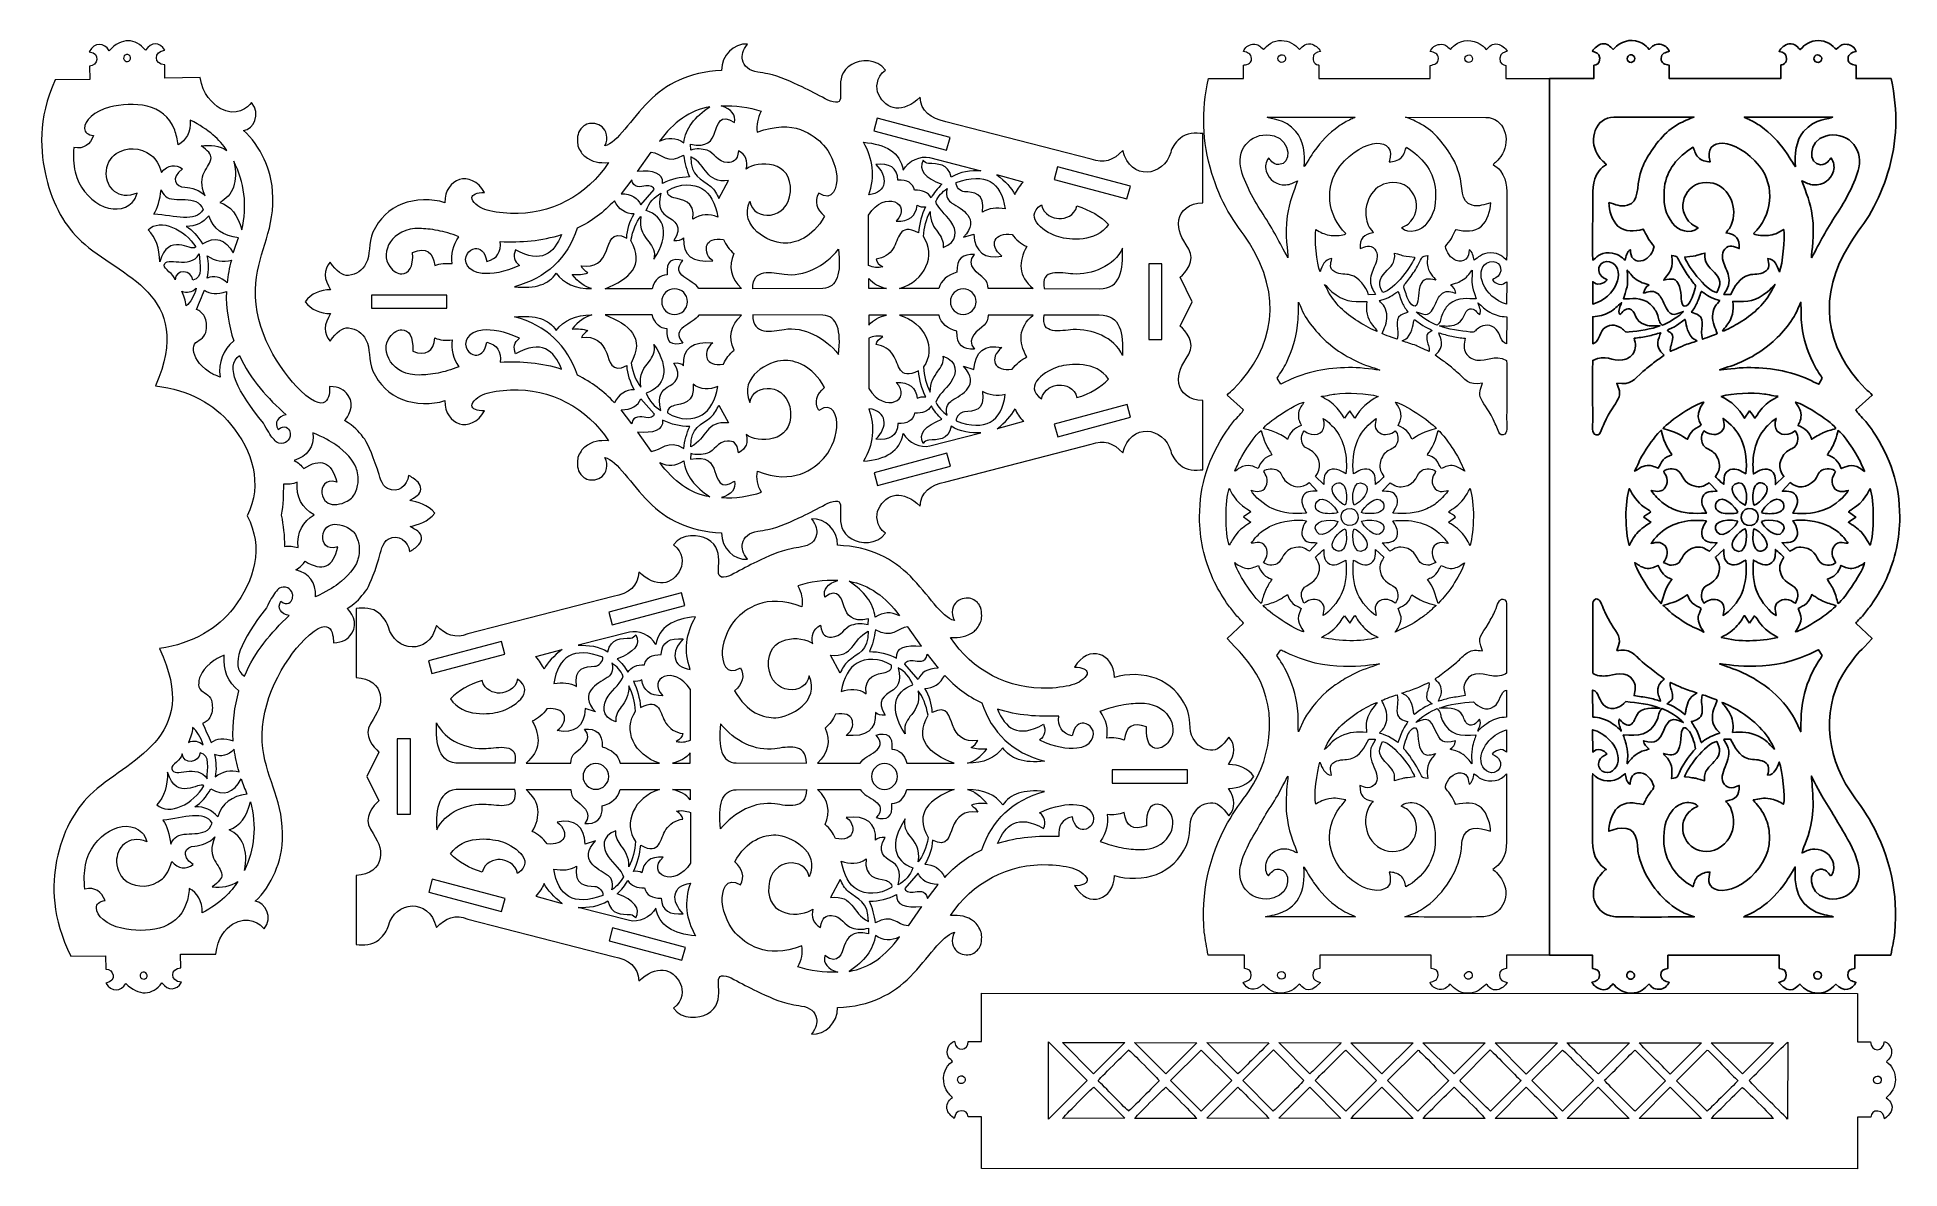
# Model space of a CAD drawing. Header units: centimetres. Extents: x -26.2 to 23.2, y -17.3 to 12.7.
import ezdxf

# ---------------------------------------------------------------- set-up
doc = ezdxf.new("R2010")
doc.units = ezdxf.units.CM
doc.header["$MEASUREMENT"] = 0
doc.layers.add('layer 1', color=7, linetype='Continuous')

msp = doc.modelspace()

# ---------------------------------------------------------------- linework, layer by layer
at = {"layer": 'layer 1', "color": 242, "lineweight": 9}
for points, knots in [([(-25.68842, 11.58267), (-25.68842, 11.58267), (-24.76868, 11.59444), (-24.76868, 11.59444), (-24.76868, 11.59444), (-24.76868, 11.59444), (-24.77506, 11.94825), (-24.77506, 11.94825), (-24.77506, 11.94825), (-24.57533, 11.95363), (-24.46562, 12.28731), (-24.78564, 12.33083), (-24.78564, 12.33083), (-24.64067, 12.58653), (-24.392, 12.57609), (-24.25672, 12.35694), (-24.25672, 12.35694), (-23.92633, 12.71268), (-23.56052, 12.698), (-23.29648, 12.37034), (-23.29648, 12.37034), (-23.14371, 12.60397), (-22.91977, 12.58457), (-22.78203, 12.37145), (-22.78203, 12.37145), (-23.08507, 12.3346), (-23.0726, 11.99253), (-22.78486, 11.98418), (-22.78486, 11.98418), (-22.78486, 11.98418), (-22.77848, 11.63037), (-22.77848, 11.63037), (-22.77848, 11.63037), (-22.77848, 11.63037), (-21.84471, 11.64515), (-21.84471, 11.64515), (-21.84471, 11.64515), (-21.7821, 11.20457), (-21.5178, 10.95091), (-21.31634, 10.82923), (-21.31634, 10.82923), (-20.90784, 10.58251), (-20.55741, 10.85912), (-20.48422, 10.9804), (-20.48422, 10.9804), (-20.21795, 10.68177), (-20.43209, 10.27624), (-20.69476, 10.24133), (-20.69476, 10.24133), (-20.47793, 10.05773), (-20.27872, 9.768), (-20.14718, 9.48609), (-20.14718, 9.48609), (-20.01917, 9.2117), (-19.92671, 8.91823), (-19.9174, 8.45721), (-19.9174, 8.45721), (-19.89791, 7.49319), (-20.34742, 6.95731), (-20.38053, 6.02685), (-20.38053, 6.02685), (-20.41802, 4.97362), (-19.74645, 3.88275), (-19.18205, 3.34979), (-19.18205, 3.34979), (-18.37197, 2.58485), (-18.41321, 3.37431), (-18.41342, 3.46185), (-18.41342, 3.46185), (-18.14548, 3.44319), (-18.0394, 3.38956), (-17.91772, 3.22202), (-17.91772, 3.22202), (-17.72153, 2.95186), (-17.93809, 2.62671), (-18.02, 2.55798), (-18.02, 2.55798), (-17.73861, 2.39662), (-17.66626, 2.28657), (-17.51903, 2.11288), (-17.51903, 2.11288), (-17.42113, 1.99738), (-17.29593, 1.71386), (-17.14541, 1.2712), (-17.14541, 1.2712), (-17.08741, 1.10064), (-17.04203, 0.84229), (-16.87727, 0.75601), (-16.87727, 0.75601), (-16.59882, 0.61018), (-16.35077, 0.82958), (-16.32085, 1.1004), (-16.32085, 1.1004), (-16.25187, 1.07441), (-16.14054, 0.99963), (-16.06827, 0.92069), (-16.06827, 0.92069), (-15.97006, 0.81338), (-15.97217, 0.66837), (-16.08843, 0.5729), (-16.08843, 0.5729), (-16.11032, 0.55491), (-16.26414, 0.45156), (-16.28966, 0.43661), (-16.28966, 0.43661), (-16.08037, 0.40942), (-15.81298, 0.33017), (-15.61864, 0.10549), (-15.61864, 0.10549), (-15.80607, -0.125), (-16.07091, -0.21234), (-16.27929, -0.24588), (-16.27929, -0.24588), (-16.25332, -0.26005), (-16.09644, -0.35867), (-16.07401, -0.37599), (-16.07401, -0.37599), (-15.9549, -0.46788), (-15.94838, -0.61276), (-16.04329, -0.723), (-16.04329, -0.723), (-16.11313, -0.80411), (-16.22213, -0.88223), (-16.29028, -0.91031), (-16.29028, -0.91031), (-16.32842, -0.64052), (-16.58303, -0.42876), (-16.85692, -0.58299), (-16.85692, -0.58299), (-17.01898, -0.67424), (-17.05647, -0.93384), (-17.10927, -1.1061), (-17.10927, -1.1061), (-17.24627, -1.55312), (-17.36282, -1.84032), (-17.45714, -1.95874), (-17.45714, -1.95874), (-17.59902, -2.13682), (-17.66799, -2.24903), (-17.94435, -2.41886), (-17.94435, -2.41886), (-17.86038, -2.48504), (-17.63405, -2.80348), (-17.82194, -3.07949), (-17.82194, -3.07949), (-17.93846, -3.25066), (-18.0429, -3.30747), (-18.31011, -3.33427), (-18.31011, -3.33427), (-18.31256, -3.24676), (-18.29534, -2.45641), (-19.0818, -3.24562), (-19.0818, -3.24562), (-19.62974, -3.79549), (-20.2678, -4.90627), (-20.19835, -5.95787), (-20.19835, -5.95787), (-20.13697, -6.88692), (-19.67138, -7.40888), (-19.66156, -8.37304), (-19.66156, -8.37304), (-19.65686, -8.83412), (-19.74035, -9.13027), (-19.85996, -9.40843), (-19.85996, -9.40843), (-19.98285, -9.6942), (-20.17319, -9.98985), (-20.38434, -10.17997), (-20.38434, -10.17997), (-20.12072, -10.20688), (-19.89436, -10.60571), (-20.15143, -10.91229), (-20.15143, -10.91229), (-20.22827, -10.7933), (-20.58695, -10.52745), (-20.98775, -10.78648), (-20.98775, -10.78648), (-21.18544, -10.91423), (-21.37856, -11.14079), (-21.42774, -11.58306), (-21.42774, -11.58306), (-21.42774, -11.58306), (-22.36194, -11.58493), (-22.36194, -11.58493), (-22.36194, -11.58493), (-22.36194, -11.58493), (-22.35556, -11.93875), (-22.35556, -11.93875), (-22.35556, -11.93875), (-22.64291, -11.95584), (-22.64699, -12.29814), (-22.34299, -12.32577), (-22.34299, -12.32577), (-22.47417, -12.54298), (-22.69741, -12.56918), (-22.85722, -12.34029), (-22.85722, -12.34029), (-23.11117, -12.67583), (-23.47637, -12.70163), (-23.81741, -12.35608), (-23.81741, -12.35608), (-23.94597, -12.57925), (-24.1942, -12.59724), (-24.3469, -12.34607), (-24.3469, -12.34607), (-24.02833, -12.29283), (-24.14594, -11.97397), (-24.34576, -11.97466), (-24.34576, -11.97466), (-24.34576, -11.97466), (-24.35215, -11.62085), (-24.35215, -11.62085), (-24.35215, -11.62085), (-24.35215, -11.62085), (-25.27157, -11.63744), (-25.27157, -11.63744), (-25.27157, -11.63744), (-25.77888, -10.62031), (-25.78549, -9.75529), (-25.65013, -9.09564), (-25.65013, -9.09564), (-25.49557, -8.34236), (-25.18401, -7.77715), (-24.769, -7.37015), (-24.769, -7.37015), (-23.78903, -6.40911), (-21.78032, -5.89465), (-22.92125, -3.48622), (-22.92125, -3.48622), (-22.01978, -3.34559), (-21.37814, -2.94802), (-20.96215, -2.40992), (-20.96215, -2.40992), (-20.4019, -1.68519), (-20.1543, -0.79933), (-20.59822, 0.03266), (-20.59822, 0.03266), (-20.17994, 0.87782), (-20.45449, 1.7557), (-21.03666, 2.46297), (-21.03666, 2.46297), (-21.4689, 2.98811), (-22.1224, 3.36587), (-23.02774, 3.47887), (-23.02774, 3.47887), (-21.96098, 5.92106), (-23.98448, 6.37387), (-24.99336, 7.30451), (-24.99336, 7.30451), (-25.42062, 7.69863), (-25.74934, 8.25405), (-25.92684, 9.00225), (-25.92684, 9.00225), (-26.08228, 9.65744), (-26.16439, 10.55051), (-25.68842, 11.58267)], [0, 0, 0, 0, 0.01538462, 0.01538462, 0.01538462, 0.01538462, 0.03076923, 0.03076923, 0.03076923, 0.03076923, 0.04615385, 0.04615385, 0.04615385, 0.04615385, 0.06153846, 0.06153846, 0.06153846, 0.06153846, 0.07692308, 0.07692308, 0.07692308, 0.07692308, 0.09230769, 0.09230769, 0.09230769, 0.09230769, 0.10769231, 0.10769231, 0.10769231, 0.10769231, 0.12307692, 0.12307692, 0.12307692, 0.12307692, 0.13846154, 0.13846154, 0.13846154, 0.13846154, 0.15384615, 0.15384615, 0.15384615, 0.15384615, 0.16923077, 0.16923077, 0.16923077, 0.16923077, 0.18461538, 0.18461538, 0.18461538, 0.18461538, 0.2, 0.2, 0.2, 0.2, 0.21538462, 0.21538462, 0.21538462, 0.21538462, 0.23076923, 0.23076923, 0.23076923, 0.23076923, 0.24615385, 0.24615385, 0.24615385, 0.24615385, 0.26153846, 0.26153846, 0.26153846, 0.26153846, 0.27692308, 0.27692308, 0.27692308, 0.27692308, 0.29230769, 0.29230769, 0.29230769, 0.29230769, 0.30769231, 0.30769231, 0.30769231, 0.30769231, 0.32307692, 0.32307692, 0.32307692, 0.32307692, 0.33846154, 0.33846154, 0.33846154, 0.33846154, 0.35384615, 0.35384615, 0.35384615, 0.35384615, 0.36923077, 0.36923077, 0.36923077, 0.36923077, 0.38461538, 0.38461538, 0.38461538, 0.38461538, 0.4, 0.4, 0.4, 0.4, 0.41538462, 0.41538462, 0.41538462, 0.41538462, 0.43076923, 0.43076923, 0.43076923, 0.43076923, 0.44615385, 0.44615385, 0.44615385, 0.44615385, 0.46153846, 0.46153846, 0.46153846, 0.46153846, 0.47692308, 0.47692308, 0.47692308, 0.47692308, 0.49230769, 0.49230769, 0.49230769, 0.49230769, 0.50769231, 0.50769231, 0.50769231, 0.50769231, 0.52307692, 0.52307692, 0.52307692, 0.52307692, 0.53846154, 0.53846154, 0.53846154, 0.53846154, 0.55384615, 0.55384615, 0.55384615, 0.55384615, 0.56923077, 0.56923077, 0.56923077, 0.56923077, 0.58461538, 0.58461538, 0.58461538, 0.58461538, 0.6, 0.6, 0.6, 0.6, 0.61538462, 0.61538462, 0.61538462, 0.61538462, 0.63076923, 0.63076923, 0.63076923, 0.63076923, 0.64615385, 0.64615385, 0.64615385, 0.64615385, 0.66153846, 0.66153846, 0.66153846, 0.66153846, 0.67692308, 0.67692308, 0.67692308, 0.67692308, 0.69230769, 0.69230769, 0.69230769, 0.69230769, 0.70769231, 0.70769231, 0.70769231, 0.70769231, 0.72307692, 0.72307692, 0.72307692, 0.72307692, 0.73846154, 0.73846154, 0.73846154, 0.73846154, 0.75384615, 0.75384615, 0.75384615, 0.75384615, 0.76923077, 0.76923077, 0.76923077, 0.76923077, 0.78461538, 0.78461538, 0.78461538, 0.78461538, 0.8, 0.8, 0.8, 0.8, 0.81538462, 0.81538462, 0.81538462, 0.81538462, 0.83076923, 0.83076923, 0.83076923, 0.83076923, 0.84615385, 0.84615385, 0.84615385, 0.84615385, 0.86153846, 0.86153846, 0.86153846, 0.86153846, 0.87692308, 0.87692308, 0.87692308, 0.87692308, 0.89230769, 0.89230769, 0.89230769, 0.89230769, 0.90769231, 0.90769231, 0.90769231, 0.90769231, 0.92307692, 0.92307692, 0.92307692, 0.92307692, 0.93846154, 0.93846154, 0.93846154, 0.93846154, 0.95384615, 0.95384615, 0.95384615, 0.95384615, 0.96923077, 0.96923077, 0.96923077, 0.96923077, 1, 1, 1, 1]), ([(4.45845, 5.70746), (4.45845, 5.70746), (4.1393, 5.06063), (4.1393, 5.06063), (4.1393, 5.06063), (4.28265, 4.93576), (4.55751, 4.61876), (4.36742, 4.31351), (4.36742, 4.31351), (4.16616, 3.99035), (4.06526, 3.83195), (4.10836, 3.53941), (4.10836, 3.53941), (4.14285, 3.3053), (4.37585, 3.0901), (4.7404, 3.08802), (4.7404, 3.08802), (4.7404, 3.08802), (4.7404, 1.25577), (4.7404, 1.25577), (4.7404, 1.25577), (4.55346, 1.23585), (4.30598, 1.23126), (4.13799, 1.38298), (4.13799, 1.38298), (4.00369, 1.50427), (3.92144, 1.62906), (3.88848, 1.75091), (3.88848, 1.75091), (3.71501, 2.39213), (2.81707, 2.52468), (2.61629, 1.70433), (2.61629, 1.70433), (2.3749, 1.96415), (2.10662, 2.06091), (1.78367, 1.93046), (1.78367, 1.93046), (1.78367, 1.93046), (-2.07264, 0.93827), (-2.07264, 0.93827), (-2.07264, 0.93827), (-2.48511, 0.85814), (-2.73836, 0.66123), (-2.75395, 0.29004), (-2.75395, 0.29004), (-3.20393, 0.7234), (-3.64829, 0.64961), (-3.85934, 0.20739), (-3.85934, 0.20739), (-3.92688, 0.06588), (-3.93301, -0.24247), (-3.6742, -0.43012), (-3.6742, -0.43012), (-3.89161, -0.75156), (-4.3595, -0.69988), (-4.56895, -0.58071), (-4.56895, -0.58071), (-5.13519, -0.25856), (-4.66163, 0.45414), (-4.99614, 0.42552), (-4.99614, 0.42552), (-5.08459, 0.41795), (-5.17567, 0.38894), (-5.26998, 0.3314), (-5.26998, 0.3314), (-5.47807, 0.22476), (-5.66952, 0.11761), (-5.87882, 0.0189), (-5.87882, 0.0189), (-6.17292, -0.11979), (-6.46937, -0.26389), (-6.79329, -0.32806), (-6.79329, -0.32806), (-6.8799, -0.34522), (-6.97179, -0.36034), (-7.06237, -0.37408), (-7.06237, -0.37408), (-7.28381, -0.40767), (-7.43477, -0.52451), (-7.46476, -0.70345), (-7.46476, -0.70345), (-7.48396, -0.81802), (-7.46715, -0.94927), (-7.33125, -1.11886), (-7.33125, -1.11886), (-7.69628, -1.13953), (-8.02181, -0.82535), (-8.02083, -0.41771), (-8.02083, -0.41771), (-8.8969, -0.38165), (-9.49354, -0.05375), (-9.9505, 0.40341), (-9.9505, 0.40341), (-10.42323, 0.87633), (-10.77827, 1.49282), (-11.11811, 1.57866), (-11.11811, 1.57866), (-11.00068, 1.37825), (-11.08739, 1.16177), (-11.18179, 1.07914), (-11.18179, 1.07914), (-11.29518, 0.97988), (-11.47221, 0.97053), (-11.55591, 0.99429), (-11.55591, 0.99429), (-11.66305, 1.02471), (-11.75448, 1.11906), (-11.78844, 1.17847), (-11.78844, 1.17847), (-11.85507, 1.29504), (-11.85127, 1.49886), (-11.82678, 1.58001), (-11.82678, 1.58001), (-11.79359, 1.68998), (-11.7042, 1.81207), (-11.64948, 1.85471), (-11.64948, 1.85471), (-11.44485, 2.01419), (-11.26447, 2.03251), (-11.01559, 2.02308), (-11.01559, 2.02308), (-11.58115, 2.89118), (-12.5579, 3.41561), (-13.61406, 3.36951), (-13.61406, 3.36951), (-13.89196, 3.35738), (-14.13357, 3.31979), (-14.29958, 3.26279), (-14.29958, 3.26279), (-14.46746, 3.20515), (-14.65178, 3.0614), (-14.6398, 2.94921), (-14.6398, 2.94921), (-14.63217, 2.87775), (-14.51344, 2.80417), (-14.30387, 2.81435), (-14.30387, 2.81435), (-14.47365, 2.50622), (-14.75675, 2.40495), (-14.96824, 2.4727), (-14.96824, 2.4727), (-15.18439, 2.54194), (-15.35744, 2.75405), (-15.36137, 3.08554), (-15.36137, 3.08554), (-15.68414, 2.96681), (-16.16542, 2.99143), (-16.47876, 3.11389), (-16.47876, 3.11389), (-16.8299, 3.25112), (-17.10101, 3.51855), (-17.26322, 3.86383), (-17.26322, 3.86383), (-17.40361, 4.16267), (-17.31485, 4.46839), (-17.44875, 4.70048), (-17.44875, 4.70048), (-17.55283, 4.88088), (-17.69818, 4.99401), (-17.912, 5.012), (-17.912, 5.012), (-18.06822, 5.02514), (-18.23809, 4.90711), (-18.39415, 4.66235), (-18.39415, 4.66235), (-18.58417, 4.86816), (-18.56627, 5.11358), (-18.38588, 5.38996), (-18.38588, 5.38996), (-18.66527, 5.39619), (-18.89751, 5.48953), (-19.06223, 5.70746), (-19.06223, 5.70746), (-18.89751, 5.92539), (-18.66527, 6.01873), (-18.38588, 6.02496), (-18.38588, 6.02496), (-18.56627, 6.30134), (-18.58417, 6.54676), (-18.39415, 6.75257), (-18.39415, 6.75257), (-18.23809, 6.50781), (-18.06822, 6.38978), (-17.912, 6.40292), (-17.912, 6.40292), (-17.69818, 6.42091), (-17.55283, 6.53404), (-17.44875, 6.71444), (-17.44875, 6.71444), (-17.31485, 6.94653), (-17.40361, 7.25225), (-17.26322, 7.55109), (-17.26322, 7.55109), (-17.10101, 7.89637), (-16.8299, 8.1638), (-16.47876, 8.30103), (-16.47876, 8.30103), (-16.16542, 8.42349), (-15.68414, 8.44811), (-15.36137, 8.32938), (-15.36137, 8.32938), (-15.35744, 8.66087), (-15.18439, 8.87298), (-14.96824, 8.94222), (-14.96824, 8.94222), (-14.75675, 9.00997), (-14.47365, 8.9087), (-14.30387, 8.60057), (-14.30387, 8.60057), (-14.51344, 8.61075), (-14.63217, 8.53717), (-14.6398, 8.46571), (-14.6398, 8.46571), (-14.65178, 8.35352), (-14.46746, 8.20977), (-14.29958, 8.15213), (-14.29958, 8.15213), (-14.13357, 8.09513), (-13.89196, 8.05754), (-13.61406, 8.04541), (-13.61406, 8.04541), (-12.5579, 7.99931), (-11.58115, 8.52374), (-11.01559, 9.39184), (-11.01559, 9.39184), (-11.26447, 9.38241), (-11.44485, 9.40073), (-11.64948, 9.56021), (-11.64948, 9.56021), (-11.7042, 9.60285), (-11.79359, 9.72494), (-11.82678, 9.83491), (-11.82678, 9.83491), (-11.85127, 9.91606), (-11.85507, 10.11988), (-11.78844, 10.23645), (-11.78844, 10.23645), (-11.75448, 10.29586), (-11.66305, 10.39021), (-11.55591, 10.42063), (-11.55591, 10.42063), (-11.47221, 10.44439), (-11.29518, 10.43504), (-11.18179, 10.33578), (-11.18179, 10.33578), (-11.08739, 10.25315), (-11.00068, 10.03667), (-11.11811, 9.83626), (-11.11811, 9.83626), (-10.77827, 9.9221), (-10.42323, 10.53859), (-9.9505, 11.01151), (-9.9505, 11.01151), (-9.49354, 11.46867), (-8.8969, 11.79657), (-8.02083, 11.83263), (-8.02083, 11.83263), (-8.02181, 12.24027), (-7.69628, 12.55445), (-7.33125, 12.53378), (-7.33125, 12.53378), (-7.46715, 12.36419), (-7.48396, 12.23294), (-7.46476, 12.11837), (-7.46476, 12.11837), (-7.43477, 11.93943), (-7.28381, 11.82259), (-7.06237, 11.789), (-7.06237, 11.789), (-6.97179, 11.77526), (-6.8799, 11.76014), (-6.79329, 11.74298), (-6.79329, 11.74298), (-6.46937, 11.67881), (-6.17292, 11.53471), (-5.87882, 11.39602), (-5.87882, 11.39602), (-5.66952, 11.29731), (-5.47807, 11.19016), (-5.26998, 11.08352), (-5.26998, 11.08352), (-5.17567, 11.02598), (-5.08459, 10.99697), (-4.99614, 10.9894), (-4.99614, 10.9894), (-4.66163, 10.96078), (-5.13519, 11.67348), (-4.56895, 11.99563), (-4.56895, 11.99563), (-4.3595, 12.1148), (-3.89161, 12.16648), (-3.6742, 11.84504), (-3.6742, 11.84504), (-3.93301, 11.65739), (-3.92688, 11.34904), (-3.85934, 11.20753), (-3.85934, 11.20753), (-3.64829, 10.76531), (-3.20393, 10.69152), (-2.75395, 11.12488), (-2.75395, 11.12488), (-2.73836, 10.75369), (-2.48511, 10.55678), (-2.07264, 10.47665), (-2.07264, 10.47665), (-2.07264, 10.47665), (1.78367, 9.48446), (1.78367, 9.48446), (1.78367, 9.48446), (2.10662, 9.35401), (2.3749, 9.45077), (2.61629, 9.71059), (2.61629, 9.71059), (2.81707, 8.89024), (3.71501, 9.02279), (3.88848, 9.66401), (3.88848, 9.66401), (3.92144, 9.78586), (4.00369, 9.91065), (4.13799, 10.03194), (4.13799, 10.03194), (4.30598, 10.18366), (4.55346, 10.17907), (4.7404, 10.15915), (4.7404, 10.15915), (4.7404, 10.15915), (4.7404, 8.3269), (4.7404, 8.3269), (4.7404, 8.3269), (4.37585, 8.32482), (4.14285, 8.10962), (4.10836, 7.87551), (4.10836, 7.87551), (4.06526, 7.58297), (4.16616, 7.42457), (4.36742, 7.10141), (4.36742, 7.10141), (4.55751, 6.79616), (4.28265, 6.47916), (4.1393, 6.35429), (4.1393, 6.35429), (4.1393, 6.35429), (4.45845, 5.70746), (4.45845, 5.70746)], [0, 0, 0, 0, 0.01149425, 0.01149425, 0.01149425, 0.01149425, 0.02298851, 0.02298851, 0.02298851, 0.02298851, 0.03448276, 0.03448276, 0.03448276, 0.03448276, 0.04597701, 0.04597701, 0.04597701, 0.04597701, 0.05747126, 0.05747126, 0.05747126, 0.05747126, 0.06896552, 0.06896552, 0.06896552, 0.06896552, 0.08045977, 0.08045977, 0.08045977, 0.08045977, 0.09195402, 0.09195402, 0.09195402, 0.09195402, 0.10344828, 0.10344828, 0.10344828, 0.10344828, 0.11494253, 0.11494253, 0.11494253, 0.11494253, 0.12643678, 0.12643678, 0.12643678, 0.12643678, 0.13793103, 0.13793103, 0.13793103, 0.13793103, 0.14942529, 0.14942529, 0.14942529, 0.14942529, 0.16091954, 0.16091954, 0.16091954, 0.16091954, 0.17241379, 0.17241379, 0.17241379, 0.17241379, 0.18390805, 0.18390805, 0.18390805, 0.18390805, 0.1954023, 0.1954023, 0.1954023, 0.1954023, 0.20689655, 0.20689655, 0.20689655, 0.20689655, 0.2183908, 0.2183908, 0.2183908, 0.2183908, 0.22988506, 0.22988506, 0.22988506, 0.22988506, 0.24137931, 0.24137931, 0.24137931, 0.24137931, 0.25287356, 0.25287356, 0.25287356, 0.25287356, 0.26436782, 0.26436782, 0.26436782, 0.26436782, 0.27586207, 0.27586207, 0.27586207, 0.27586207, 0.28735632, 0.28735632, 0.28735632, 0.28735632, 0.29885057, 0.29885057, 0.29885057, 0.29885057, 0.31034483, 0.31034483, 0.31034483, 0.31034483, 0.32183908, 0.32183908, 0.32183908, 0.32183908, 0.33333333, 0.33333333, 0.33333333, 0.33333333, 0.34482759, 0.34482759, 0.34482759, 0.34482759, 0.35632184, 0.35632184, 0.35632184, 0.35632184, 0.36781609, 0.36781609, 0.36781609, 0.36781609, 0.37931034, 0.37931034, 0.37931034, 0.37931034, 0.3908046, 0.3908046, 0.3908046, 0.3908046, 0.40229885, 0.40229885, 0.40229885, 0.40229885, 0.4137931, 0.4137931, 0.4137931, 0.4137931, 0.42528736, 0.42528736, 0.42528736, 0.42528736, 0.43678161, 0.43678161, 0.43678161, 0.43678161, 0.44827586, 0.44827586, 0.44827586, 0.44827586, 0.45977011, 0.45977011, 0.45977011, 0.45977011, 0.47126437, 0.47126437, 0.47126437, 0.47126437, 0.48275862, 0.48275862, 0.48275862, 0.48275862, 0.49425287, 0.49425287, 0.49425287, 0.49425287, 0.50574713, 0.50574713, 0.50574713, 0.50574713, 0.51724138, 0.51724138, 0.51724138, 0.51724138, 0.52873563, 0.52873563, 0.52873563, 0.52873563, 0.54022989, 0.54022989, 0.54022989, 0.54022989, 0.55172414, 0.55172414, 0.55172414, 0.55172414, 0.56321839, 0.56321839, 0.56321839, 0.56321839, 0.57471264, 0.57471264, 0.57471264, 0.57471264, 0.5862069, 0.5862069, 0.5862069, 0.5862069, 0.59770115, 0.59770115, 0.59770115, 0.59770115, 0.6091954, 0.6091954, 0.6091954, 0.6091954, 0.62068966, 0.62068966, 0.62068966, 0.62068966, 0.63218391, 0.63218391, 0.63218391, 0.63218391, 0.64367816, 0.64367816, 0.64367816, 0.64367816, 0.65517241, 0.65517241, 0.65517241, 0.65517241, 0.66666667, 0.66666667, 0.66666667, 0.66666667, 0.67816092, 0.67816092, 0.67816092, 0.67816092, 0.68965517, 0.68965517, 0.68965517, 0.68965517, 0.70114943, 0.70114943, 0.70114943, 0.70114943, 0.71264368, 0.71264368, 0.71264368, 0.71264368, 0.72413793, 0.72413793, 0.72413793, 0.72413793, 0.73563218, 0.73563218, 0.73563218, 0.73563218, 0.74712644, 0.74712644, 0.74712644, 0.74712644, 0.75862069, 0.75862069, 0.75862069, 0.75862069, 0.77011494, 0.77011494, 0.77011494, 0.77011494, 0.7816092, 0.7816092, 0.7816092, 0.7816092, 0.79310345, 0.79310345, 0.79310345, 0.79310345, 0.8045977, 0.8045977, 0.8045977, 0.8045977, 0.81609195, 0.81609195, 0.81609195, 0.81609195, 0.82758621, 0.82758621, 0.82758621, 0.82758621, 0.83908046, 0.83908046, 0.83908046, 0.83908046, 0.85057471, 0.85057471, 0.85057471, 0.85057471, 0.86206897, 0.86206897, 0.86206897, 0.86206897, 0.87356322, 0.87356322, 0.87356322, 0.87356322, 0.88505747, 0.88505747, 0.88505747, 0.88505747, 0.89655172, 0.89655172, 0.89655172, 0.89655172, 0.90804598, 0.90804598, 0.90804598, 0.90804598, 0.91954023, 0.91954023, 0.91954023, 0.91954023, 0.93103448, 0.93103448, 0.93103448, 0.93103448, 0.94252874, 0.94252874, 0.94252874, 0.94252874, 0.95402299, 0.95402299, 0.95402299, 0.95402299, 0.96551724, 0.96551724, 0.96551724, 0.96551724, 0.97701149, 0.97701149, 0.97701149, 0.97701149, 1, 1, 1, 1]), ([(-23.76863, 12.07151), (-23.81923, 12.06417), (-23.86623, 12.09923), (-23.87357, 12.14984), (-23.87357, 12.14984), (-23.88092, 12.20044), (-23.84585, 12.24745), (-23.79525, 12.25479), (-23.79525, 12.25479), (-23.74464, 12.26214), (-23.69764, 12.22706), (-23.69029, 12.17646), (-23.69029, 12.17646), (-23.68295, 12.12585), (-23.71802, 12.07886), (-23.76863, 12.07151)], [0, 0, 0, 0, 0.2, 0.2, 0.2, 0.2, 0.4, 0.4, 0.4, 0.4, 0.6, 0.6, 0.6, 0.6, 1, 1, 1, 1]), ([(-25.19799, 9.79175), (-24.92287, 9.73998), (-24.76459, 9.87445), (-24.66957, 10.10974), (-24.66957, 10.10974), (-24.83087, 10.12571), (-24.90128, 10.19957), (-24.90761, 10.2956), (-24.90761, 10.2956), (-24.92088, 10.49743), (-24.64853, 10.76176), (-24.2512, 10.85864), (-24.2512, 10.85864), (-23.61546, 11.01366), (-22.79901, 10.97698), (-22.52063, 10.25493), (-22.52063, 10.25493), (-22.47646, 10.14037), (-22.44531, 10.00924), (-22.43123, 9.85937), (-22.43123, 9.85937), (-22.22001, 9.98532), (-22.09146, 10.18593), (-22.10547, 10.51528), (-22.10547, 10.51528), (-21.60597, 10.26908), (-21.32884, 9.99683), (-21.13543, 9.71477), (-21.13543, 9.71477), (-21.33667, 9.83381), (-21.56613, 9.87135), (-21.82052, 9.83672), (-21.82052, 9.83672), (-21.63657, 9.71548), (-21.55402, 9.61145), (-21.55725, 9.52017), (-21.55725, 9.52017), (-21.56655, 9.25726), (-21.97515, 9.08957), (-21.71163, 8.50923), (-21.71163, 8.50923), (-21.84932, 8.6677), (-22.08358, 8.73263), (-22.24944, 8.73928), (-22.24944, 8.73928), (-22.49513, 8.74918), (-22.65206, 8.96337), (-22.30961, 9.23037), (-22.30961, 9.23037), (-22.4974, 9.35658), (-22.70141, 9.33747), (-22.87389, 9.12873), (-22.87389, 9.12873), (-22.9351, 9.34075), (-23.02281, 9.4956), (-23.13557, 9.58124), (-23.13557, 9.58124), (-23.45558, 9.82428), (-23.79648, 9.7977), (-24.06777, 9.63187), (-24.06777, 9.63187), (-24.22733, 9.53431), (-24.337, 9.31963), (-24.33538, 9.0939), (-24.33538, 9.0939), (-24.33281, 8.74235), (-24.01931, 8.36562), (-23.51541, 8.58651), (-23.51541, 8.58651), (-23.54514, 8.48183), (-23.58456, 8.39477), (-23.64348, 8.33572), (-23.64348, 8.33572), (-24.08743, 7.89052), (-24.98037, 8.35272), (-25.15978, 9.14651), (-25.15978, 9.14651), (-25.20367, 9.34077), (-25.21686, 9.55893), (-25.19799, 9.79175)], [0, 0, 0, 0, 0.04761905, 0.04761905, 0.04761905, 0.04761905, 0.0952381, 0.0952381, 0.0952381, 0.0952381, 0.14285714, 0.14285714, 0.14285714, 0.14285714, 0.19047619, 0.19047619, 0.19047619, 0.19047619, 0.23809524, 0.23809524, 0.23809524, 0.23809524, 0.28571429, 0.28571429, 0.28571429, 0.28571429, 0.33333333, 0.33333333, 0.33333333, 0.33333333, 0.38095238, 0.38095238, 0.38095238, 0.38095238, 0.42857143, 0.42857143, 0.42857143, 0.42857143, 0.47619048, 0.47619048, 0.47619048, 0.47619048, 0.52380952, 0.52380952, 0.52380952, 0.52380952, 0.57142857, 0.57142857, 0.57142857, 0.57142857, 0.61904762, 0.61904762, 0.61904762, 0.61904762, 0.66666667, 0.66666667, 0.66666667, 0.66666667, 0.71428571, 0.71428571, 0.71428571, 0.71428571, 0.76190476, 0.76190476, 0.76190476, 0.76190476, 0.80952381, 0.80952381, 0.80952381, 0.80952381, 0.85714286, 0.85714286, 0.85714286, 0.85714286, 0.9047619, 0.9047619, 0.9047619, 0.9047619, 1, 1, 1, 1]), ([(-9.02361, 9.91892), (-9.22779, 10.05673), (-9.44011, 10.07654), (-9.66192, 9.9586), (-9.66192, 9.9586), (-9.29824, 10.46227), (-8.86032, 10.78228), (-8.32907, 10.87142), (-8.32907, 10.87142), (-8.73085, 10.60927), (-8.9746, 10.29574), (-9.02361, 9.91892)], [0, 0, 0, 0, 0.25, 0.25, 0.25, 0.25, 0.5, 0.5, 0.5, 0.5, 1, 1, 1, 1]), ([(-7.68073, 10.45323), (-8.05317, 10.72853), (-8.13583, 10.37963), (-8.19779, 10.19764), (-8.19779, 10.19764), (-8.27293, 9.97692), (-8.39437, 9.77767), (-8.8449, 9.87776), (-8.8449, 9.87776), (-8.8449, 9.87776), (-8.83828, 9.72563), (-8.83828, 9.72563), (-8.83828, 9.72563), (-8.6887, 9.77041), (-8.53923, 9.75861), (-8.39875, 9.71788), (-8.39875, 9.71788), (-8.21354, 9.66418), (-8.12546, 9.39831), (-7.86362, 9.39373), (-7.86362, 9.39373), (-7.71857, 9.39119), (-7.60734, 9.42547), (-7.56829, 9.70827), (-7.56829, 9.70827), (-7.36634, 9.59266), (-7.31397, 9.42948), (-7.36778, 9.22126), (-7.36778, 9.22126), (-7.0724, 9.44936), (-6.13124, 9.46076), (-6.19441, 8.61867), (-6.19441, 8.61867), (-6.25251, 7.84408), (-7.18392, 7.83414), (-7.27063, 8.36964), (-7.27063, 8.36964), (-7.57139, 7.6762), (-6.75977, 7.27383), (-6.38323, 7.25727), (-6.38323, 7.25727), (-6.07721, 7.24381), (-5.60976, 7.38824), (-5.29286, 7.97276), (-5.29286, 7.97276), (-5.50505, 8.15649), (-5.56795, 8.35789), (-5.445, 8.5813), (-5.445, 8.5813), (-5.06277, 8.33014), (-4.94488, 8.7463), (-4.96371, 9.0312), (-4.96371, 9.0312), (-4.98435, 9.34351), (-5.17889, 9.71782), (-5.31558, 9.85824), (-5.31558, 9.85824), (-5.57603, 10.12579), (-6.10584, 10.56992), (-7.07219, 10.19526), (-7.07219, 10.19526), (-7.10352, 10.38483), (-7.06953, 10.57011), (-6.96635, 10.75089), (-6.96635, 10.75089), (-7.29463, 10.86177), (-7.64997, 10.91052), (-8.02675, 10.89352), (-8.02675, 10.89352), (-7.75296, 10.80991), (-7.63704, 10.66034), (-7.68073, 10.45323)], [0, 0, 0, 0, 0.05263158, 0.05263158, 0.05263158, 0.05263158, 0.10526316, 0.10526316, 0.10526316, 0.10526316, 0.15789474, 0.15789474, 0.15789474, 0.15789474, 0.21052632, 0.21052632, 0.21052632, 0.21052632, 0.26315789, 0.26315789, 0.26315789, 0.26315789, 0.31578947, 0.31578947, 0.31578947, 0.31578947, 0.36842105, 0.36842105, 0.36842105, 0.36842105, 0.42105263, 0.42105263, 0.42105263, 0.42105263, 0.47368421, 0.47368421, 0.47368421, 0.47368421, 0.52631579, 0.52631579, 0.52631579, 0.52631579, 0.57894737, 0.57894737, 0.57894737, 0.57894737, 0.63157895, 0.63157895, 0.63157895, 0.63157895, 0.68421053, 0.68421053, 0.68421053, 0.68421053, 0.73684211, 0.73684211, 0.73684211, 0.73684211, 0.78947368, 0.78947368, 0.78947368, 0.78947368, 0.84210526, 0.84210526, 0.84210526, 0.84210526, 0.89473684, 0.89473684, 0.89473684, 0.89473684, 1, 1, 1, 1]), ([(-2.05222, 9.72041), (-2.05222, 9.72041), (-3.98497, 10.23467), (-3.98497, 10.23467), (-3.98497, 10.23467), (-3.98497, 10.23467), (-3.89497, 10.57291), (-3.89497, 10.57291), (-3.89497, 10.57291), (-3.89497, 10.57291), (-1.96222, 10.05865), (-1.96222, 10.05865), (-1.96222, 10.05865), (-1.96222, 10.05865), (-2.05222, 9.72041), (-2.05222, 9.72041)], [0, 0, 0, 0, 0.2, 0.2, 0.2, 0.2, 0.4, 0.4, 0.4, 0.4, 0.6, 0.6, 0.6, 0.6, 1, 1, 1, 1]), ([(-3.2064, 9.1936), (-3.28378, 9.66498), (-3.6692, 9.88142), (-4.2581, 9.92947), (-4.2581, 9.92947), (-3.9983, 9.48709), (-3.94518, 9.02359), (-4.11754, 8.5371), (-4.11754, 8.5371), (-3.62608, 8.59791), (-3.59852, 9.02), (-3.93069, 9.3449), (-3.93069, 9.3449), (-3.57524, 9.37868), (-3.35676, 9.26565), (-3.34528, 8.92901), (-3.34528, 8.92901), (-3.10096, 8.93735), (-2.948, 8.85234), (-2.90213, 8.65781), (-2.90213, 8.65781), (-2.69909, 8.6651), (-2.54735, 8.60532), (-2.45895, 8.46268), (-2.45895, 8.46268), (-2.39035, 8.59257), (-2.29276, 8.70869), (-2.17783, 8.81656), (-2.17783, 8.81656), (-2.62856, 8.98932), (-2.81203, 9.19907), (-2.67393, 9.45487), (-2.67393, 9.45487), (-2.64146, 9.41047), (-2.5908, 9.37267), (-2.5294, 9.36879), (-2.5294, 9.36879), (-2.29724, 9.35413), (-2.01224, 9.38085), (-1.92978, 9.00218), (-1.92978, 9.00218), (-1.70059, 9.15323), (-1.40491, 9.18481), (-1.14264, 9.17705), (-1.14264, 9.17705), (-1.14264, 9.17705), (-2.50366, 9.52414), (-2.50366, 9.52414), (-2.50366, 9.52414), (-2.73383, 9.58283), (-3.06477, 9.4504), (-3.2064, 9.1936)], [0, 0, 0, 0, 0.07142857, 0.07142857, 0.07142857, 0.07142857, 0.14285714, 0.14285714, 0.14285714, 0.14285714, 0.21428571, 0.21428571, 0.21428571, 0.21428571, 0.28571429, 0.28571429, 0.28571429, 0.28571429, 0.35714286, 0.35714286, 0.35714286, 0.35714286, 0.42857143, 0.42857143, 0.42857143, 0.42857143, 0.5, 0.5, 0.5, 0.5, 0.57142857, 0.57142857, 0.57142857, 0.57142857, 0.64285714, 0.64285714, 0.64285714, 0.64285714, 0.71428571, 0.71428571, 0.71428571, 0.71428571, 0.78571429, 0.78571429, 0.78571429, 0.78571429, 0.85714286, 0.85714286, 0.85714286, 0.85714286, 1, 1, 1, 1]), ([(-21.32621, 8.33595), (-20.9839, 8.51), (-20.82082, 8.88907), (-20.95607, 9.42865), (-20.95607, 9.42865), (-20.66757, 8.88801), (-20.59132, 8.24341), (-20.73951, 7.61088), (-20.73951, 7.61088), (-20.84464, 8.00526), (-21.03941, 8.24806), (-21.32621, 8.33595)], [0, 0, 0, 0, 0.25, 0.25, 0.25, 0.25, 0.5, 0.5, 0.5, 0.5, 1, 1, 1, 1]), ([(-9.88891, 9.66887), (-9.88891, 9.66887), (-10.24941, 9.15624), (-10.24941, 9.15624), (-10.24941, 9.15624), (-9.83034, 9.19259), (-9.56268, 9.11991), (-9.58463, 8.83873), (-9.58463, 8.83873), (-9.3592, 8.95589), (-9.11883, 9.00822), (-8.86695, 9.01071), (-8.86695, 9.01071), (-8.94674, 9.19016), (-8.99885, 9.38356), (-9.0257, 9.58949), (-9.0257, 9.58949), (-9.46061, 9.32325), (-9.60117, 9.64241), (-9.88891, 9.66887)], [0, 0, 0, 0, 0.16666667, 0.16666667, 0.16666667, 0.16666667, 0.33333333, 0.33333333, 0.33333333, 0.33333333, 0.5, 0.5, 0.5, 0.5, 0.66666667, 0.66666667, 0.66666667, 0.66666667, 1, 1, 1, 1]), ([(-8.83742, 9.54868), (-8.39093, 9.32047), (-8.4604, 8.84754), (-7.83531, 8.91368), (-7.83531, 8.91368), (-7.83531, 8.91368), (-8.09328, 8.44074), (-8.09328, 8.44074), (-8.09328, 8.44074), (-8.14601, 8.55708), (-8.20206, 8.66845), (-8.30604, 8.75751), (-8.30604, 8.75751), (-8.54731, 8.96416), (-8.84959, 9.0198), (-8.83742, 9.54868)], [0, 0, 0, 0, 0.2, 0.2, 0.2, 0.2, 0.4, 0.4, 0.4, 0.4, 0.6, 0.6, 0.6, 0.6, 1, 1, 1, 1]), ([(-10.68573, 8.56777), (-10.68573, 8.56777), (-10.4013, 8.93819), (-10.4013, 8.93819), (-10.4013, 8.93819), (-10.36933, 8.69796), (-10.15019, 8.74975), (-10.02759, 8.77313), (-10.02759, 8.77313), (-9.91789, 8.79405), (-9.80887, 8.74659), (-9.80598, 8.67525), (-9.80598, 8.67525), (-9.80598, 8.67525), (-10.16151, 8.27341), (-10.16151, 8.27341), (-10.16151, 8.27341), (-10.23857, 8.45646), (-10.40582, 8.5611), (-10.68573, 8.56777)], [0, 0, 0, 0, 0.16666667, 0.16666667, 0.16666667, 0.16666667, 0.33333333, 0.33333333, 0.33333333, 0.33333333, 0.5, 0.5, 0.5, 0.5, 0.66666667, 0.66666667, 0.66666667, 0.66666667, 1, 1, 1, 1]), ([(-0.50041, 8.16363), (-0.60513, 8.88742), (-1.02188, 9.14312), (-1.79688, 8.86148), (-1.79688, 8.86148), (-1.81689, 8.74363), (-1.68063, 8.62574), (-1.58158, 8.61952), (-1.58158, 8.61952), (-1.34175, 8.60446), (-1.0223, 8.60113), (-1.10234, 8.08095), (-1.10234, 8.08095), (-0.92989, 8.18607), (-0.72576, 8.20403), (-0.50041, 8.16363)], [0, 0, 0, 0, 0.2, 0.2, 0.2, 0.2, 0.4, 0.4, 0.4, 0.4, 0.6, 0.6, 0.6, 0.6, 1, 1, 1, 1]), ([(-0.24074, 8.54302), (-0.33465, 8.72293), (-0.49963, 8.89778), (-0.71699, 9.06889), (-0.71699, 9.06889), (-0.71699, 9.06889), (-0.01915, 8.87706), (-0.01915, 8.87706), (-0.01915, 8.87706), (-0.11859, 8.76677), (-0.19421, 8.65551), (-0.24074, 8.54302)], [0, 0, 0, 0, 0.25, 0.25, 0.25, 0.25, 0.5, 0.5, 0.5, 0.5, 1, 1, 1, 1]), ([(2.72952, 8.4302), (2.72952, 8.4302), (0.79677, 8.94446), (0.79677, 8.94446), (0.79677, 8.94446), (0.79677, 8.94446), (0.88677, 9.2827), (0.88677, 9.2827), (0.88677, 9.2827), (0.88677, 9.2827), (2.81952, 8.76844), (2.81952, 8.76844), (2.81952, 8.76844), (2.81952, 8.76844), (2.72952, 8.4302), (2.72952, 8.4302)], [0, 0, 0, 0, 0.2, 0.2, 0.2, 0.2, 0.4, 0.4, 0.4, 0.4, 0.6, 0.6, 0.6, 0.6, 1, 1, 1, 1]), ([(-23.07434, 8.02978), (-22.50452, 7.98154), (-21.97372, 7.79633), (-21.76931, 8.14625), (-21.76931, 8.14625), (-21.93235, 8.59132), (-22.53183, 8.28589), (-22.76783, 8.50528), (-22.76783, 8.50528), (-22.81633, 8.55037), (-22.85562, 8.60484), (-22.88245, 8.67188), (-22.88245, 8.67188), (-22.91035, 8.40654), (-22.97093, 8.1799), (-23.07434, 8.02978)], [0, 0, 0, 0, 0.2, 0.2, 0.2, 0.2, 0.4, 0.4, 0.4, 0.4, 0.6, 0.6, 0.6, 0.6, 1, 1, 1, 1]), ([(-9.81568, 6.83318), (-9.76669, 7.02133), (-9.84995, 7.16876), (-9.94322, 7.28682), (-9.94322, 7.28682), (-10.0611, 7.43601), (-10.222, 7.61499), (-10.15799, 7.96759), (-10.15799, 7.96759), (-10.28391, 7.81587), (-10.3716, 7.60117), (-10.42257, 7.32597), (-10.42257, 7.32597), (-10.0479, 6.66092), (-10.46102, 6.30828), (-11.11049, 6.04935), (-11.11049, 6.04935), (-11.11049, 6.04935), (-9.86033, 6.04935), (-9.86033, 6.04935), (-9.86033, 6.04935), (-9.79051, 6.2979), (-9.64941, 6.41541), (-9.46056, 6.42142), (-9.46056, 6.42142), (-9.49464, 6.80027), (-9.32577, 6.87223), (-9.04673, 6.7968), (-9.04673, 6.7968), (-9.40998, 6.39442), (-8.76451, 6.30291), (-8.6234, 6.05597), (-8.6234, 6.05597), (-8.6234, 6.05597), (-7.4923, 6.05597), (-7.4923, 6.05597), (-7.4923, 6.05597), (-7.78591, 6.33086), (-7.84251, 6.64096), (-7.69074, 6.98201), (-7.69074, 6.98201), (-7.81222, 7.08325), (-7.90439, 7.20708), (-7.96855, 7.35243), (-7.96855, 7.35243), (-8.22408, 7.39682), (-8.35806, 7.31854), (-8.40266, 7.21694), (-8.40266, 7.21694), (-8.4428, 7.12547), (-8.44345, 6.92773), (-8.25298, 6.79019), (-8.25298, 6.79019), (-8.78053, 6.74058), (-9.05497, 6.92799), (-9.02689, 7.39873), (-9.02689, 7.39873), (-9.07993, 7.33934), (-9.16565, 7.31481), (-9.28486, 7.32597), (-9.28486, 7.32597), (-9.04078, 7.69858), (-9.26766, 7.85804), (-9.46045, 7.96755), (-9.46045, 7.96755), (-9.58272, 8.037), (-9.73476, 8.18255), (-9.62882, 8.58274), (-9.62882, 8.58274), (-9.8087, 8.48041), (-9.94281, 8.33231), (-10.01908, 8.12634), (-10.01908, 8.12634), (-9.52495, 7.95911), (-9.37381, 7.48603), (-9.81568, 6.83318)], [0, 0, 0, 0, 0.05, 0.05, 0.05, 0.05, 0.1, 0.1, 0.1, 0.1, 0.15, 0.15, 0.15, 0.15, 0.2, 0.2, 0.2, 0.2, 0.25, 0.25, 0.25, 0.25, 0.3, 0.3, 0.3, 0.3, 0.35, 0.35, 0.35, 0.35, 0.4, 0.4, 0.4, 0.4, 0.45, 0.45, 0.45, 0.45, 0.5, 0.5, 0.5, 0.5, 0.55, 0.55, 0.55, 0.55, 0.6, 0.6, 0.6, 0.6, 0.65, 0.65, 0.65, 0.65, 0.7, 0.7, 0.7, 0.7, 0.75, 0.75, 0.75, 0.75, 0.8, 0.8, 0.8, 0.8, 0.85, 0.85, 0.85, 0.85, 0.9, 0.9, 0.9, 0.9, 1, 1, 1, 1]), ([(-8.11684, 7.94917), (-8.19046, 8.32245), (-8.32894, 8.57769), (-8.5389, 8.70259), (-8.5389, 8.70259), (-8.76099, 8.83472), (-9.12261, 8.85742), (-9.453, 8.64701), (-9.453, 8.64701), (-9.47881, 8.54843), (-9.36557, 8.47518), (-9.28237, 8.45547), (-9.28237, 8.45547), (-9.07963, 8.40744), (-8.71811, 8.39741), (-8.7783, 7.88964), (-8.7783, 7.88964), (-8.56994, 8.04045), (-8.34726, 8.0365), (-8.11684, 7.94917)], [0, 0, 0, 0, 0.16666667, 0.16666667, 0.16666667, 0.16666667, 0.33333333, 0.33333333, 0.33333333, 0.33333333, 0.5, 0.5, 0.5, 0.5, 0.66666667, 0.66666667, 0.66666667, 0.66666667, 1, 1, 1, 1]), ([(-3.39336, 7.84139), (-2.93809, 8.29469), (-3.69817, 8.68897), (-4.12097, 8.00345), (-4.12097, 8.00345), (-4.12097, 8.00345), (-4.12097, 6.66399), (-4.12097, 6.66399), (-4.12097, 6.66399), (-3.99639, 6.61249), (-3.87182, 6.59976), (-3.74725, 6.62761), (-3.74725, 6.62761), (-3.84788, 6.68506), (-3.9101, 6.75428), (-3.92254, 6.83597), (-3.92254, 6.83597), (-3.71694, 6.86338), (-3.56988, 6.96787), (-3.46944, 7.11665), (-3.46944, 7.11665), (-3.31183, 7.3501), (-3.33328, 7.81094), (-2.80135, 7.53051), (-2.80135, 7.53051), (-2.77767, 7.77994), (-2.71259, 8.00981), (-2.60953, 8.22173), (-2.60953, 8.22173), (-2.69141, 8.21423), (-2.768, 8.22263), (-2.83443, 8.26142), (-2.83443, 8.26142), (-2.87075, 7.97987), (-3.04395, 7.82748), (-3.39336, 7.84139)], [0, 0, 0, 0, 0.1, 0.1, 0.1, 0.1, 0.2, 0.2, 0.2, 0.2, 0.3, 0.3, 0.3, 0.3, 0.4, 0.4, 0.4, 0.4, 0.5, 0.5, 0.5, 0.5, 0.6, 0.6, 0.6, 0.6, 0.7, 0.7, 0.7, 0.7, 0.8, 0.8, 0.8, 0.8, 1, 1, 1, 1]), ([(-2.66595, 7.43121), (-2.32204, 6.94753), (-2.62402, 6.26233), (-3.30096, 6.05538), (-3.30096, 6.05538), (-3.30096, 6.05538), (-2.25585, 6.05538), (-2.25585, 6.05538), (-2.25585, 6.05538), (-2.20346, 6.28141), (-2.03046, 6.41365), (-1.7796, 6.48532), (-1.7796, 6.48532), (-1.79756, 6.86093), (-1.60736, 6.97189), (-1.31658, 6.95496), (-1.31658, 6.95496), (-1.56228, 6.66368), (-1.20026, 6.44765), (-1.06149, 6.32421), (-1.06149, 6.32421), (-0.98927, 6.25997), (-0.95097, 6.16318), (-0.95277, 6.05538), (-0.95277, 6.05538), (-0.95277, 6.05538), (0.23785, 6.05538), (0.23785, 6.05538), (0.23785, 6.05538), (-0.1513, 6.38675), (-0.15578, 6.76473), (0.07249, 7.16663), (0.07249, 7.16663), (-0.0797, 7.23935), (-0.2097, 7.3475), (-0.31777, 7.49074), (-0.31777, 7.49074), (-0.78205, 7.5544), (-0.95097, 7.21377), (-0.58897, 6.91527), (-0.58897, 6.91527), (-1.04411, 6.8281), (-1.29966, 7.01124), (-1.33147, 7.49736), (-1.33147, 7.49736), (-1.33147, 7.49736), (-1.60596, 7.41302), (-1.60596, 7.41302), (-1.60596, 7.41302), (-1.13443, 7.92251), (-1.65891, 8.15578), (-1.91282, 8.31972), (-1.91282, 8.31972), (-1.99619, 8.37355), (-2.10348, 8.47759), (-2.03757, 8.70783), (-2.03757, 8.70783), (-2.16997, 8.61383), (-2.27558, 8.50197), (-2.34184, 8.36387), (-2.34184, 8.36387), (-2.29626, 8.19831), (-2.07631, 8.02066), (-1.93987, 7.82976), (-1.93987, 7.82976), (-1.77632, 7.60093), (-1.75412, 7.27739), (-2.1434, 7.14678), (-2.1434, 7.14678), (-2.12201, 7.3113), (-2.20523, 7.43102), (-2.2876, 7.5461), (-2.2876, 7.5461), (-2.38644, 7.68419), (-2.49519, 7.83221), (-2.48736, 8.09929), (-2.48736, 8.09929), (-2.59202, 7.89466), (-2.64949, 7.67113), (-2.66595, 7.43121)], [0, 0, 0, 0, 0.04761905, 0.04761905, 0.04761905, 0.04761905, 0.0952381, 0.0952381, 0.0952381, 0.0952381, 0.14285714, 0.14285714, 0.14285714, 0.14285714, 0.19047619, 0.19047619, 0.19047619, 0.19047619, 0.23809524, 0.23809524, 0.23809524, 0.23809524, 0.28571429, 0.28571429, 0.28571429, 0.28571429, 0.33333333, 0.33333333, 0.33333333, 0.33333333, 0.38095238, 0.38095238, 0.38095238, 0.38095238, 0.42857143, 0.42857143, 0.42857143, 0.42857143, 0.47619048, 0.47619048, 0.47619048, 0.47619048, 0.52380952, 0.52380952, 0.52380952, 0.52380952, 0.57142857, 0.57142857, 0.57142857, 0.57142857, 0.61904762, 0.61904762, 0.61904762, 0.61904762, 0.66666667, 0.66666667, 0.66666667, 0.66666667, 0.71428571, 0.71428571, 0.71428571, 0.71428571, 0.76190476, 0.76190476, 0.76190476, 0.76190476, 0.80952381, 0.80952381, 0.80952381, 0.80952381, 0.85714286, 0.85714286, 0.85714286, 0.85714286, 0.9047619, 0.9047619, 0.9047619, 0.9047619, 1, 1, 1, 1]), ([(-22.91395, 6.75964), (-22.68876, 7.57703), (-22.09303, 7.01717), (-21.96289, 7.15644), (-21.96289, 7.15644), (-22.24446, 7.61392), (-22.90697, 7.93352), (-23.22199, 7.61395), (-23.22199, 7.61395), (-23.01655, 7.41077), (-22.92405, 7.11792), (-22.91395, 6.75964)], [0, 0, 0, 0, 0.25, 0.25, 0.25, 0.25, 0.5, 0.5, 0.5, 0.5, 1, 1, 1, 1]), ([(-21.61553, 7.98544), (-21.5034, 7.63031), (-21.22591, 7.4529), (-20.83022, 7.40257), (-20.83022, 7.40257), (-20.87673, 7.26809), (-20.92324, 7.13361), (-20.96976, 6.99913), (-20.96976, 6.99913), (-21.17576, 7.36941), (-21.44641, 7.4485), (-21.78114, 7.23878), (-21.78114, 7.23878), (-21.90712, 7.44464), (-22.04876, 7.60633), (-22.21408, 7.70129), (-22.21408, 7.70129), (-21.96216, 7.69925), (-21.76492, 7.79816), (-21.61553, 7.98544)], [0, 0, 0, 0, 0.16666667, 0.16666667, 0.16666667, 0.16666667, 0.33333333, 0.33333333, 0.33333333, 0.33333333, 0.5, 0.5, 0.5, 0.5, 0.66666667, 0.66666667, 0.66666667, 0.66666667, 1, 1, 1, 1]), ([(-11.84467, 7.65223), (-11.46503, 7.8312), (-11.14112, 8.078), (-10.86293, 8.38045), (-10.86293, 8.38045), (-10.75505, 8.15667), (-10.55106, 8.02692), (-10.33902, 8.03463), (-10.33902, 8.03463), (-10.45092, 7.83387), (-10.52895, 7.61717), (-10.53498, 7.39426), (-10.53498, 7.39426), (-10.94399, 7.61245), (-10.99468, 7.26187), (-11.06745, 7.06658), (-11.06745, 7.06658), (-11.17672, 6.77332), (-11.38038, 6.60019), (-11.73884, 6.65342), (-11.73884, 6.65342), (-11.70333, 6.57582), (-11.64018, 6.51892), (-11.56934, 6.4678), (-11.56934, 6.4678), (-11.68602, 6.42348), (-11.82281, 6.41555), (-11.98358, 6.42853), (-11.98358, 6.42853), (-11.81607, 6.21922), (-11.63666, 6.09848), (-11.46475, 6.05232), (-11.46475, 6.05232), (-11.89365, 6.05057), (-12.20731, 6.19436), (-12.40692, 6.4616), (-12.40692, 6.4616), (-12.59391, 6.16994), (-12.95415, 6.04329), (-13.51155, 6.10441), (-13.51155, 6.10441), (-12.65827, 6.33172), (-12.11585, 6.86046), (-11.84467, 7.65223)], [0, 0, 0, 0, 0.08333333, 0.08333333, 0.08333333, 0.08333333, 0.16666667, 0.16666667, 0.16666667, 0.16666667, 0.25, 0.25, 0.25, 0.25, 0.33333333, 0.33333333, 0.33333333, 0.33333333, 0.41666667, 0.41666667, 0.41666667, 0.41666667, 0.5, 0.5, 0.5, 0.5, 0.58333333, 0.58333333, 0.58333333, 0.58333333, 0.66666667, 0.66666667, 0.66666667, 0.66666667, 0.75, 0.75, 0.75, 0.75, 0.83333333, 0.83333333, 0.83333333, 0.83333333, 1, 1, 1, 1]), ([(1.40135, 8.24375), (1.33952, 7.97837), (1.0888, 7.90342), (0.92588, 7.90987), (0.92588, 7.90987), (0.77566, 7.91581), (0.51882, 8.00717), (0.46207, 8.27682), (0.46207, 8.27682), (-0.05605, 7.92331), (0.60425, 7.50912), (0.92431, 7.42202), (0.92431, 7.42202), (1.20607, 7.34534), (1.90951, 7.26151), (2.2414, 7.75426), (2.2414, 7.75426), (2.03116, 7.97194), (1.75269, 8.13632), (1.40135, 8.24375)], [0, 0, 0, 0, 0.16666667, 0.16666667, 0.16666667, 0.16666667, 0.33333333, 0.33333333, 0.33333333, 0.33333333, 0.5, 0.5, 0.5, 0.5, 0.66666667, 0.66666667, 0.66666667, 0.66666667, 1, 1, 1, 1]), ([(-15.6221, 6.66157), (-15.66472, 7.02164), (-15.85069, 7.15477), (-16.2108, 7.01214), (-16.2108, 7.01214), (-16.19139, 6.62), (-16.31542, 6.44616), (-16.50101, 6.44518), (-16.50101, 6.44518), (-16.60297, 6.44465), (-16.71744, 6.50644), (-16.81893, 6.64121), (-16.81893, 6.64121), (-17.09427, 7.00686), (-16.75807, 7.67436), (-16.02394, 7.64456), (-16.02394, 7.64456), (-15.89367, 7.63927), (-15.73359, 7.63152), (-15.5376, 7.5915), (-15.5376, 7.5915), (-15.37887, 7.55909), (-15.19649, 7.50807), (-14.9871, 7.42886), (-14.9871, 7.42886), (-15.14502, 7.19968), (-15.2018, 6.96131), (-15.1657, 6.71449), (-15.1657, 6.71449), (-15.33247, 6.73452), (-15.48619, 6.72092), (-15.6221, 6.66157)], [0, 0, 0, 0, 0.11111111, 0.11111111, 0.11111111, 0.11111111, 0.22222222, 0.22222222, 0.22222222, 0.22222222, 0.33333333, 0.33333333, 0.33333333, 0.33333333, 0.44444444, 0.44444444, 0.44444444, 0.44444444, 0.55555556, 0.55555556, 0.55555556, 0.55555556, 0.66666667, 0.66666667, 0.66666667, 0.66666667, 0.77777778, 0.77777778, 0.77777778, 0.77777778, 1, 1, 1, 1]), ([(-13.88981, 7.30083), (-13.86042, 7.03069), (-13.95889, 6.84225), (-14.247, 6.77497), (-14.247, 6.77497), (-14.30016, 7.05204), (-14.43253, 7.13025), (-14.55379, 7.1149), (-14.55379, 7.1149), (-14.63728, 7.10434), (-14.71552, 7.04941), (-14.75901, 6.9845), (-14.75901, 6.9845), (-14.89115, 6.78733), (-14.75325, 6.48974), (-14.36461, 6.45587), (-14.36461, 6.45587), (-14.10838, 6.43354), (-13.78797, 6.4769), (-13.37718, 6.66913), (-13.37718, 6.66913), (-13.52107, 6.77525), (-13.55076, 6.91469), (-13.48301, 7.08254), (-13.48301, 7.08254), (-12.79139, 6.69919), (-12.46872, 6.98666), (-12.26262, 7.48604), (-12.26262, 7.48604), (-12.79034, 7.31663), (-13.33563, 7.2762), (-13.88981, 7.30083)], [0, 0, 0, 0, 0.11111111, 0.11111111, 0.11111111, 0.11111111, 0.22222222, 0.22222222, 0.22222222, 0.22222222, 0.33333333, 0.33333333, 0.33333333, 0.33333333, 0.44444444, 0.44444444, 0.44444444, 0.44444444, 0.55555556, 0.55555556, 0.55555556, 0.55555556, 0.66666667, 0.66666667, 0.66666667, 0.66666667, 0.77777778, 0.77777778, 0.77777778, 0.77777778, 1, 1, 1, 1]), ([(-22.03666, 6.27516), (-21.75307, 6.34087), (-21.86012, 6.7004), (-21.87103, 6.97108), (-21.87103, 6.97108), (-22.12246, 6.53389), (-22.74753, 6.94415), (-22.7982, 6.67653), (-22.7982, 6.67653), (-22.81962, 6.56344), (-22.53499, 6.45376), (-22.50923, 6.28367), (-22.50923, 6.28367), (-22.506, 6.58471), (-22.05273, 6.5481), (-22.03666, 6.27516)], [0, 0, 0, 0, 0.2, 0.2, 0.2, 0.2, 0.4, 0.4, 0.4, 0.4, 0.6, 0.6, 0.6, 0.6, 1, 1, 1, 1]), ([(-21.12637, 6.2081), (-21.11019, 6.40475), (-21.08013, 6.60352), (-21.01424, 6.80778), (-21.01424, 6.80778), (-21.23716, 6.741), (-21.45127, 6.77886), (-21.65883, 6.92336), (-21.65883, 6.92336), (-21.61041, 6.73973), (-21.61814, 6.53969), (-21.65699, 6.33058), (-21.65699, 6.33058), (-21.48185, 6.40801), (-21.30503, 6.37077), (-21.12637, 6.2081)], [0, 0, 0, 0, 0.2, 0.2, 0.2, 0.2, 0.4, 0.4, 0.4, 0.4, 0.6, 0.6, 0.6, 0.6, 1, 1, 1, 1]), ([(-4.91953, 7.09672), (-5.28785, 6.64108), (-5.83805, 6.35977), (-6.36182, 6.43428), (-6.36182, 6.43428), (-6.68582, 6.48037), (-7.1967, 6.61078), (-7.19495, 6.05162), (-7.19495, 6.05162), (-7.19495, 6.05162), (-5.33625, 6.05823), (-5.33625, 6.05823), (-5.33625, 6.05823), (-4.95091, 6.07504), (-4.84625, 6.46695), (-4.91953, 7.09672)], [0, 0, 0, 0, 0.2, 0.2, 0.2, 0.2, 0.4, 0.4, 0.4, 0.4, 0.6, 0.6, 0.6, 0.6, 1, 1, 1, 1]), ([(0.53414, 6.05216), (0.42804, 6.60587), (0.97097, 6.4609), (1.29812, 6.44244), (1.29812, 6.44244), (1.78953, 6.4147), (2.39009, 6.64306), (2.60864, 7.1229), (2.60864, 7.1229), (2.63075, 6.5453), (2.56867, 6.04937), (1.99349, 6.05134), (1.99349, 6.05134), (1.99349, 6.05134), (0.53414, 6.05216), (0.53414, 6.05216)], [0, 0, 0, 0, 0.2, 0.2, 0.2, 0.2, 0.4, 0.4, 0.4, 0.4, 0.6, 0.6, 0.6, 0.6, 1, 1, 1, 1]), ([(3.30554, 4.70746), (3.30554, 4.70746), (3.30554, 6.70746), (3.30554, 6.70746), (3.30554, 6.70746), (3.30554, 6.70746), (3.65555, 6.70746), (3.65555, 6.70746), (3.65555, 6.70746), (3.65555, 6.70746), (3.65555, 4.70746), (3.65555, 4.70746), (3.65555, 4.70746), (3.65555, 4.70746), (3.30554, 4.70746), (3.30554, 4.70746)], [0, 0, 0, 0, 0.2, 0.2, 0.2, 0.2, 0.4, 0.4, 0.4, 0.4, 0.6, 0.6, 0.6, 0.6, 1, 1, 1, 1]), ([(-22.21572, 5.59413), (-22.09787, 5.69598), (-22.00954, 5.85235), (-21.94802, 6.06275), (-21.94802, 6.06275), (-22.06607, 5.95814), (-22.19513, 5.92985), (-22.33424, 5.98975), (-22.33424, 5.98975), (-22.27641, 5.87365), (-22.22843, 5.73609), (-22.21572, 5.59413)], [0, 0, 0, 0, 0.25, 0.25, 0.25, 0.25, 0.5, 0.5, 0.5, 0.5, 1, 1, 1, 1]), ([(-20.95562, 4.66711), (-21.08171, 5.07415), (-21.16458, 5.51029), (-21.15013, 5.9811), (-21.15013, 5.9811), (-21.3873, 5.89337), (-21.5854, 5.89525), (-21.7322, 6.01464), (-21.7322, 6.01464), (-21.80295, 5.843), (-21.8737, 5.67135), (-21.94445, 5.49972), (-21.94445, 5.49972), (-21.85619, 5.47008), (-21.78041, 5.40724), (-21.72986, 5.31182), (-21.72986, 5.31182), (-21.6705, 5.1998), (-21.66759, 5.0766), (-21.68152, 4.94716), (-21.68152, 4.94716), (-21.70031, 4.77271), (-21.84845, 4.70971), (-21.95564, 4.62314), (-21.95564, 4.62314), (-22.026, 4.56631), (-22.02307, 4.49311), (-22.018, 4.42568), (-22.018, 4.42568), (-22.00487, 4.25119), (-21.8999, 4.05131), (-21.59508, 3.8425), (-21.59508, 3.8425), (-21.52195, 3.79241), (-21.42897, 3.75017), (-21.31771, 3.70997), (-21.31771, 3.70997), (-21.36816, 4.10932), (-21.24219, 4.42635), (-20.95562, 4.66711)], [0, 0, 0, 0, 0.09090909, 0.09090909, 0.09090909, 0.09090909, 0.18181818, 0.18181818, 0.18181818, 0.18181818, 0.27272727, 0.27272727, 0.27272727, 0.27272727, 0.36363636, 0.36363636, 0.36363636, 0.36363636, 0.45454545, 0.45454545, 0.45454545, 0.45454545, 0.54545455, 0.54545455, 0.54545455, 0.54545455, 0.63636364, 0.63636364, 0.63636364, 0.63636364, 0.72727273, 0.72727273, 0.72727273, 0.72727273, 0.81818182, 0.81818182, 0.81818182, 0.81818182, 1, 1, 1, 1]), ([(-8.9237, 5.70746), (-8.9237, 5.51863), (-9.07678, 5.36555), (-9.26561, 5.36555), (-9.26561, 5.36555), (-9.45444, 5.36555), (-9.60752, 5.51863), (-9.60752, 5.70746), (-9.60752, 5.70746), (-9.60752, 5.89629), (-9.45444, 6.04937), (-9.26561, 6.04937), (-9.26561, 6.04937), (-9.07678, 6.04937), (-8.9237, 5.89629), (-8.9237, 5.70746)], [0, 0, 0, 0, 0.2, 0.2, 0.2, 0.2, 0.4, 0.4, 0.4, 0.4, 0.6, 0.6, 0.6, 0.6, 1, 1, 1, 1]), ([(-3.64406, 6.05615), (-3.83908, 6.09978), (-4.00137, 6.18339), (-4.11701, 6.32404), (-4.11701, 6.32404), (-4.11701, 6.32404), (-4.11701, 6.05615), (-4.11701, 6.05615), (-4.11701, 6.05615), (-4.11701, 6.05615), (-3.64406, 6.05615), (-3.64406, 6.05615)], [0, 0, 0, 0, 0.25, 0.25, 0.25, 0.25, 0.5, 0.5, 0.5, 0.5, 1, 1, 1, 1]), ([(-1.27189, 5.70746), (-1.27189, 5.51934), (-1.42441, 5.36682), (-1.61253, 5.36682), (-1.61253, 5.36682), (-1.80065, 5.36682), (-1.95317, 5.51934), (-1.95317, 5.70746), (-1.95317, 5.70746), (-1.95317, 5.89558), (-1.80065, 6.0481), (-1.61253, 6.0481), (-1.61253, 6.0481), (-1.42441, 6.0481), (-1.27189, 5.89558), (-1.27189, 5.70746)], [0, 0, 0, 0, 0.2, 0.2, 0.2, 0.2, 0.4, 0.4, 0.4, 0.4, 0.6, 0.6, 0.6, 0.6, 1, 1, 1, 1]), ([(-17.30386, 5.88246), (-17.30386, 5.88246), (-15.30386, 5.88246), (-15.30386, 5.88246), (-15.30386, 5.88246), (-15.30386, 5.88246), (-15.30386, 5.53245), (-15.30386, 5.53245), (-15.30386, 5.53245), (-15.30386, 5.53245), (-17.30386, 5.53245), (-17.30386, 5.53245), (-17.30386, 5.53245), (-17.30386, 5.53245), (-17.30386, 5.88246), (-17.30386, 5.88246)], [0, 0, 0, 0, 0.2, 0.2, 0.2, 0.2, 0.4, 0.4, 0.4, 0.4, 0.6, 0.6, 0.6, 0.6, 1, 1, 1, 1]), ([(-15.62053, 4.74658), (-15.66315, 4.38651), (-15.84912, 4.25338), (-16.20923, 4.39601), (-16.20923, 4.39601), (-16.18982, 4.78815), (-16.31385, 4.96199), (-16.49944, 4.96297), (-16.49944, 4.96297), (-16.6014, 4.9635), (-16.71587, 4.90171), (-16.81736, 4.76694), (-16.81736, 4.76694), (-17.0927, 4.40129), (-16.7565, 3.73379), (-16.02237, 3.76359), (-16.02237, 3.76359), (-15.8921, 3.76888), (-15.73202, 3.77663), (-15.53603, 3.81665), (-15.53603, 3.81665), (-15.3773, 3.84906), (-15.19492, 3.90008), (-14.98553, 3.97929), (-14.98553, 3.97929), (-15.14345, 4.20847), (-15.20023, 4.44684), (-15.16413, 4.69366), (-15.16413, 4.69366), (-15.3309, 4.67363), (-15.48462, 4.68723), (-15.62053, 4.74658)], [0, 0, 0, 0, 0.11111111, 0.11111111, 0.11111111, 0.11111111, 0.22222222, 0.22222222, 0.22222222, 0.22222222, 0.33333333, 0.33333333, 0.33333333, 0.33333333, 0.44444444, 0.44444444, 0.44444444, 0.44444444, 0.55555556, 0.55555556, 0.55555556, 0.55555556, 0.66666667, 0.66666667, 0.66666667, 0.66666667, 0.77777778, 0.77777778, 0.77777778, 0.77777778, 1, 1, 1, 1]), ([(-13.88824, 4.10732), (-13.85885, 4.37746), (-13.95732, 4.5659), (-14.24543, 4.63318), (-14.24543, 4.63318), (-14.29859, 4.35611), (-14.43096, 4.2779), (-14.55222, 4.29325), (-14.55222, 4.29325), (-14.63571, 4.30381), (-14.71395, 4.35874), (-14.75744, 4.42365), (-14.75744, 4.42365), (-14.88958, 4.62082), (-14.75168, 4.91841), (-14.36304, 4.95228), (-14.36304, 4.95228), (-14.10681, 4.97461), (-13.7864, 4.93125), (-13.37561, 4.73902), (-13.37561, 4.73902), (-13.5195, 4.6329), (-13.54919, 4.49346), (-13.48144, 4.32561), (-13.48144, 4.32561), (-12.78982, 4.70896), (-12.46715, 4.42149), (-12.26105, 3.92211), (-12.26105, 3.92211), (-12.78877, 4.09152), (-13.33406, 4.13195), (-13.88824, 4.10732)], [0, 0, 0, 0, 0.11111111, 0.11111111, 0.11111111, 0.11111111, 0.22222222, 0.22222222, 0.22222222, 0.22222222, 0.33333333, 0.33333333, 0.33333333, 0.33333333, 0.44444444, 0.44444444, 0.44444444, 0.44444444, 0.55555556, 0.55555556, 0.55555556, 0.55555556, 0.66666667, 0.66666667, 0.66666667, 0.66666667, 0.77777778, 0.77777778, 0.77777778, 0.77777778, 1, 1, 1, 1]), ([(-11.8431, 3.75592), (-11.46346, 3.57695), (-11.13955, 3.33015), (-10.86136, 3.0277), (-10.86136, 3.0277), (-10.75348, 3.25148), (-10.54949, 3.38123), (-10.33745, 3.37352), (-10.33745, 3.37352), (-10.44935, 3.57428), (-10.52738, 3.79098), (-10.53341, 4.01389), (-10.53341, 4.01389), (-10.94242, 3.7957), (-10.99311, 4.14628), (-11.06588, 4.34157), (-11.06588, 4.34157), (-11.17515, 4.63483), (-11.37881, 4.80796), (-11.73727, 4.75473), (-11.73727, 4.75473), (-11.70176, 4.83233), (-11.63861, 4.88923), (-11.56777, 4.94035), (-11.56777, 4.94035), (-11.68445, 4.98467), (-11.82124, 4.9926), (-11.98201, 4.97962), (-11.98201, 4.97962), (-11.8145, 5.18893), (-11.63509, 5.30967), (-11.46318, 5.35583), (-11.46318, 5.35583), (-11.89208, 5.35758), (-12.20574, 5.21379), (-12.40535, 4.94655), (-12.40535, 4.94655), (-12.59234, 5.23821), (-12.95258, 5.36486), (-13.50998, 5.30374), (-13.50998, 5.30374), (-12.6567, 5.07643), (-12.11428, 4.54769), (-11.8431, 3.75592)], [0, 0, 0, 0, 0.08333333, 0.08333333, 0.08333333, 0.08333333, 0.16666667, 0.16666667, 0.16666667, 0.16666667, 0.25, 0.25, 0.25, 0.25, 0.33333333, 0.33333333, 0.33333333, 0.33333333, 0.41666667, 0.41666667, 0.41666667, 0.41666667, 0.5, 0.5, 0.5, 0.5, 0.58333333, 0.58333333, 0.58333333, 0.58333333, 0.66666667, 0.66666667, 0.66666667, 0.66666667, 0.75, 0.75, 0.75, 0.75, 0.83333333, 0.83333333, 0.83333333, 0.83333333, 1, 1, 1, 1]), ([(-9.81411, 4.57497), (-9.76512, 4.38682), (-9.84838, 4.23939), (-9.94165, 4.12133), (-9.94165, 4.12133), (-10.05953, 3.97214), (-10.22043, 3.79316), (-10.15642, 3.44056), (-10.15642, 3.44056), (-10.28234, 3.59228), (-10.37003, 3.80698), (-10.421, 4.08218), (-10.421, 4.08218), (-10.04633, 4.74723), (-10.45945, 5.09987), (-11.10892, 5.3588), (-11.10892, 5.3588), (-11.10892, 5.3588), (-9.85876, 5.3588), (-9.85876, 5.3588), (-9.85876, 5.3588), (-9.78894, 5.11025), (-9.64784, 4.99274), (-9.45899, 4.98673), (-9.45899, 4.98673), (-9.49307, 4.60788), (-9.3242, 4.53592), (-9.04516, 4.61135), (-9.04516, 4.61135), (-9.40841, 5.01373), (-8.76294, 5.10524), (-8.62183, 5.35218), (-8.62183, 5.35218), (-8.62183, 5.35218), (-7.49073, 5.35218), (-7.49073, 5.35218), (-7.49073, 5.35218), (-7.78434, 5.07729), (-7.84094, 4.76719), (-7.68917, 4.42614), (-7.68917, 4.42614), (-7.81065, 4.3249), (-7.90282, 4.20107), (-7.96698, 4.05572), (-7.96698, 4.05572), (-8.22251, 4.01133), (-8.35649, 4.08961), (-8.40109, 4.19121), (-8.40109, 4.19121), (-8.44123, 4.28268), (-8.44188, 4.48042), (-8.25141, 4.61796), (-8.25141, 4.61796), (-8.77896, 4.66757), (-9.0534, 4.48016), (-9.02532, 4.00942), (-9.02532, 4.00942), (-9.07836, 4.06881), (-9.16408, 4.09334), (-9.28329, 4.08218), (-9.28329, 4.08218), (-9.03921, 3.70957), (-9.26609, 3.55011), (-9.45888, 3.4406), (-9.45888, 3.4406), (-9.58115, 3.37115), (-9.73319, 3.2256), (-9.62725, 2.82541), (-9.62725, 2.82541), (-9.80713, 2.92774), (-9.94124, 3.07584), (-10.01751, 3.28181), (-10.01751, 3.28181), (-9.52338, 3.44904), (-9.37224, 3.92212), (-9.81411, 4.57497)], [0, 0, 0, 0, 0.05, 0.05, 0.05, 0.05, 0.1, 0.1, 0.1, 0.1, 0.15, 0.15, 0.15, 0.15, 0.2, 0.2, 0.2, 0.2, 0.25, 0.25, 0.25, 0.25, 0.3, 0.3, 0.3, 0.3, 0.35, 0.35, 0.35, 0.35, 0.4, 0.4, 0.4, 0.4, 0.45, 0.45, 0.45, 0.45, 0.5, 0.5, 0.5, 0.5, 0.55, 0.55, 0.55, 0.55, 0.6, 0.6, 0.6, 0.6, 0.65, 0.65, 0.65, 0.65, 0.7, 0.7, 0.7, 0.7, 0.75, 0.75, 0.75, 0.75, 0.8, 0.8, 0.8, 0.8, 0.85, 0.85, 0.85, 0.85, 0.9, 0.9, 0.9, 0.9, 1, 1, 1, 1]), ([(-4.91796, 4.31143), (-5.28628, 4.76707), (-5.83648, 5.04838), (-6.36025, 4.97387), (-6.36025, 4.97387), (-6.68425, 4.92778), (-7.19513, 4.79737), (-7.19338, 5.35653), (-7.19338, 5.35653), (-7.19338, 5.35653), (-5.33468, 5.34992), (-5.33468, 5.34992), (-5.33468, 5.34992), (-4.94934, 5.33311), (-4.84468, 4.9412), (-4.91796, 4.31143)], [0, 0, 0, 0, 0.2, 0.2, 0.2, 0.2, 0.4, 0.4, 0.4, 0.4, 0.6, 0.6, 0.6, 0.6, 1, 1, 1, 1]), ([(-3.64249, 5.352), (-3.83751, 5.30837), (-3.9998, 5.22476), (-4.11544, 5.08411), (-4.11544, 5.08411), (-4.11544, 5.08411), (-4.11544, 5.352), (-4.11544, 5.352), (-4.11544, 5.352), (-4.11544, 5.352), (-3.64249, 5.352), (-3.64249, 5.352)], [0, 0, 0, 0, 0.25, 0.25, 0.25, 0.25, 0.5, 0.5, 0.5, 0.5, 1, 1, 1, 1]), ([(-2.66438, 3.97694), (-2.32047, 4.46062), (-2.62245, 5.14582), (-3.29939, 5.35277), (-3.29939, 5.35277), (-3.29939, 5.35277), (-2.25428, 5.35277), (-2.25428, 5.35277), (-2.25428, 5.35277), (-2.20189, 5.12674), (-2.02889, 4.9945), (-1.77803, 4.92283), (-1.77803, 4.92283), (-1.79599, 4.54722), (-1.60579, 4.43626), (-1.31501, 4.45319), (-1.31501, 4.45319), (-1.56071, 4.74447), (-1.19869, 4.9605), (-1.05992, 5.08394), (-1.05992, 5.08394), (-0.9877, 5.14818), (-0.9494, 5.24497), (-0.9512, 5.35277), (-0.9512, 5.35277), (-0.9512, 5.35277), (0.23942, 5.35277), (0.23942, 5.35277), (0.23942, 5.35277), (-0.14973, 5.0214), (-0.15421, 4.64342), (0.07406, 4.24152), (0.07406, 4.24152), (-0.07813, 4.1688), (-0.20813, 4.06065), (-0.3162, 3.91741), (-0.3162, 3.91741), (-0.78048, 3.85375), (-0.9494, 4.19438), (-0.5874, 4.49288), (-0.5874, 4.49288), (-1.04254, 4.58005), (-1.29809, 4.39691), (-1.3299, 3.91079), (-1.3299, 3.91079), (-1.3299, 3.91079), (-1.60439, 3.99513), (-1.60439, 3.99513), (-1.60439, 3.99513), (-1.13286, 3.48564), (-1.65734, 3.25237), (-1.91125, 3.08843), (-1.91125, 3.08843), (-1.99462, 3.0346), (-2.10191, 2.93056), (-2.036, 2.70032), (-2.036, 2.70032), (-2.1684, 2.79432), (-2.27401, 2.90618), (-2.34027, 3.04428), (-2.34027, 3.04428), (-2.29469, 3.20984), (-2.07474, 3.38749), (-1.9383, 3.57839), (-1.9383, 3.57839), (-1.77475, 3.80722), (-1.75255, 4.13076), (-2.14183, 4.26137), (-2.14183, 4.26137), (-2.12044, 4.09685), (-2.20366, 3.97713), (-2.28603, 3.86205), (-2.28603, 3.86205), (-2.38487, 3.72396), (-2.49362, 3.57594), (-2.48579, 3.30886), (-2.48579, 3.30886), (-2.59045, 3.51349), (-2.64792, 3.73702), (-2.66438, 3.97694)], [0, 0, 0, 0, 0.04761905, 0.04761905, 0.04761905, 0.04761905, 0.0952381, 0.0952381, 0.0952381, 0.0952381, 0.14285714, 0.14285714, 0.14285714, 0.14285714, 0.19047619, 0.19047619, 0.19047619, 0.19047619, 0.23809524, 0.23809524, 0.23809524, 0.23809524, 0.28571429, 0.28571429, 0.28571429, 0.28571429, 0.33333333, 0.33333333, 0.33333333, 0.33333333, 0.38095238, 0.38095238, 0.38095238, 0.38095238, 0.42857143, 0.42857143, 0.42857143, 0.42857143, 0.47619048, 0.47619048, 0.47619048, 0.47619048, 0.52380952, 0.52380952, 0.52380952, 0.52380952, 0.57142857, 0.57142857, 0.57142857, 0.57142857, 0.61904762, 0.61904762, 0.61904762, 0.61904762, 0.66666667, 0.66666667, 0.66666667, 0.66666667, 0.71428571, 0.71428571, 0.71428571, 0.71428571, 0.76190476, 0.76190476, 0.76190476, 0.76190476, 0.80952381, 0.80952381, 0.80952381, 0.80952381, 0.85714286, 0.85714286, 0.85714286, 0.85714286, 0.9047619, 0.9047619, 0.9047619, 0.9047619, 1, 1, 1, 1]), ([(0.53571, 5.35599), (0.42961, 4.80228), (0.97254, 4.94725), (1.29969, 4.96571), (1.29969, 4.96571), (1.7911, 4.99345), (2.39166, 4.76509), (2.61021, 4.28525), (2.61021, 4.28525), (2.63232, 4.86285), (2.57024, 5.35878), (1.99506, 5.35681), (1.99506, 5.35681), (1.99506, 5.35681), (0.53571, 5.35599), (0.53571, 5.35599)], [0, 0, 0, 0, 0.2, 0.2, 0.2, 0.2, 0.4, 0.4, 0.4, 0.4, 0.6, 0.6, 0.6, 0.6, 1, 1, 1, 1]), ([(-3.39179, 3.56676), (-2.93652, 3.11346), (-3.6966, 2.71918), (-4.1194, 3.4047), (-4.1194, 3.4047), (-4.1194, 3.4047), (-4.1194, 4.74416), (-4.1194, 4.74416), (-4.1194, 4.74416), (-3.99482, 4.79566), (-3.87025, 4.80839), (-3.74568, 4.78054), (-3.74568, 4.78054), (-3.84631, 4.72309), (-3.90853, 4.65387), (-3.92097, 4.57218), (-3.92097, 4.57218), (-3.71537, 4.54477), (-3.56831, 4.44028), (-3.46787, 4.2915), (-3.46787, 4.2915), (-3.31026, 4.05805), (-3.33171, 3.59721), (-2.79978, 3.87764), (-2.79978, 3.87764), (-2.7761, 3.62821), (-2.71102, 3.39834), (-2.60796, 3.18642), (-2.60796, 3.18642), (-2.68984, 3.19392), (-2.76643, 3.18552), (-2.83286, 3.14673), (-2.83286, 3.14673), (-2.86918, 3.42828), (-3.04238, 3.58067), (-3.39179, 3.56676)], [0, 0, 0, 0, 0.1, 0.1, 0.1, 0.1, 0.2, 0.2, 0.2, 0.2, 0.3, 0.3, 0.3, 0.3, 0.4, 0.4, 0.4, 0.4, 0.5, 0.5, 0.5, 0.5, 0.6, 0.6, 0.6, 0.6, 0.7, 0.7, 0.7, 0.7, 0.8, 0.8, 0.8, 0.8, 1, 1, 1, 1]), ([(-19.56288, 2.70777), (-20.05431, 3.1478), (-20.51113, 3.63517), (-20.80101, 4.28308), (-20.80101, 4.28308), (-21.19682, 3.9916), (-20.85702, 3.32821), (-20.16187, 2.48525), (-20.16187, 2.48525), (-20.06374, 2.30227), (-19.98204, 2.16343), (-19.91485, 2.08644), (-19.91485, 2.08644), (-19.87237, 2.03778), (-19.83398, 2.00046), (-19.80183, 1.97736), (-19.80183, 1.97736), (-19.75619, 1.94456), (-19.64825, 1.94144), (-19.57965, 1.97483), (-19.57965, 1.97483), (-19.53647, 1.99585), (-19.46935, 2.06841), (-19.45894, 2.14237), (-19.45894, 2.14237), (-19.45521, 2.16893), (-19.45529, 2.21405), (-19.46616, 2.25814), (-19.46616, 2.25814), (-19.48999, 2.35472), (-19.61009, 2.46267), (-19.7723, 2.32275), (-19.7723, 2.32275), (-19.89617, 2.50282), (-19.78193, 2.66874), (-19.56288, 2.70777)], [0, 0, 0, 0, 0.1, 0.1, 0.1, 0.1, 0.2, 0.2, 0.2, 0.2, 0.3, 0.3, 0.3, 0.3, 0.4, 0.4, 0.4, 0.4, 0.5, 0.5, 0.5, 0.5, 0.6, 0.6, 0.6, 0.6, 0.7, 0.7, 0.7, 0.7, 0.8, 0.8, 0.8, 0.8, 1, 1, 1, 1]), ([(-7.67916, 0.95492), (-8.0516, 0.67962), (-8.13426, 1.02852), (-8.19622, 1.21051), (-8.19622, 1.21051), (-8.27136, 1.43123), (-8.3928, 1.63048), (-8.84333, 1.53039), (-8.84333, 1.53039), (-8.84333, 1.53039), (-8.83671, 1.68252), (-8.83671, 1.68252), (-8.83671, 1.68252), (-8.68713, 1.63774), (-8.53766, 1.64954), (-8.39718, 1.69027), (-8.39718, 1.69027), (-8.21197, 1.74397), (-8.12389, 2.00984), (-7.86205, 2.01442), (-7.86205, 2.01442), (-7.717, 2.01696), (-7.60577, 1.98268), (-7.56672, 1.69988), (-7.56672, 1.69988), (-7.36477, 1.81549), (-7.3124, 1.97867), (-7.36621, 2.18689), (-7.36621, 2.18689), (-7.07083, 1.95879), (-6.12967, 1.94739), (-6.19284, 2.78948), (-6.19284, 2.78948), (-6.25094, 3.56407), (-7.18235, 3.57401), (-7.26906, 3.03851), (-7.26906, 3.03851), (-7.56982, 3.73195), (-6.7582, 4.13432), (-6.38166, 4.15088), (-6.38166, 4.15088), (-6.07564, 4.16434), (-5.60819, 4.01991), (-5.29129, 3.43539), (-5.29129, 3.43539), (-5.50348, 3.25166), (-5.56638, 3.05026), (-5.44343, 2.82685), (-5.44343, 2.82685), (-5.0612, 3.07801), (-4.94331, 2.66185), (-4.96214, 2.37695), (-4.96214, 2.37695), (-4.98278, 2.06464), (-5.17732, 1.69033), (-5.31401, 1.54991), (-5.31401, 1.54991), (-5.57446, 1.28236), (-6.10427, 0.83823), (-7.07062, 1.21289), (-7.07062, 1.21289), (-7.10195, 1.02332), (-7.06796, 0.83804), (-6.96478, 0.65726), (-6.96478, 0.65726), (-7.29306, 0.54638), (-7.6484, 0.49763), (-8.02518, 0.51463), (-8.02518, 0.51463), (-7.75139, 0.59824), (-7.63547, 0.74781), (-7.67916, 0.95492)], [0, 0, 0, 0, 0.05263158, 0.05263158, 0.05263158, 0.05263158, 0.10526316, 0.10526316, 0.10526316, 0.10526316, 0.15789474, 0.15789474, 0.15789474, 0.15789474, 0.21052632, 0.21052632, 0.21052632, 0.21052632, 0.26315789, 0.26315789, 0.26315789, 0.26315789, 0.31578947, 0.31578947, 0.31578947, 0.31578947, 0.36842105, 0.36842105, 0.36842105, 0.36842105, 0.42105263, 0.42105263, 0.42105263, 0.42105263, 0.47368421, 0.47368421, 0.47368421, 0.47368421, 0.52631579, 0.52631579, 0.52631579, 0.52631579, 0.57894737, 0.57894737, 0.57894737, 0.57894737, 0.63157895, 0.63157895, 0.63157895, 0.63157895, 0.68421053, 0.68421053, 0.68421053, 0.68421053, 0.73684211, 0.73684211, 0.73684211, 0.73684211, 0.78947368, 0.78947368, 0.78947368, 0.78947368, 0.84210526, 0.84210526, 0.84210526, 0.84210526, 0.89473684, 0.89473684, 0.89473684, 0.89473684, 1, 1, 1, 1]), ([(1.40292, 3.1644), (1.34109, 3.42978), (1.09037, 3.50473), (0.92745, 3.49828), (0.92745, 3.49828), (0.77723, 3.49234), (0.52039, 3.40098), (0.46364, 3.13133), (0.46364, 3.13133), (-0.05448, 3.48484), (0.60582, 3.89903), (0.92588, 3.98613), (0.92588, 3.98613), (1.20764, 4.06281), (1.91108, 4.14664), (2.24297, 3.65389), (2.24297, 3.65389), (2.03273, 3.43621), (1.75426, 3.27183), (1.40292, 3.1644)], [0, 0, 0, 0, 0.16666667, 0.16666667, 0.16666667, 0.16666667, 0.33333333, 0.33333333, 0.33333333, 0.33333333, 0.5, 0.5, 0.5, 0.5, 0.66666667, 0.66666667, 0.66666667, 0.66666667, 1, 1, 1, 1]), ([(-8.11527, 3.45898), (-8.18889, 3.0857), (-8.32737, 2.83046), (-8.53733, 2.70556), (-8.53733, 2.70556), (-8.75942, 2.57343), (-9.12104, 2.55073), (-9.45143, 2.76114), (-9.45143, 2.76114), (-9.47724, 2.85972), (-9.364, 2.93297), (-9.2808, 2.95268), (-9.2808, 2.95268), (-9.07806, 3.00071), (-8.71654, 3.01074), (-8.77673, 3.51851), (-8.77673, 3.51851), (-8.56837, 3.3677), (-8.34569, 3.37165), (-8.11527, 3.45898)], [0, 0, 0, 0, 0.16666667, 0.16666667, 0.16666667, 0.16666667, 0.33333333, 0.33333333, 0.33333333, 0.33333333, 0.5, 0.5, 0.5, 0.5, 0.66666667, 0.66666667, 0.66666667, 0.66666667, 1, 1, 1, 1]), ([(-10.68416, 2.84038), (-10.68416, 2.84038), (-10.39973, 2.46996), (-10.39973, 2.46996), (-10.39973, 2.46996), (-10.36776, 2.71019), (-10.14862, 2.6584), (-10.02602, 2.63502), (-10.02602, 2.63502), (-9.91632, 2.6141), (-9.8073, 2.66156), (-9.80441, 2.7329), (-9.80441, 2.7329), (-9.80441, 2.7329), (-10.15994, 3.13474), (-10.15994, 3.13474), (-10.15994, 3.13474), (-10.237, 2.95169), (-10.40425, 2.84705), (-10.68416, 2.84038)], [0, 0, 0, 0, 0.16666667, 0.16666667, 0.16666667, 0.16666667, 0.33333333, 0.33333333, 0.33333333, 0.33333333, 0.5, 0.5, 0.5, 0.5, 0.66666667, 0.66666667, 0.66666667, 0.66666667, 1, 1, 1, 1]), ([(-8.83585, 1.85947), (-8.38936, 2.08768), (-8.45883, 2.56061), (-7.83374, 2.49447), (-7.83374, 2.49447), (-7.83374, 2.49447), (-8.09171, 2.96741), (-8.09171, 2.96741), (-8.09171, 2.96741), (-8.14444, 2.85107), (-8.20049, 2.7397), (-8.30447, 2.65064), (-8.30447, 2.65064), (-8.54574, 2.44399), (-8.84802, 2.38835), (-8.83585, 1.85947)], [0, 0, 0, 0, 0.2, 0.2, 0.2, 0.2, 0.4, 0.4, 0.4, 0.4, 0.6, 0.6, 0.6, 0.6, 1, 1, 1, 1]), ([(-0.49884, 3.24452), (-0.60356, 2.52073), (-1.02031, 2.26503), (-1.79531, 2.54667), (-1.79531, 2.54667), (-1.81532, 2.66452), (-1.67906, 2.78241), (-1.58001, 2.78863), (-1.58001, 2.78863), (-1.34018, 2.80369), (-1.02073, 2.80702), (-1.10077, 3.3272), (-1.10077, 3.3272), (-0.92832, 3.22208), (-0.72419, 3.20412), (-0.49884, 3.24452)], [0, 0, 0, 0, 0.2, 0.2, 0.2, 0.2, 0.4, 0.4, 0.4, 0.4, 0.6, 0.6, 0.6, 0.6, 1, 1, 1, 1]), ([(0.80281, 2.46586), (0.80281, 2.46586), (2.73525, 2.98127), (2.73525, 2.98127), (2.73525, 2.98127), (2.73525, 2.98127), (2.82545, 2.64308), (2.82545, 2.64308), (2.82545, 2.64308), (2.82545, 2.64308), (0.89301, 2.12767), (0.89301, 2.12767), (0.89301, 2.12767), (0.89301, 2.12767), (0.80281, 2.46586), (0.80281, 2.46586)], [0, 0, 0, 0, 0.2, 0.2, 0.2, 0.2, 0.4, 0.4, 0.4, 0.4, 0.6, 0.6, 0.6, 0.6, 1, 1, 1, 1]), ([(-9.88734, 1.73928), (-9.88734, 1.73928), (-10.24784, 2.25191), (-10.24784, 2.25191), (-10.24784, 2.25191), (-9.82877, 2.21556), (-9.56111, 2.28824), (-9.58306, 2.56942), (-9.58306, 2.56942), (-9.35763, 2.45226), (-9.11726, 2.39993), (-8.86538, 2.39744), (-8.86538, 2.39744), (-8.94517, 2.21799), (-8.99728, 2.02459), (-9.02413, 1.81866), (-9.02413, 1.81866), (-9.45904, 2.0849), (-9.5996, 1.76574), (-9.88734, 1.73928)], [0, 0, 0, 0, 0.16666667, 0.16666667, 0.16666667, 0.16666667, 0.33333333, 0.33333333, 0.33333333, 0.33333333, 0.5, 0.5, 0.5, 0.5, 0.66666667, 0.66666667, 0.66666667, 0.66666667, 1, 1, 1, 1]), ([(-3.20483, 2.21455), (-3.28221, 1.74317), (-3.66763, 1.52673), (-4.25653, 1.47868), (-4.25653, 1.47868), (-3.99673, 1.92106), (-3.94361, 2.38456), (-4.11597, 2.87105), (-4.11597, 2.87105), (-3.62451, 2.81024), (-3.59695, 2.38815), (-3.92912, 2.06325), (-3.92912, 2.06325), (-3.57367, 2.02947), (-3.35519, 2.1425), (-3.34371, 2.47914), (-3.34371, 2.47914), (-3.09939, 2.4708), (-2.94643, 2.55581), (-2.90056, 2.75034), (-2.90056, 2.75034), (-2.69752, 2.74305), (-2.54578, 2.80283), (-2.45738, 2.94547), (-2.45738, 2.94547), (-2.38878, 2.81558), (-2.29119, 2.69946), (-2.17626, 2.59159), (-2.17626, 2.59159), (-2.62699, 2.41883), (-2.81046, 2.20908), (-2.67236, 1.95328), (-2.67236, 1.95328), (-2.63989, 1.99768), (-2.58923, 2.03548), (-2.52783, 2.03936), (-2.52783, 2.03936), (-2.29567, 2.05402), (-2.01067, 2.0273), (-1.92821, 2.40597), (-1.92821, 2.40597), (-1.69902, 2.25492), (-1.40334, 2.22334), (-1.14107, 2.2311), (-1.14107, 2.2311), (-1.14107, 2.2311), (-2.50209, 1.88401), (-2.50209, 1.88401), (-2.50209, 1.88401), (-2.73226, 1.82532), (-3.0632, 1.95775), (-3.20483, 2.21455)], [0, 0, 0, 0, 0.07142857, 0.07142857, 0.07142857, 0.07142857, 0.14285714, 0.14285714, 0.14285714, 0.14285714, 0.21428571, 0.21428571, 0.21428571, 0.21428571, 0.28571429, 0.28571429, 0.28571429, 0.28571429, 0.35714286, 0.35714286, 0.35714286, 0.35714286, 0.42857143, 0.42857143, 0.42857143, 0.42857143, 0.5, 0.5, 0.5, 0.5, 0.57142857, 0.57142857, 0.57142857, 0.57142857, 0.64285714, 0.64285714, 0.64285714, 0.64285714, 0.71428571, 0.71428571, 0.71428571, 0.71428571, 0.78571429, 0.78571429, 0.78571429, 0.78571429, 0.85714286, 0.85714286, 0.85714286, 0.85714286, 1, 1, 1, 1]), ([(-0.23917, 2.86513), (-0.33308, 2.68522), (-0.49806, 2.51037), (-0.71542, 2.33926), (-0.71542, 2.33926), (-0.71542, 2.33926), (-0.01758, 2.53109), (-0.01758, 2.53109), (-0.01758, 2.53109), (-0.11702, 2.64138), (-0.19264, 2.75264), (-0.23917, 2.86513)], [0, 0, 0, 0, 0.25, 0.25, 0.25, 0.25, 0.5, 0.5, 0.5, 0.5, 1, 1, 1, 1]), ([(-19.35041, 1.50031), (-19.00408, 1.6158), (-18.82255, 1.84217), (-18.8532, 2.2355), (-18.8532, 2.2355), (-18.57506, 2.11306), (-18.38006, 2.00691), (-18.24682, 1.91289), (-18.24682, 1.91289), (-17.97593, 1.72169), (-17.78244, 1.49681), (-17.71115, 1.30877), (-17.71115, 1.30877), (-17.67333, 1.20903), (-17.64365, 1.04115), (-17.65917, 0.9066), (-17.65917, 0.9066), (-17.66881, 0.82293), (-17.70519, 0.67624), (-17.76634, 0.58004), (-17.76634, 0.58004), (-17.80271, 0.52285), (-17.91741, 0.42784), (-18.03027, 0.38263), (-18.03027, 0.38263), (-18.0915, 0.35812), (-18.19739, 0.32947), (-18.28969, 0.32958), (-18.28969, 0.32958), (-18.35343, 0.32968), (-18.4398, 0.35448), (-18.49912, 0.40336), (-18.49912, 0.40336), (-18.54559, 0.44165), (-18.60448, 0.53783), (-18.61543, 0.6373), (-18.61543, 0.6373), (-18.63061, 0.77515), (-18.55452, 1.02932), (-18.22469, 0.92493), (-18.22469, 0.92493), (-18.35549, 1.47408), (-18.65743, 1.57814), (-19.09811, 1.28404), (-19.09811, 1.28404), (-19.16215, 1.36347), (-19.2398, 1.43992), (-19.35041, 1.50031)], [0, 0, 0, 0, 0.07692308, 0.07692308, 0.07692308, 0.07692308, 0.15384615, 0.15384615, 0.15384615, 0.15384615, 0.23076923, 0.23076923, 0.23076923, 0.23076923, 0.30769231, 0.30769231, 0.30769231, 0.30769231, 0.38461538, 0.38461538, 0.38461538, 0.38461538, 0.46153846, 0.46153846, 0.46153846, 0.46153846, 0.53846154, 0.53846154, 0.53846154, 0.53846154, 0.61538462, 0.61538462, 0.61538462, 0.61538462, 0.69230769, 0.69230769, 0.69230769, 0.69230769, 0.76923077, 0.76923077, 0.76923077, 0.76923077, 0.84615385, 0.84615385, 0.84615385, 0.84615385, 1, 1, 1, 1]), ([(-9.02204, 1.48923), (-9.22622, 1.35142), (-9.43854, 1.33161), (-9.66035, 1.44955), (-9.66035, 1.44955), (-9.29667, 0.94588), (-8.85875, 0.62587), (-8.3275, 0.53673), (-8.3275, 0.53673), (-8.72928, 0.79888), (-8.97303, 1.11241), (-9.02204, 1.48923)], [0, 0, 0, 0, 0.25, 0.25, 0.25, 0.25, 0.5, 0.5, 0.5, 0.5, 1, 1, 1, 1]), ([(-3.97566, 1.1758), (-3.97566, 1.1758), (-2.04322, 1.69121), (-2.04322, 1.69121), (-2.04322, 1.69121), (-2.04322, 1.69121), (-1.95302, 1.35302), (-1.95302, 1.35302), (-1.95302, 1.35302), (-1.95302, 1.35302), (-3.88546, 0.83761), (-3.88546, 0.83761), (-3.88546, 0.83761), (-3.88546, 0.83761), (-3.97566, 1.1758), (-3.97566, 1.1758)], [0, 0, 0, 0, 0.2, 0.2, 0.2, 0.2, 0.4, 0.4, 0.4, 0.4, 0.6, 0.6, 0.6, 0.6, 1, 1, 1, 1]), ([(-18.82568, 0.05639), (-19.11706, -0.1209), (-19.28625, -0.38791), (-19.24839, -0.80706), (-19.24839, -0.80706), (-19.37352, -0.77336), (-19.49344, -0.76193), (-19.60673, -0.77888), (-19.60673, -0.77888), (-19.6089, -0.49615), (-19.63987, -0.22009), (-19.69376, 0.05065), (-19.69376, 0.05065), (-19.64072, 0.32387), (-19.63855, 0.60064), (-19.63896, 0.8728), (-19.63896, 0.8728), (-19.52189, 0.86128), (-19.39459, 0.87789), (-19.27198, 0.92066), (-19.27198, 0.92066), (-19.29866, 0.5343), (-19.1534, 0.24425), (-18.82568, 0.05639)], [0, 0, 0, 0, 0.14285714, 0.14285714, 0.14285714, 0.14285714, 0.28571429, 0.28571429, 0.28571429, 0.28571429, 0.42857143, 0.42857143, 0.42857143, 0.42857143, 0.57142857, 0.57142857, 0.57142857, 0.57142857, 0.71428571, 0.71428571, 0.71428571, 0.71428571, 1, 1, 1, 1]), ([(-19.30512, -1.39343), (-18.95548, -1.49856), (-18.76728, -1.71938), (-18.78617, -2.11346), (-18.78617, -2.11346), (-18.51181, -1.98278), (-18.32007, -1.87086), (-18.1897, -1.77288), (-18.1897, -1.77288), (-17.92464, -1.57369), (-17.73795, -1.34313), (-17.67231, -1.15303), (-17.67231, -1.15303), (-17.63749, -1.05221), (-17.61283, -0.88352), (-17.63236, -0.7495), (-17.63236, -0.7495), (-17.6445, -0.66615), (-17.68524, -0.52061), (-17.74925, -0.42628), (-17.74925, -0.42628), (-17.7873, -0.37021), (-17.90476, -0.27865), (-18.01895, -0.23684), (-18.01895, -0.23684), (-18.08087, -0.21417), (-18.18758, -0.1887), (-18.27983, -0.19157), (-18.27983, -0.19157), (-18.34356, -0.19356), (-18.42913, -0.22094), (-18.48697, -0.27157), (-18.48697, -0.27157), (-18.53228, -0.31123), (-18.58826, -0.40912), (-18.59624, -0.50888), (-18.59624, -0.50888), (-18.60729, -0.64712), (-18.52365, -0.8989), (-18.19708, -0.78471), (-18.19708, -0.78471), (-18.31142, -1.33752), (-18.61011, -1.45056), (-19.05938, -1.16974), (-19.05938, -1.16974), (-19.12103, -1.25105), (-19.19637, -1.32979), (-19.30512, -1.39343)], [0, 0, 0, 0, 0.07692308, 0.07692308, 0.07692308, 0.07692308, 0.15384615, 0.15384615, 0.15384615, 0.15384615, 0.23076923, 0.23076923, 0.23076923, 0.23076923, 0.30769231, 0.30769231, 0.30769231, 0.30769231, 0.38461538, 0.38461538, 0.38461538, 0.38461538, 0.46153846, 0.46153846, 0.46153846, 0.46153846, 0.53846154, 0.53846154, 0.53846154, 0.53846154, 0.61538462, 0.61538462, 0.61538462, 0.61538462, 0.69230769, 0.69230769, 0.69230769, 0.69230769, 0.76923077, 0.76923077, 0.76923077, 0.76923077, 0.84615385, 0.84615385, 0.84615385, 0.84615385, 1, 1, 1, 1]), ([(-17.42366, -6.87285), (-17.42366, -6.87285), (-17.10451, -6.22602), (-17.10451, -6.22602), (-17.10451, -6.22602), (-17.24786, -6.10115), (-17.52272, -5.78415), (-17.33263, -5.4789), (-17.33263, -5.4789), (-17.13137, -5.15574), (-17.03047, -4.99734), (-17.07357, -4.7048), (-17.07357, -4.7048), (-17.10806, -4.47069), (-17.34106, -4.25549), (-17.70561, -4.25341), (-17.70561, -4.25341), (-17.70561, -4.25341), (-17.70561, -2.42116), (-17.70561, -2.42116), (-17.70561, -2.42116), (-17.51867, -2.40124), (-17.27119, -2.39665), (-17.1032, -2.54837), (-17.1032, -2.54837), (-16.9689, -2.66966), (-16.88665, -2.79445), (-16.85369, -2.9163), (-16.85369, -2.9163), (-16.68022, -3.55752), (-15.78228, -3.69007), (-15.5815, -2.86972), (-15.5815, -2.86972), (-15.34011, -3.12954), (-15.07183, -3.2263), (-14.74888, -3.09585), (-14.74888, -3.09585), (-14.74888, -3.09585), (-10.89257, -2.10366), (-10.89257, -2.10366), (-10.89257, -2.10366), (-10.4801, -2.02353), (-10.22685, -1.82662), (-10.21126, -1.45543), (-10.21126, -1.45543), (-9.76128, -1.88879), (-9.31692, -1.815), (-9.10587, -1.37278), (-9.10587, -1.37278), (-9.03833, -1.23127), (-9.0322, -0.92292), (-9.29101, -0.73527), (-9.29101, -0.73527), (-9.0736, -0.41383), (-8.60571, -0.46551), (-8.39626, -0.58468), (-8.39626, -0.58468), (-7.83002, -0.90683), (-8.30358, -1.61953), (-7.96907, -1.59091), (-7.96907, -1.59091), (-7.88062, -1.58334), (-7.78954, -1.55433), (-7.69523, -1.49679), (-7.69523, -1.49679), (-7.48714, -1.39015), (-7.29569, -1.283), (-7.08639, -1.18429), (-7.08639, -1.18429), (-6.79229, -1.0456), (-6.49584, -0.9015), (-6.17192, -0.83733), (-6.17192, -0.83733), (-6.08531, -0.82017), (-5.99342, -0.80505), (-5.90284, -0.79131), (-5.90284, -0.79131), (-5.6814, -0.75772), (-5.53044, -0.64088), (-5.50045, -0.46194), (-5.50045, -0.46194), (-5.48125, -0.34737), (-5.49806, -0.21612), (-5.63396, -0.04653), (-5.63396, -0.04653), (-5.26893, -0.02586), (-4.9434, -0.34004), (-4.94438, -0.74768), (-4.94438, -0.74768), (-4.06831, -0.78374), (-3.47167, -1.11164), (-3.01471, -1.5688), (-3.01471, -1.5688), (-2.54198, -2.04172), (-2.18694, -2.65821), (-1.8471, -2.74405), (-1.8471, -2.74405), (-1.96453, -2.54364), (-1.87782, -2.32716), (-1.78342, -2.24453), (-1.78342, -2.24453), (-1.67003, -2.14527), (-1.493, -2.13592), (-1.4093, -2.15968), (-1.4093, -2.15968), (-1.30216, -2.1901), (-1.21073, -2.28445), (-1.17677, -2.34386), (-1.17677, -2.34386), (-1.11014, -2.46043), (-1.11394, -2.66425), (-1.13843, -2.7454), (-1.13843, -2.7454), (-1.17162, -2.85537), (-1.26101, -2.97746), (-1.31573, -3.0201), (-1.31573, -3.0201), (-1.52036, -3.17958), (-1.70074, -3.1979), (-1.94962, -3.18847), (-1.94962, -3.18847), (-1.38406, -4.05657), (-0.40731, -4.581), (0.64885, -4.5349), (0.64885, -4.5349), (0.92675, -4.52277), (1.16836, -4.48518), (1.33437, -4.42818), (1.33437, -4.42818), (1.50225, -4.37054), (1.68657, -4.22679), (1.67459, -4.1146), (1.67459, -4.1146), (1.66696, -4.04314), (1.54823, -3.96956), (1.33866, -3.97974), (1.33866, -3.97974), (1.50844, -3.67161), (1.79154, -3.57034), (2.00303, -3.63809), (2.00303, -3.63809), (2.21918, -3.70733), (2.39223, -3.91944), (2.39616, -4.25093), (2.39616, -4.25093), (2.71893, -4.1322), (3.20021, -4.15682), (3.51355, -4.27928), (3.51355, -4.27928), (3.86469, -4.41651), (4.1358, -4.68394), (4.29801, -5.02922), (4.29801, -5.02922), (4.4384, -5.32806), (4.34964, -5.63378), (4.48354, -5.86587), (4.48354, -5.86587), (4.58762, -6.04627), (4.73297, -6.1594), (4.94679, -6.17739), (4.94679, -6.17739), (5.10301, -6.19053), (5.27288, -6.0725), (5.42894, -5.82774), (5.42894, -5.82774), (5.61896, -6.03355), (5.60106, -6.27897), (5.42067, -6.55535), (5.42067, -6.55535), (5.70006, -6.56158), (5.9323, -6.65492), (6.09702, -6.87285), (6.09702, -6.87285), (5.9323, -7.09078), (5.70006, -7.18412), (5.42067, -7.19035), (5.42067, -7.19035), (5.60106, -7.46673), (5.61896, -7.71215), (5.42894, -7.91796), (5.42894, -7.91796), (5.27288, -7.6732), (5.10301, -7.55517), (4.94679, -7.56831), (4.94679, -7.56831), (4.73297, -7.5863), (4.58762, -7.69943), (4.48354, -7.87983), (4.48354, -7.87983), (4.34964, -8.11192), (4.4384, -8.41764), (4.29801, -8.71648), (4.29801, -8.71648), (4.1358, -9.06176), (3.86469, -9.32919), (3.51355, -9.46642), (3.51355, -9.46642), (3.20021, -9.58888), (2.71893, -9.6135), (2.39616, -9.49477), (2.39616, -9.49477), (2.39223, -9.82626), (2.21918, -10.03837), (2.00303, -10.10761), (2.00303, -10.10761), (1.79154, -10.17536), (1.50844, -10.07409), (1.33866, -9.76596), (1.33866, -9.76596), (1.54823, -9.77614), (1.66696, -9.70256), (1.67459, -9.6311), (1.67459, -9.6311), (1.68657, -9.51891), (1.50225, -9.37516), (1.33437, -9.31752), (1.33437, -9.31752), (1.16836, -9.26052), (0.92675, -9.22293), (0.64885, -9.2108), (0.64885, -9.2108), (-0.40731, -9.1647), (-1.38406, -9.68913), (-1.94962, -10.55723), (-1.94962, -10.55723), (-1.70074, -10.5478), (-1.52036, -10.56612), (-1.31573, -10.7256), (-1.31573, -10.7256), (-1.26101, -10.76824), (-1.17162, -10.89033), (-1.13843, -11.0003), (-1.13843, -11.0003), (-1.11394, -11.08145), (-1.11014, -11.28527), (-1.17677, -11.40184), (-1.17677, -11.40184), (-1.21073, -11.46125), (-1.30216, -11.5556), (-1.4093, -11.58602), (-1.4093, -11.58602), (-1.493, -11.60978), (-1.67003, -11.60043), (-1.78342, -11.50117), (-1.78342, -11.50117), (-1.87782, -11.41854), (-1.96453, -11.20206), (-1.8471, -11.00165), (-1.8471, -11.00165), (-2.18694, -11.08749), (-2.54198, -11.70398), (-3.01471, -12.1769), (-3.01471, -12.1769), (-3.47167, -12.63406), (-4.06831, -12.96196), (-4.94438, -12.99802), (-4.94438, -12.99802), (-4.9434, -13.40566), (-5.26893, -13.71984), (-5.63396, -13.69917), (-5.63396, -13.69917), (-5.49806, -13.52958), (-5.48125, -13.39833), (-5.50045, -13.28376), (-5.50045, -13.28376), (-5.53044, -13.10482), (-5.6814, -12.98798), (-5.90284, -12.95439), (-5.90284, -12.95439), (-5.99342, -12.94065), (-6.08531, -12.92553), (-6.17192, -12.90837), (-6.17192, -12.90837), (-6.49584, -12.8442), (-6.79229, -12.7001), (-7.08639, -12.56141), (-7.08639, -12.56141), (-7.29569, -12.4627), (-7.48714, -12.35555), (-7.69523, -12.24891), (-7.69523, -12.24891), (-7.78954, -12.19137), (-7.88062, -12.16236), (-7.96907, -12.15479), (-7.96907, -12.15479), (-8.30358, -12.12617), (-7.83002, -12.83887), (-8.39626, -13.16102), (-8.39626, -13.16102), (-8.60571, -13.28019), (-9.0736, -13.33187), (-9.29101, -13.01043), (-9.29101, -13.01043), (-9.0322, -12.82278), (-9.03833, -12.51443), (-9.10587, -12.37292), (-9.10587, -12.37292), (-9.31692, -11.9307), (-9.76128, -11.85691), (-10.21126, -12.29027), (-10.21126, -12.29027), (-10.22685, -11.91908), (-10.4801, -11.72217), (-10.89257, -11.64204), (-10.89257, -11.64204), (-10.89257, -11.64204), (-14.74888, -10.64985), (-14.74888, -10.64985), (-14.74888, -10.64985), (-15.07183, -10.5194), (-15.34011, -10.61616), (-15.5815, -10.87598), (-15.5815, -10.87598), (-15.78228, -10.05563), (-16.68022, -10.18818), (-16.85369, -10.8294), (-16.85369, -10.8294), (-16.88665, -10.95125), (-16.9689, -11.07604), (-17.1032, -11.19733), (-17.1032, -11.19733), (-17.27119, -11.34905), (-17.51867, -11.34446), (-17.70561, -11.32454), (-17.70561, -11.32454), (-17.70561, -11.32454), (-17.70561, -9.49229), (-17.70561, -9.49229), (-17.70561, -9.49229), (-17.34106, -9.49021), (-17.10806, -9.27501), (-17.07357, -9.0409), (-17.07357, -9.0409), (-17.03047, -8.74836), (-17.13137, -8.58996), (-17.33263, -8.2668), (-17.33263, -8.2668), (-17.52272, -7.96155), (-17.24786, -7.64455), (-17.10451, -7.51968), (-17.10451, -7.51968), (-17.10451, -7.51968), (-17.42366, -6.87285), (-17.42366, -6.87285)], [0, 0, 0, 0, 0.01149425, 0.01149425, 0.01149425, 0.01149425, 0.02298851, 0.02298851, 0.02298851, 0.02298851, 0.03448276, 0.03448276, 0.03448276, 0.03448276, 0.04597701, 0.04597701, 0.04597701, 0.04597701, 0.05747126, 0.05747126, 0.05747126, 0.05747126, 0.06896552, 0.06896552, 0.06896552, 0.06896552, 0.08045977, 0.08045977, 0.08045977, 0.08045977, 0.09195402, 0.09195402, 0.09195402, 0.09195402, 0.10344828, 0.10344828, 0.10344828, 0.10344828, 0.11494253, 0.11494253, 0.11494253, 0.11494253, 0.12643678, 0.12643678, 0.12643678, 0.12643678, 0.13793103, 0.13793103, 0.13793103, 0.13793103, 0.14942529, 0.14942529, 0.14942529, 0.14942529, 0.16091954, 0.16091954, 0.16091954, 0.16091954, 0.17241379, 0.17241379, 0.17241379, 0.17241379, 0.18390805, 0.18390805, 0.18390805, 0.18390805, 0.1954023, 0.1954023, 0.1954023, 0.1954023, 0.20689655, 0.20689655, 0.20689655, 0.20689655, 0.2183908, 0.2183908, 0.2183908, 0.2183908, 0.22988506, 0.22988506, 0.22988506, 0.22988506, 0.24137931, 0.24137931, 0.24137931, 0.24137931, 0.25287356, 0.25287356, 0.25287356, 0.25287356, 0.26436782, 0.26436782, 0.26436782, 0.26436782, 0.27586207, 0.27586207, 0.27586207, 0.27586207, 0.28735632, 0.28735632, 0.28735632, 0.28735632, 0.29885057, 0.29885057, 0.29885057, 0.29885057, 0.31034483, 0.31034483, 0.31034483, 0.31034483, 0.32183908, 0.32183908, 0.32183908, 0.32183908, 0.33333333, 0.33333333, 0.33333333, 0.33333333, 0.34482759, 0.34482759, 0.34482759, 0.34482759, 0.35632184, 0.35632184, 0.35632184, 0.35632184, 0.36781609, 0.36781609, 0.36781609, 0.36781609, 0.37931034, 0.37931034, 0.37931034, 0.37931034, 0.3908046, 0.3908046, 0.3908046, 0.3908046, 0.40229885, 0.40229885, 0.40229885, 0.40229885, 0.4137931, 0.4137931, 0.4137931, 0.4137931, 0.42528736, 0.42528736, 0.42528736, 0.42528736, 0.43678161, 0.43678161, 0.43678161, 0.43678161, 0.44827586, 0.44827586, 0.44827586, 0.44827586, 0.45977011, 0.45977011, 0.45977011, 0.45977011, 0.47126437, 0.47126437, 0.47126437, 0.47126437, 0.48275862, 0.48275862, 0.48275862, 0.48275862, 0.49425287, 0.49425287, 0.49425287, 0.49425287, 0.50574713, 0.50574713, 0.50574713, 0.50574713, 0.51724138, 0.51724138, 0.51724138, 0.51724138, 0.52873563, 0.52873563, 0.52873563, 0.52873563, 0.54022989, 0.54022989, 0.54022989, 0.54022989, 0.55172414, 0.55172414, 0.55172414, 0.55172414, 0.56321839, 0.56321839, 0.56321839, 0.56321839, 0.57471264, 0.57471264, 0.57471264, 0.57471264, 0.5862069, 0.5862069, 0.5862069, 0.5862069, 0.59770115, 0.59770115, 0.59770115, 0.59770115, 0.6091954, 0.6091954, 0.6091954, 0.6091954, 0.62068966, 0.62068966, 0.62068966, 0.62068966, 0.63218391, 0.63218391, 0.63218391, 0.63218391, 0.64367816, 0.64367816, 0.64367816, 0.64367816, 0.65517241, 0.65517241, 0.65517241, 0.65517241, 0.66666667, 0.66666667, 0.66666667, 0.66666667, 0.67816092, 0.67816092, 0.67816092, 0.67816092, 0.68965517, 0.68965517, 0.68965517, 0.68965517, 0.70114943, 0.70114943, 0.70114943, 0.70114943, 0.71264368, 0.71264368, 0.71264368, 0.71264368, 0.72413793, 0.72413793, 0.72413793, 0.72413793, 0.73563218, 0.73563218, 0.73563218, 0.73563218, 0.74712644, 0.74712644, 0.74712644, 0.74712644, 0.75862069, 0.75862069, 0.75862069, 0.75862069, 0.77011494, 0.77011494, 0.77011494, 0.77011494, 0.7816092, 0.7816092, 0.7816092, 0.7816092, 0.79310345, 0.79310345, 0.79310345, 0.79310345, 0.8045977, 0.8045977, 0.8045977, 0.8045977, 0.81609195, 0.81609195, 0.81609195, 0.81609195, 0.82758621, 0.82758621, 0.82758621, 0.82758621, 0.83908046, 0.83908046, 0.83908046, 0.83908046, 0.85057471, 0.85057471, 0.85057471, 0.85057471, 0.86206897, 0.86206897, 0.86206897, 0.86206897, 0.87356322, 0.87356322, 0.87356322, 0.87356322, 0.88505747, 0.88505747, 0.88505747, 0.88505747, 0.89655172, 0.89655172, 0.89655172, 0.89655172, 0.90804598, 0.90804598, 0.90804598, 0.90804598, 0.91954023, 0.91954023, 0.91954023, 0.91954023, 0.93103448, 0.93103448, 0.93103448, 0.93103448, 0.94252874, 0.94252874, 0.94252874, 0.94252874, 0.95402299, 0.95402299, 0.95402299, 0.95402299, 0.96551724, 0.96551724, 0.96551724, 0.96551724, 0.97701149, 0.97701149, 0.97701149, 0.97701149, 1, 1, 1, 1]), ([(-19.48143, -2.60671), (-19.95949, -3.06123), (-20.40157, -3.56203), (-20.67195, -4.2183), (-20.67195, -4.2183), (-21.0763, -3.93877), (-20.75645, -3.26554), (-20.0868, -2.40219), (-20.0868, -2.40219), (-19.99418, -2.21636), (-19.91666, -2.07514), (-19.85179, -1.99618), (-19.85179, -1.99618), (-19.81079, -1.94627), (-19.77353, -1.90783), (-19.74209, -1.88378), (-19.74209, -1.88378), (-19.69745, -1.84963), (-19.58965, -1.84328), (-19.52009, -1.8746), (-19.52009, -1.8746), (-19.4763, -1.89432), (-19.40703, -1.96486), (-19.39443, -2.03847), (-19.39443, -2.03847), (-19.3899, -2.0649), (-19.38863, -2.11001), (-19.39819, -2.1544), (-19.39819, -2.1544), (-19.41912, -2.25165), (-19.53593, -2.36314), (-19.70226, -2.22813), (-19.70226, -2.22813), (-19.82069, -2.41181), (-19.70155, -2.57425), (-19.48143, -2.60671)], [0, 0, 0, 0, 0.1, 0.1, 0.1, 0.1, 0.2, 0.2, 0.2, 0.2, 0.3, 0.3, 0.3, 0.3, 0.4, 0.4, 0.4, 0.4, 0.5, 0.5, 0.5, 0.5, 0.6, 0.6, 0.6, 0.6, 0.7, 0.7, 0.7, 0.7, 0.8, 0.8, 0.8, 0.8, 1, 1, 1, 1]), ([(-5.28605, -2.12031), (-4.91361, -1.84501), (-4.83095, -2.19391), (-4.76899, -2.3759), (-4.76899, -2.3759), (-4.69385, -2.59662), (-4.57241, -2.79587), (-4.12188, -2.69578), (-4.12188, -2.69578), (-4.12188, -2.69578), (-4.1285, -2.84791), (-4.1285, -2.84791), (-4.1285, -2.84791), (-4.27808, -2.80313), (-4.42755, -2.81493), (-4.56803, -2.85566), (-4.56803, -2.85566), (-4.75324, -2.90936), (-4.84132, -3.17523), (-5.10316, -3.17981), (-5.10316, -3.17981), (-5.24821, -3.18235), (-5.35944, -3.14807), (-5.39849, -2.86527), (-5.39849, -2.86527), (-5.60044, -2.98088), (-5.65281, -3.14406), (-5.599, -3.35228), (-5.599, -3.35228), (-5.89438, -3.12418), (-6.83554, -3.11278), (-6.77237, -3.95487), (-6.77237, -3.95487), (-6.71427, -4.72946), (-5.78286, -4.7394), (-5.69615, -4.2039), (-5.69615, -4.2039), (-5.39539, -4.89734), (-6.20701, -5.29971), (-6.58355, -5.31627), (-6.58355, -5.31627), (-6.88957, -5.32973), (-7.35702, -5.1853), (-7.67392, -4.60078), (-7.67392, -4.60078), (-7.46173, -4.41705), (-7.39883, -4.21565), (-7.52178, -3.99224), (-7.52178, -3.99224), (-7.90401, -4.2434), (-8.0219, -3.82724), (-8.00307, -3.54234), (-8.00307, -3.54234), (-7.98243, -3.23003), (-7.78789, -2.85572), (-7.6512, -2.7153), (-7.6512, -2.7153), (-7.39075, -2.44775), (-6.86094, -2.00362), (-5.89459, -2.37828), (-5.89459, -2.37828), (-5.86326, -2.18871), (-5.89725, -2.00343), (-6.00043, -1.82265), (-6.00043, -1.82265), (-5.67215, -1.71177), (-5.31681, -1.66302), (-4.94003, -1.68002), (-4.94003, -1.68002), (-5.21382, -1.76363), (-5.32974, -1.9132), (-5.28605, -2.12031)], [0, 0, 0, 0, 0.05263158, 0.05263158, 0.05263158, 0.05263158, 0.10526316, 0.10526316, 0.10526316, 0.10526316, 0.15789474, 0.15789474, 0.15789474, 0.15789474, 0.21052632, 0.21052632, 0.21052632, 0.21052632, 0.26315789, 0.26315789, 0.26315789, 0.26315789, 0.31578947, 0.31578947, 0.31578947, 0.31578947, 0.36842105, 0.36842105, 0.36842105, 0.36842105, 0.42105263, 0.42105263, 0.42105263, 0.42105263, 0.47368421, 0.47368421, 0.47368421, 0.47368421, 0.52631579, 0.52631579, 0.52631579, 0.52631579, 0.57894737, 0.57894737, 0.57894737, 0.57894737, 0.63157895, 0.63157895, 0.63157895, 0.63157895, 0.68421053, 0.68421053, 0.68421053, 0.68421053, 0.73684211, 0.73684211, 0.73684211, 0.73684211, 0.78947368, 0.78947368, 0.78947368, 0.78947368, 0.84210526, 0.84210526, 0.84210526, 0.84210526, 0.89473684, 0.89473684, 0.89473684, 0.89473684, 1, 1, 1, 1]), ([(-3.94317, -2.65462), (-3.73899, -2.51681), (-3.52667, -2.497), (-3.30486, -2.61494), (-3.30486, -2.61494), (-3.66854, -2.11127), (-4.10646, -1.79126), (-4.63771, -1.70212), (-4.63771, -1.70212), (-4.23593, -1.96427), (-3.99218, -2.2778), (-3.94317, -2.65462)], [0, 0, 0, 0, 0.25, 0.25, 0.25, 0.25, 0.5, 0.5, 0.5, 0.5, 1, 1, 1, 1]), ([(-8.98955, -2.34119), (-8.98955, -2.34119), (-10.92199, -2.8566), (-10.92199, -2.8566), (-10.92199, -2.8566), (-10.92199, -2.8566), (-11.01219, -2.51841), (-11.01219, -2.51841), (-11.01219, -2.51841), (-11.01219, -2.51841), (-9.07975, -2.003), (-9.07975, -2.003), (-9.07975, -2.003), (-9.07975, -2.003), (-8.98955, -2.34119), (-8.98955, -2.34119)], [0, 0, 0, 0, 0.2, 0.2, 0.2, 0.2, 0.4, 0.4, 0.4, 0.4, 0.6, 0.6, 0.6, 0.6, 1, 1, 1, 1]), ([(-9.76038, -3.37994), (-9.683, -2.90856), (-9.29758, -2.69212), (-8.70868, -2.64407), (-8.70868, -2.64407), (-8.96848, -3.08645), (-9.0216, -3.54995), (-8.84924, -4.03644), (-8.84924, -4.03644), (-9.3407, -3.97563), (-9.36826, -3.55354), (-9.03609, -3.22864), (-9.03609, -3.22864), (-9.39154, -3.19486), (-9.61002, -3.30789), (-9.6215, -3.64453), (-9.6215, -3.64453), (-9.86582, -3.63619), (-10.01878, -3.7212), (-10.06465, -3.91573), (-10.06465, -3.91573), (-10.26769, -3.90844), (-10.41943, -3.96822), (-10.50783, -4.11086), (-10.50783, -4.11086), (-10.57643, -3.98097), (-10.67402, -3.86485), (-10.78895, -3.75698), (-10.78895, -3.75698), (-10.33822, -3.58422), (-10.15475, -3.37447), (-10.29285, -3.11867), (-10.29285, -3.11867), (-10.32532, -3.16307), (-10.37598, -3.20087), (-10.43738, -3.20475), (-10.43738, -3.20475), (-10.66954, -3.21941), (-10.95454, -3.19269), (-11.037, -3.57136), (-11.037, -3.57136), (-11.26619, -3.42031), (-11.56187, -3.38873), (-11.82414, -3.39649), (-11.82414, -3.39649), (-11.82414, -3.39649), (-10.46312, -3.0494), (-10.46312, -3.0494), (-10.46312, -3.0494), (-10.23295, -2.99071), (-9.90201, -3.12314), (-9.76038, -3.37994)], [0, 0, 0, 0, 0.07142857, 0.07142857, 0.07142857, 0.07142857, 0.14285714, 0.14285714, 0.14285714, 0.14285714, 0.21428571, 0.21428571, 0.21428571, 0.21428571, 0.28571429, 0.28571429, 0.28571429, 0.28571429, 0.35714286, 0.35714286, 0.35714286, 0.35714286, 0.42857143, 0.42857143, 0.42857143, 0.42857143, 0.5, 0.5, 0.5, 0.5, 0.57142857, 0.57142857, 0.57142857, 0.57142857, 0.64285714, 0.64285714, 0.64285714, 0.64285714, 0.71428571, 0.71428571, 0.71428571, 0.71428571, 0.78571429, 0.78571429, 0.78571429, 0.78571429, 0.85714286, 0.85714286, 0.85714286, 0.85714286, 1, 1, 1, 1]), ([(-3.07787, -2.90467), (-3.07787, -2.90467), (-2.71737, -3.4173), (-2.71737, -3.4173), (-2.71737, -3.4173), (-3.13644, -3.38095), (-3.4041, -3.45363), (-3.38215, -3.73481), (-3.38215, -3.73481), (-3.60758, -3.61765), (-3.84795, -3.56532), (-4.09983, -3.56283), (-4.09983, -3.56283), (-4.02004, -3.38338), (-3.96793, -3.18998), (-3.94108, -2.98405), (-3.94108, -2.98405), (-3.50617, -3.25029), (-3.36561, -2.93113), (-3.07787, -2.90467)], [0, 0, 0, 0, 0.16666667, 0.16666667, 0.16666667, 0.16666667, 0.33333333, 0.33333333, 0.33333333, 0.33333333, 0.5, 0.5, 0.5, 0.5, 0.66666667, 0.66666667, 0.66666667, 0.66666667, 1, 1, 1, 1]), ([(-13.76802, -3.63125), (-13.76802, -3.63125), (-15.70046, -4.14666), (-15.70046, -4.14666), (-15.70046, -4.14666), (-15.70046, -4.14666), (-15.79066, -3.80847), (-15.79066, -3.80847), (-15.79066, -3.80847), (-15.79066, -3.80847), (-13.85822, -3.29306), (-13.85822, -3.29306), (-13.85822, -3.29306), (-13.85822, -3.29306), (-13.76802, -3.63125), (-13.76802, -3.63125)], [0, 0, 0, 0, 0.2, 0.2, 0.2, 0.2, 0.4, 0.4, 0.4, 0.4, 0.6, 0.6, 0.6, 0.6, 1, 1, 1, 1]), ([(-12.46637, -4.40991), (-12.36165, -3.68612), (-11.9449, -3.43042), (-11.1699, -3.71206), (-11.1699, -3.71206), (-11.14989, -3.82991), (-11.28615, -3.9478), (-11.3852, -3.95402), (-11.3852, -3.95402), (-11.62503, -3.96908), (-11.94448, -3.97241), (-11.86444, -4.49259), (-11.86444, -4.49259), (-12.03689, -4.38747), (-12.24102, -4.36951), (-12.46637, -4.40991)], [0, 0, 0, 0, 0.2, 0.2, 0.2, 0.2, 0.4, 0.4, 0.4, 0.4, 0.6, 0.6, 0.6, 0.6, 1, 1, 1, 1]), ([(-4.12936, -3.02486), (-4.57585, -3.25307), (-4.50638, -3.726), (-5.13147, -3.65986), (-5.13147, -3.65986), (-5.13147, -3.65986), (-4.8735, -4.1328), (-4.8735, -4.1328), (-4.8735, -4.1328), (-4.82077, -4.01646), (-4.76472, -3.90509), (-4.66074, -3.81603), (-4.66074, -3.81603), (-4.41947, -3.60938), (-4.11719, -3.55374), (-4.12936, -3.02486)], [0, 0, 0, 0, 0.2, 0.2, 0.2, 0.2, 0.4, 0.4, 0.4, 0.4, 0.6, 0.6, 0.6, 0.6, 1, 1, 1, 1]), ([(-20.81504, -4.60678), (-20.9289, -5.01741), (-20.99869, -5.45583), (-20.97021, -5.926), (-20.97021, -5.926), (-21.20989, -5.84539), (-21.40785, -5.85318), (-21.55101, -5.97691), (-21.55101, -5.97691), (-21.62686, -5.80746), (-21.70271, -5.638), (-21.77856, -5.46855), (-21.77856, -5.46855), (-21.69121, -5.43629), (-21.61735, -5.37121), (-21.56967, -5.27433), (-21.56967, -5.27433), (-21.51368, -5.16059), (-21.51445, -5.03736), (-21.53224, -4.90839), (-21.53224, -4.90839), (-21.55624, -4.73458), (-21.7062, -4.67603), (-21.81592, -4.5927), (-21.81592, -4.5927), (-21.88794, -4.538), (-21.8872, -4.46474), (-21.88414, -4.39719), (-21.88414, -4.39719), (-21.87623, -4.22239), (-21.77726, -4.01945), (-21.47883, -3.80164), (-21.47883, -3.80164), (-21.40723, -3.74939), (-21.31555, -3.7044), (-21.20555, -3.66089), (-21.20555, -3.66089), (-21.24405, -4.06156), (-21.10867, -4.37467), (-20.81504, -4.60678)], [0, 0, 0, 0, 0.09090909, 0.09090909, 0.09090909, 0.09090909, 0.18181818, 0.18181818, 0.18181818, 0.18181818, 0.27272727, 0.27272727, 0.27272727, 0.27272727, 0.36363636, 0.36363636, 0.36363636, 0.36363636, 0.45454545, 0.45454545, 0.45454545, 0.45454545, 0.54545455, 0.54545455, 0.54545455, 0.54545455, 0.63636364, 0.63636364, 0.63636364, 0.63636364, 0.72727273, 0.72727273, 0.72727273, 0.72727273, 0.81818182, 0.81818182, 0.81818182, 0.81818182, 1, 1, 1, 1]), ([(-10.30083, -5.14233), (-10.64474, -5.62601), (-10.34276, -6.31121), (-9.66582, -6.51816), (-9.66582, -6.51816), (-9.66582, -6.51816), (-10.71093, -6.51816), (-10.71093, -6.51816), (-10.71093, -6.51816), (-10.76332, -6.29213), (-10.93632, -6.15989), (-11.18718, -6.08822), (-11.18718, -6.08822), (-11.16922, -5.71261), (-11.35942, -5.60165), (-11.6502, -5.61858), (-11.6502, -5.61858), (-11.4045, -5.90986), (-11.76652, -6.12589), (-11.90529, -6.24933), (-11.90529, -6.24933), (-11.97751, -6.31357), (-12.01581, -6.41036), (-12.01401, -6.51816), (-12.01401, -6.51816), (-12.01401, -6.51816), (-13.20463, -6.51816), (-13.20463, -6.51816), (-13.20463, -6.51816), (-12.81548, -6.18679), (-12.811, -5.80881), (-13.03927, -5.40691), (-13.03927, -5.40691), (-12.88708, -5.33419), (-12.75708, -5.22604), (-12.64901, -5.0828), (-12.64901, -5.0828), (-12.18473, -5.01914), (-12.01581, -5.35977), (-12.37781, -5.65827), (-12.37781, -5.65827), (-11.92267, -5.74544), (-11.66712, -5.5623), (-11.63531, -5.07618), (-11.63531, -5.07618), (-11.63531, -5.07618), (-11.36082, -5.16052), (-11.36082, -5.16052), (-11.36082, -5.16052), (-11.83235, -4.65103), (-11.30787, -4.41776), (-11.05396, -4.25382), (-11.05396, -4.25382), (-10.97059, -4.19999), (-10.8633, -4.09595), (-10.92921, -3.86571), (-10.92921, -3.86571), (-10.79681, -3.95971), (-10.6912, -4.07157), (-10.62494, -4.20967), (-10.62494, -4.20967), (-10.67052, -4.37523), (-10.89047, -4.55288), (-11.02691, -4.74378), (-11.02691, -4.74378), (-11.19046, -4.97261), (-11.21266, -5.29615), (-10.82338, -5.42676), (-10.82338, -5.42676), (-10.84477, -5.26224), (-10.76155, -5.14252), (-10.67918, -5.02744), (-10.67918, -5.02744), (-10.58034, -4.88935), (-10.47159, -4.74133), (-10.47942, -4.47425), (-10.47942, -4.47425), (-10.37476, -4.67888), (-10.31729, -4.90241), (-10.30083, -5.14233)], [0, 0, 0, 0, 0.04761905, 0.04761905, 0.04761905, 0.04761905, 0.0952381, 0.0952381, 0.0952381, 0.0952381, 0.14285714, 0.14285714, 0.14285714, 0.14285714, 0.19047619, 0.19047619, 0.19047619, 0.19047619, 0.23809524, 0.23809524, 0.23809524, 0.23809524, 0.28571429, 0.28571429, 0.28571429, 0.28571429, 0.33333333, 0.33333333, 0.33333333, 0.33333333, 0.38095238, 0.38095238, 0.38095238, 0.38095238, 0.42857143, 0.42857143, 0.42857143, 0.42857143, 0.47619048, 0.47619048, 0.47619048, 0.47619048, 0.52380952, 0.52380952, 0.52380952, 0.52380952, 0.57142857, 0.57142857, 0.57142857, 0.57142857, 0.61904762, 0.61904762, 0.61904762, 0.61904762, 0.66666667, 0.66666667, 0.66666667, 0.66666667, 0.71428571, 0.71428571, 0.71428571, 0.71428571, 0.76190476, 0.76190476, 0.76190476, 0.76190476, 0.80952381, 0.80952381, 0.80952381, 0.80952381, 0.85714286, 0.85714286, 0.85714286, 0.85714286, 0.9047619, 0.9047619, 0.9047619, 0.9047619, 1, 1, 1, 1]), ([(-12.72604, -4.03052), (-12.63213, -3.85061), (-12.46715, -3.67576), (-12.24979, -3.50465), (-12.24979, -3.50465), (-12.24979, -3.50465), (-12.94763, -3.69648), (-12.94763, -3.69648), (-12.94763, -3.69648), (-12.84819, -3.80677), (-12.77257, -3.91803), (-12.72604, -4.03052)], [0, 0, 0, 0, 0.25, 0.25, 0.25, 0.25, 0.5, 0.5, 0.5, 0.5, 1, 1, 1, 1]), ([(-9.57342, -4.73215), (-10.02869, -4.27885), (-9.26861, -3.88457), (-8.84581, -4.57009), (-8.84581, -4.57009), (-8.84581, -4.57009), (-8.84581, -5.90955), (-8.84581, -5.90955), (-8.84581, -5.90955), (-8.97039, -5.96105), (-9.09496, -5.97378), (-9.21953, -5.94593), (-9.21953, -5.94593), (-9.1189, -5.88848), (-9.05668, -5.81926), (-9.04424, -5.73757), (-9.04424, -5.73757), (-9.24984, -5.71016), (-9.3969, -5.60567), (-9.49734, -5.45689), (-9.49734, -5.45689), (-9.65495, -5.22344), (-9.6335, -4.7626), (-10.16543, -5.04303), (-10.16543, -5.04303), (-10.18911, -4.7936), (-10.25419, -4.56373), (-10.35725, -4.35181), (-10.35725, -4.35181), (-10.27537, -4.35931), (-10.19878, -4.35091), (-10.13235, -4.31212), (-10.13235, -4.31212), (-10.09603, -4.59367), (-9.92283, -4.74606), (-9.57342, -4.73215)], [0, 0, 0, 0, 0.1, 0.1, 0.1, 0.1, 0.2, 0.2, 0.2, 0.2, 0.3, 0.3, 0.3, 0.3, 0.4, 0.4, 0.4, 0.4, 0.5, 0.5, 0.5, 0.5, 0.6, 0.6, 0.6, 0.6, 0.7, 0.7, 0.7, 0.7, 0.8, 0.8, 0.8, 0.8, 1, 1, 1, 1]), ([(-4.84994, -4.62437), (-4.77632, -4.25109), (-4.63784, -3.99585), (-4.42788, -3.87095), (-4.42788, -3.87095), (-4.20579, -3.73882), (-3.84417, -3.71612), (-3.51378, -3.92653), (-3.51378, -3.92653), (-3.48797, -4.02511), (-3.60121, -4.09836), (-3.68441, -4.11807), (-3.68441, -4.11807), (-3.88715, -4.1661), (-4.24867, -4.17613), (-4.18848, -4.6839), (-4.18848, -4.6839), (-4.39684, -4.53309), (-4.61952, -4.53704), (-4.84994, -4.62437)], [0, 0, 0, 0, 0.16666667, 0.16666667, 0.16666667, 0.16666667, 0.33333333, 0.33333333, 0.33333333, 0.33333333, 0.5, 0.5, 0.5, 0.5, 0.66666667, 0.66666667, 0.66666667, 0.66666667, 1, 1, 1, 1]), ([(-2.28105, -4.00577), (-2.28105, -4.00577), (-2.56548, -3.63535), (-2.56548, -3.63535), (-2.56548, -3.63535), (-2.59745, -3.87558), (-2.81659, -3.82379), (-2.93919, -3.80041), (-2.93919, -3.80041), (-3.04889, -3.77949), (-3.15791, -3.82695), (-3.1608, -3.89829), (-3.1608, -3.89829), (-3.1608, -3.89829), (-2.80527, -4.30013), (-2.80527, -4.30013), (-2.80527, -4.30013), (-2.72821, -4.11708), (-2.56096, -4.01244), (-2.28105, -4.00577)], [0, 0, 0, 0, 0.16666667, 0.16666667, 0.16666667, 0.16666667, 0.33333333, 0.33333333, 0.33333333, 0.33333333, 0.5, 0.5, 0.5, 0.5, 0.66666667, 0.66666667, 0.66666667, 0.66666667, 1, 1, 1, 1]), ([(-14.36813, -4.32979), (-14.3063, -4.59517), (-14.05558, -4.67012), (-13.89266, -4.66367), (-13.89266, -4.66367), (-13.74244, -4.65773), (-13.4856, -4.56637), (-13.42885, -4.29672), (-13.42885, -4.29672), (-12.91073, -4.65023), (-13.57103, -5.06442), (-13.89109, -5.15152), (-13.89109, -5.15152), (-14.17285, -5.2282), (-14.87629, -5.31203), (-15.20818, -4.81928), (-15.20818, -4.81928), (-14.99794, -4.6016), (-14.71947, -4.43722), (-14.36813, -4.32979)], [0, 0, 0, 0, 0.16666667, 0.16666667, 0.16666667, 0.16666667, 0.33333333, 0.33333333, 0.33333333, 0.33333333, 0.5, 0.5, 0.5, 0.5, 0.66666667, 0.66666667, 0.66666667, 0.66666667, 1, 1, 1, 1]), ([(-3.1511, -5.74036), (-3.20009, -5.55221), (-3.11683, -5.40478), (-3.02356, -5.28672), (-3.02356, -5.28672), (-2.90568, -5.13753), (-2.74478, -4.95855), (-2.80879, -4.60595), (-2.80879, -4.60595), (-2.68287, -4.75767), (-2.59518, -4.97237), (-2.54421, -5.24757), (-2.54421, -5.24757), (-2.91888, -5.91262), (-2.50576, -6.26526), (-1.85629, -6.52419), (-1.85629, -6.52419), (-1.85629, -6.52419), (-3.10645, -6.52419), (-3.10645, -6.52419), (-3.10645, -6.52419), (-3.17627, -6.27564), (-3.31737, -6.15813), (-3.50622, -6.15212), (-3.50622, -6.15212), (-3.47214, -5.77327), (-3.64101, -5.70131), (-3.92005, -5.77674), (-3.92005, -5.77674), (-3.5568, -6.17912), (-4.20227, -6.27063), (-4.34338, -6.51757), (-4.34338, -6.51757), (-4.34338, -6.51757), (-5.47448, -6.51757), (-5.47448, -6.51757), (-5.47448, -6.51757), (-5.18087, -6.24268), (-5.12427, -5.93258), (-5.27604, -5.59153), (-5.27604, -5.59153), (-5.15456, -5.49029), (-5.06239, -5.36646), (-4.99823, -5.22111), (-4.99823, -5.22111), (-4.7427, -5.17672), (-4.60872, -5.255), (-4.56412, -5.3566), (-4.56412, -5.3566), (-4.52398, -5.44807), (-4.52333, -5.64581), (-4.7138, -5.78335), (-4.7138, -5.78335), (-4.18625, -5.83296), (-3.91181, -5.64555), (-3.93989, -5.17481), (-3.93989, -5.17481), (-3.88685, -5.2342), (-3.80113, -5.25873), (-3.68192, -5.24757), (-3.68192, -5.24757), (-3.926, -4.87496), (-3.69912, -4.7155), (-3.50633, -4.60599), (-3.50633, -4.60599), (-3.38406, -4.53654), (-3.23202, -4.39099), (-3.33796, -3.9908), (-3.33796, -3.9908), (-3.15808, -4.09313), (-3.02397, -4.24123), (-2.9477, -4.4472), (-2.9477, -4.4472), (-3.44183, -4.61443), (-3.59297, -5.08751), (-3.1511, -5.74036)], [0, 0, 0, 0, 0.05, 0.05, 0.05, 0.05, 0.1, 0.1, 0.1, 0.1, 0.15, 0.15, 0.15, 0.15, 0.2, 0.2, 0.2, 0.2, 0.25, 0.25, 0.25, 0.25, 0.3, 0.3, 0.3, 0.3, 0.35, 0.35, 0.35, 0.35, 0.4, 0.4, 0.4, 0.4, 0.45, 0.45, 0.45, 0.45, 0.5, 0.5, 0.5, 0.5, 0.55, 0.55, 0.55, 0.55, 0.6, 0.6, 0.6, 0.6, 0.65, 0.65, 0.65, 0.65, 0.7, 0.7, 0.7, 0.7, 0.75, 0.75, 0.75, 0.75, 0.8, 0.8, 0.8, 0.8, 0.85, 0.85, 0.85, 0.85, 0.9, 0.9, 0.9, 0.9, 1, 1, 1, 1]), ([(-1.12211, -4.92131), (-1.50175, -4.74234), (-1.82566, -4.49554), (-2.10385, -4.19309), (-2.10385, -4.19309), (-2.21173, -4.41687), (-2.41572, -4.54662), (-2.62776, -4.53891), (-2.62776, -4.53891), (-2.51586, -4.73967), (-2.43783, -4.95637), (-2.4318, -5.17928), (-2.4318, -5.17928), (-2.02279, -4.96109), (-1.9721, -5.31167), (-1.89933, -5.50696), (-1.89933, -5.50696), (-1.79006, -5.80022), (-1.5864, -5.97335), (-1.22794, -5.92012), (-1.22794, -5.92012), (-1.26345, -5.99772), (-1.3266, -6.05462), (-1.39744, -6.10574), (-1.39744, -6.10574), (-1.28076, -6.15006), (-1.14397, -6.15799), (-0.9832, -6.14501), (-0.9832, -6.14501), (-1.15071, -6.35432), (-1.33012, -6.47506), (-1.50203, -6.52122), (-1.50203, -6.52122), (-1.07313, -6.52297), (-0.75947, -6.37918), (-0.55986, -6.11194), (-0.55986, -6.11194), (-0.37287, -6.4036), (-0.01263, -6.53025), (0.54477, -6.46913), (0.54477, -6.46913), (-0.30851, -6.24182), (-0.85093, -5.71308), (-1.12211, -4.92131)], [0, 0, 0, 0, 0.08333333, 0.08333333, 0.08333333, 0.08333333, 0.16666667, 0.16666667, 0.16666667, 0.16666667, 0.25, 0.25, 0.25, 0.25, 0.33333333, 0.33333333, 0.33333333, 0.33333333, 0.41666667, 0.41666667, 0.41666667, 0.41666667, 0.5, 0.5, 0.5, 0.5, 0.58333333, 0.58333333, 0.58333333, 0.58333333, 0.66666667, 0.66666667, 0.66666667, 0.66666667, 0.75, 0.75, 0.75, 0.75, 0.83333333, 0.83333333, 0.83333333, 0.83333333, 1, 1, 1, 1]), ([(2.65532, -5.91197), (2.69794, -5.5519), (2.88391, -5.41877), (3.24402, -5.5614), (3.24402, -5.5614), (3.22461, -5.95354), (3.34864, -6.12738), (3.53423, -6.12836), (3.53423, -6.12836), (3.63619, -6.12889), (3.75066, -6.0671), (3.85215, -5.93233), (3.85215, -5.93233), (4.12749, -5.56668), (3.79129, -4.89918), (3.05716, -4.92898), (3.05716, -4.92898), (2.92689, -4.93427), (2.76681, -4.94202), (2.57082, -4.98204), (2.57082, -4.98204), (2.41209, -5.01445), (2.22971, -5.06547), (2.02032, -5.14468), (2.02032, -5.14468), (2.17824, -5.37386), (2.23502, -5.61223), (2.19892, -5.85905), (2.19892, -5.85905), (2.36569, -5.83902), (2.51941, -5.85262), (2.65532, -5.91197)], [0, 0, 0, 0, 0.11111111, 0.11111111, 0.11111111, 0.11111111, 0.22222222, 0.22222222, 0.22222222, 0.22222222, 0.33333333, 0.33333333, 0.33333333, 0.33333333, 0.44444444, 0.44444444, 0.44444444, 0.44444444, 0.55555556, 0.55555556, 0.55555556, 0.55555556, 0.66666667, 0.66666667, 0.66666667, 0.66666667, 0.77777778, 0.77777778, 0.77777778, 0.77777778, 1, 1, 1, 1]), ([(0.92303, -5.27271), (0.89364, -5.54285), (0.99211, -5.73129), (1.28022, -5.79857), (1.28022, -5.79857), (1.33338, -5.5215), (1.46575, -5.44329), (1.58701, -5.45864), (1.58701, -5.45864), (1.6705, -5.4692), (1.74874, -5.52413), (1.79223, -5.58904), (1.79223, -5.58904), (1.92437, -5.78621), (1.78647, -6.0838), (1.39783, -6.11767), (1.39783, -6.11767), (1.1416, -6.14), (0.82119, -6.09664), (0.4104, -5.90441), (0.4104, -5.90441), (0.55429, -5.79829), (0.58398, -5.65885), (0.51623, -5.491), (0.51623, -5.491), (-0.17539, -5.87435), (-0.49806, -5.58688), (-0.70416, -5.0875), (-0.70416, -5.0875), (-0.17644, -5.25691), (0.36885, -5.29734), (0.92303, -5.27271)], [0, 0, 0, 0, 0.11111111, 0.11111111, 0.11111111, 0.11111111, 0.22222222, 0.22222222, 0.22222222, 0.22222222, 0.33333333, 0.33333333, 0.33333333, 0.33333333, 0.44444444, 0.44444444, 0.44444444, 0.44444444, 0.55555556, 0.55555556, 0.55555556, 0.55555556, 0.66666667, 0.66666667, 0.66666667, 0.66666667, 0.77777778, 0.77777778, 0.77777778, 0.77777778, 1, 1, 1, 1]), ([(-22.04689, -5.57102), (-21.92604, -5.6693), (-21.83308, -5.82297), (-21.7653, -6.03143), (-21.7653, -6.03143), (-21.88642, -5.9304), (-22.01628, -5.90598), (-22.15354, -5.97001), (-22.15354, -5.97001), (-22.09919, -5.85223), (-22.05535, -5.7133), (-22.04689, -5.57102)], [0, 0, 0, 0, 0.25, 0.25, 0.25, 0.25, 0.5, 0.5, 0.5, 0.5, 1, 1, 1, 1]), ([(-16.27075, -5.87285), (-16.27075, -5.87285), (-16.27075, -7.87285), (-16.27075, -7.87285), (-16.27075, -7.87285), (-16.27075, -7.87285), (-16.62076, -7.87285), (-16.62076, -7.87285), (-16.62076, -7.87285), (-16.62076, -7.87285), (-16.62076, -5.87285), (-16.62076, -5.87285), (-16.62076, -5.87285), (-16.62076, -5.87285), (-16.27075, -5.87285), (-16.27075, -5.87285)], [0, 0, 0, 0, 0.2, 0.2, 0.2, 0.2, 0.4, 0.4, 0.4, 0.4, 0.6, 0.6, 0.6, 0.6, 1, 1, 1, 1]), ([(-13.50092, -6.52138), (-13.39482, -5.96767), (-13.93775, -6.11264), (-14.2649, -6.1311), (-14.2649, -6.1311), (-14.75631, -6.15884), (-15.35687, -5.93048), (-15.57542, -5.45064), (-15.57542, -5.45064), (-15.59753, -6.02824), (-15.53545, -6.52417), (-14.96027, -6.5222), (-14.96027, -6.5222), (-14.96027, -6.5222), (-13.50092, -6.52138), (-13.50092, -6.52138)], [0, 0, 0, 0, 0.2, 0.2, 0.2, 0.2, 0.4, 0.4, 0.4, 0.4, 0.6, 0.6, 0.6, 0.6, 1, 1, 1, 1]), ([(-8.04725, -5.47682), (-7.67893, -5.93246), (-7.12873, -6.21377), (-6.60496, -6.13926), (-6.60496, -6.13926), (-6.28096, -6.09317), (-5.77008, -5.96276), (-5.77183, -6.52192), (-5.77183, -6.52192), (-5.77183, -6.52192), (-7.63053, -6.51531), (-7.63053, -6.51531), (-7.63053, -6.51531), (-8.01587, -6.4985), (-8.12053, -6.10659), (-8.04725, -5.47682)], [0, 0, 0, 0, 0.2, 0.2, 0.2, 0.2, 0.4, 0.4, 0.4, 0.4, 0.6, 0.6, 0.6, 0.6, 1, 1, 1, 1]), ([(-21.84755, -6.24641), (-21.56213, -6.30361), (-21.65839, -6.66617), (-21.66122, -6.93706), (-21.66122, -6.93706), (-21.9256, -6.50758), (-22.53813, -6.93633), (-22.59677, -6.67034), (-22.59677, -6.67034), (-22.62155, -6.55793), (-22.34034, -6.43982), (-22.31968, -6.26902), (-22.31968, -6.26902), (-22.30744, -6.56985), (-21.85548, -6.5197), (-21.84755, -6.24641)], [0, 0, 0, 0, 0.2, 0.2, 0.2, 0.2, 0.4, 0.4, 0.4, 0.4, 0.6, 0.6, 0.6, 0.6, 1, 1, 1, 1]), ([(-20.93968, -6.15219), (-20.91764, -6.34826), (-20.88165, -6.54605), (-20.80969, -6.74824), (-20.80969, -6.74824), (-21.03451, -6.68816), (-21.24739, -6.7324), (-21.45053, -6.88303), (-21.45053, -6.88303), (-21.40762, -6.69803), (-21.42132, -6.49832), (-21.4664, -6.29045), (-21.4664, -6.29045), (-21.28903, -6.36259), (-21.1134, -6.32012), (-20.93968, -6.15219)], [0, 0, 0, 0, 0.2, 0.2, 0.2, 0.2, 0.4, 0.4, 0.4, 0.4, 0.6, 0.6, 0.6, 0.6, 1, 1, 1, 1]), ([(-9.32272, -6.51739), (-9.1277, -6.47376), (-8.96541, -6.39015), (-8.84977, -6.2495), (-8.84977, -6.2495), (-8.84977, -6.2495), (-8.84977, -6.51739), (-8.84977, -6.51739), (-8.84977, -6.51739), (-8.84977, -6.51739), (-9.32272, -6.51739), (-9.32272, -6.51739)], [0, 0, 0, 0, 0.25, 0.25, 0.25, 0.25, 0.5, 0.5, 0.5, 0.5, 1, 1, 1, 1]), ([(-22.70999, -6.75686), (-22.46049, -7.56717), (-21.88174, -6.98975), (-21.7475, -7.12509), (-21.7475, -7.12509), (-22.01528, -7.59077), (-22.66796, -7.93002), (-22.99238, -7.62), (-22.99238, -7.62), (-22.79309, -7.41078), (-22.70938, -7.11528), (-22.70999, -6.75686)], [0, 0, 0, 0, 0.25, 0.25, 0.25, 0.25, 0.5, 0.5, 0.5, 0.5, 1, 1, 1, 1]), ([(-11.69332, -6.87285), (-11.69332, -6.68473), (-11.5408, -6.53221), (-11.35268, -6.53221), (-11.35268, -6.53221), (-11.16456, -6.53221), (-11.01204, -6.68473), (-11.01204, -6.87285), (-11.01204, -6.87285), (-11.01204, -7.06097), (-11.16456, -7.21349), (-11.35268, -7.21349), (-11.35268, -7.21349), (-11.5408, -7.21349), (-11.69332, -7.06097), (-11.69332, -6.87285)], [0, 0, 0, 0, 0.2, 0.2, 0.2, 0.2, 0.4, 0.4, 0.4, 0.4, 0.6, 0.6, 0.6, 0.6, 1, 1, 1, 1]), ([(-4.04151, -6.87285), (-4.04151, -6.68402), (-3.88843, -6.53094), (-3.6996, -6.53094), (-3.6996, -6.53094), (-3.51077, -6.53094), (-3.35769, -6.68402), (-3.35769, -6.87285), (-3.35769, -6.87285), (-3.35769, -7.06168), (-3.51077, -7.21476), (-3.6996, -7.21476), (-3.6996, -7.21476), (-3.88843, -7.21476), (-4.04151, -7.06168), (-4.04151, -6.87285)], [0, 0, 0, 0, 0.2, 0.2, 0.2, 0.2, 0.4, 0.4, 0.4, 0.4, 0.6, 0.6, 0.6, 0.6, 1, 1, 1, 1]), ([(4.33865, -7.04785), (4.33865, -7.04785), (2.33865, -7.04785), (2.33865, -7.04785), (2.33865, -7.04785), (2.33865, -7.04785), (2.33865, -6.69784), (2.33865, -6.69784), (2.33865, -6.69784), (2.33865, -6.69784), (4.33865, -6.69784), (4.33865, -6.69784), (4.33865, -6.69784), (4.33865, -6.69784), (4.33865, -7.04785), (4.33865, -7.04785)], [0, 0, 0, 0, 0.2, 0.2, 0.2, 0.2, 0.4, 0.4, 0.4, 0.4, 0.6, 0.6, 0.6, 0.6, 1, 1, 1, 1]), ([(-21.37553, -7.94334), (-21.27407, -7.58502), (-21.002, -7.39941), (-20.60799, -7.33727), (-20.60799, -7.33727), (-20.6585, -7.20424), (-20.709, -7.07122), (-20.75951, -6.93818), (-20.75951, -6.93818), (-20.95436, -7.31445), (-21.22253, -7.40159), (-21.56339, -7.20196), (-21.56339, -7.20196), (-21.68315, -7.41148), (-21.8199, -7.57734), (-21.98231, -7.67719), (-21.98231, -7.67719), (-21.73056, -7.66763), (-21.53046, -7.76061), (-21.37553, -7.94334)], [0, 0, 0, 0, 0.16666667, 0.16666667, 0.16666667, 0.16666667, 0.33333333, 0.33333333, 0.33333333, 0.33333333, 0.5, 0.5, 0.5, 0.5, 0.66666667, 0.66666667, 0.66666667, 0.66666667, 1, 1, 1, 1]), ([(-13.49935, -7.21755), (-13.39325, -7.77126), (-13.93618, -7.62629), (-14.26333, -7.60783), (-14.26333, -7.60783), (-14.75474, -7.58009), (-15.3553, -7.80845), (-15.57385, -8.28829), (-15.57385, -8.28829), (-15.59596, -7.71069), (-15.53388, -7.21476), (-14.9587, -7.21673), (-14.9587, -7.21673), (-14.9587, -7.21673), (-13.49935, -7.21755), (-13.49935, -7.21755)], [0, 0, 0, 0, 0.2, 0.2, 0.2, 0.2, 0.4, 0.4, 0.4, 0.4, 0.6, 0.6, 0.6, 0.6, 1, 1, 1, 1]), ([(-10.29926, -8.5966), (-10.64317, -8.11292), (-10.34119, -7.42772), (-9.66425, -7.22077), (-9.66425, -7.22077), (-9.66425, -7.22077), (-10.70936, -7.22077), (-10.70936, -7.22077), (-10.70936, -7.22077), (-10.76175, -7.4468), (-10.93475, -7.57904), (-11.18561, -7.65071), (-11.18561, -7.65071), (-11.16765, -8.02632), (-11.35785, -8.13728), (-11.64863, -8.12035), (-11.64863, -8.12035), (-11.40293, -7.82907), (-11.76495, -7.61304), (-11.90372, -7.4896), (-11.90372, -7.4896), (-11.97594, -7.42536), (-12.01424, -7.32857), (-12.01244, -7.22077), (-12.01244, -7.22077), (-12.01244, -7.22077), (-13.20306, -7.22077), (-13.20306, -7.22077), (-13.20306, -7.22077), (-12.81391, -7.55214), (-12.80943, -7.93012), (-13.0377, -8.33202), (-13.0377, -8.33202), (-12.88551, -8.40474), (-12.75551, -8.51289), (-12.64744, -8.65613), (-12.64744, -8.65613), (-12.18316, -8.71979), (-12.01424, -8.37916), (-12.37624, -8.08066), (-12.37624, -8.08066), (-11.9211, -7.99349), (-11.66555, -8.17663), (-11.63374, -8.66275), (-11.63374, -8.66275), (-11.63374, -8.66275), (-11.35925, -8.57841), (-11.35925, -8.57841), (-11.35925, -8.57841), (-11.83078, -9.0879), (-11.3063, -9.32117), (-11.05239, -9.48511), (-11.05239, -9.48511), (-10.96902, -9.53894), (-10.86173, -9.64298), (-10.92764, -9.87322), (-10.92764, -9.87322), (-10.79524, -9.77922), (-10.68963, -9.66736), (-10.62337, -9.52926), (-10.62337, -9.52926), (-10.66895, -9.3637), (-10.8889, -9.18605), (-11.02534, -8.99515), (-11.02534, -8.99515), (-11.18889, -8.76632), (-11.21109, -8.44278), (-10.82181, -8.31217), (-10.82181, -8.31217), (-10.8432, -8.47669), (-10.75998, -8.59641), (-10.67761, -8.71149), (-10.67761, -8.71149), (-10.57877, -8.84958), (-10.47002, -8.9976), (-10.47785, -9.26468), (-10.47785, -9.26468), (-10.37319, -9.06005), (-10.31572, -8.83652), (-10.29926, -8.5966)], [0, 0, 0, 0, 0.04761905, 0.04761905, 0.04761905, 0.04761905, 0.0952381, 0.0952381, 0.0952381, 0.0952381, 0.14285714, 0.14285714, 0.14285714, 0.14285714, 0.19047619, 0.19047619, 0.19047619, 0.19047619, 0.23809524, 0.23809524, 0.23809524, 0.23809524, 0.28571429, 0.28571429, 0.28571429, 0.28571429, 0.33333333, 0.33333333, 0.33333333, 0.33333333, 0.38095238, 0.38095238, 0.38095238, 0.38095238, 0.42857143, 0.42857143, 0.42857143, 0.42857143, 0.47619048, 0.47619048, 0.47619048, 0.47619048, 0.52380952, 0.52380952, 0.52380952, 0.52380952, 0.57142857, 0.57142857, 0.57142857, 0.57142857, 0.61904762, 0.61904762, 0.61904762, 0.61904762, 0.66666667, 0.66666667, 0.66666667, 0.66666667, 0.71428571, 0.71428571, 0.71428571, 0.71428571, 0.76190476, 0.76190476, 0.76190476, 0.76190476, 0.80952381, 0.80952381, 0.80952381, 0.80952381, 0.85714286, 0.85714286, 0.85714286, 0.85714286, 0.9047619, 0.9047619, 0.9047619, 0.9047619, 1, 1, 1, 1]), ([(-9.32115, -7.22154), (-9.12613, -7.26517), (-8.96384, -7.34878), (-8.8482, -7.48943), (-8.8482, -7.48943), (-8.8482, -7.48943), (-8.8482, -7.22154), (-8.8482, -7.22154), (-8.8482, -7.22154), (-8.8482, -7.22154), (-9.32115, -7.22154), (-9.32115, -7.22154)], [0, 0, 0, 0, 0.25, 0.25, 0.25, 0.25, 0.5, 0.5, 0.5, 0.5, 1, 1, 1, 1]), ([(-8.04568, -8.26211), (-7.67736, -7.80647), (-7.12716, -7.52516), (-6.60339, -7.59967), (-6.60339, -7.59967), (-6.27939, -7.64576), (-5.76851, -7.77617), (-5.77026, -7.21701), (-5.77026, -7.21701), (-5.77026, -7.21701), (-7.62896, -7.22362), (-7.62896, -7.22362), (-7.62896, -7.22362), (-8.0143, -7.24043), (-8.11896, -7.63234), (-8.04568, -8.26211)], [0, 0, 0, 0, 0.2, 0.2, 0.2, 0.2, 0.4, 0.4, 0.4, 0.4, 0.6, 0.6, 0.6, 0.6, 1, 1, 1, 1]), ([(-3.14953, -7.99857), (-3.19852, -8.18672), (-3.11526, -8.33415), (-3.02199, -8.45221), (-3.02199, -8.45221), (-2.90411, -8.6014), (-2.74321, -8.78038), (-2.80722, -9.13298), (-2.80722, -9.13298), (-2.6813, -8.98126), (-2.59361, -8.76656), (-2.54264, -8.49136), (-2.54264, -8.49136), (-2.91731, -7.82631), (-2.50419, -7.47367), (-1.85472, -7.21474), (-1.85472, -7.21474), (-1.85472, -7.21474), (-3.10488, -7.21474), (-3.10488, -7.21474), (-3.10488, -7.21474), (-3.1747, -7.46329), (-3.3158, -7.5808), (-3.50465, -7.58681), (-3.50465, -7.58681), (-3.47057, -7.96566), (-3.63944, -8.03762), (-3.91848, -7.96219), (-3.91848, -7.96219), (-3.55523, -7.55981), (-4.2007, -7.4683), (-4.34181, -7.22136), (-4.34181, -7.22136), (-4.34181, -7.22136), (-5.47291, -7.22136), (-5.47291, -7.22136), (-5.47291, -7.22136), (-5.1793, -7.49625), (-5.1227, -7.80635), (-5.27447, -8.1474), (-5.27447, -8.1474), (-5.15299, -8.24864), (-5.06082, -8.37247), (-4.99666, -8.51782), (-4.99666, -8.51782), (-4.74113, -8.56221), (-4.60715, -8.48393), (-4.56255, -8.38233), (-4.56255, -8.38233), (-4.52241, -8.29086), (-4.52176, -8.09312), (-4.71223, -7.95558), (-4.71223, -7.95558), (-4.18468, -7.90597), (-3.91024, -8.09338), (-3.93832, -8.56412), (-3.93832, -8.56412), (-3.88528, -8.50473), (-3.79956, -8.4802), (-3.68035, -8.49136), (-3.68035, -8.49136), (-3.92443, -8.86397), (-3.69755, -9.02343), (-3.50476, -9.13294), (-3.50476, -9.13294), (-3.38249, -9.20239), (-3.23045, -9.34794), (-3.33639, -9.74813), (-3.33639, -9.74813), (-3.15651, -9.6458), (-3.0224, -9.4977), (-2.94613, -9.29173), (-2.94613, -9.29173), (-3.44026, -9.1245), (-3.5914, -8.65142), (-3.14953, -7.99857)], [0, 0, 0, 0, 0.05, 0.05, 0.05, 0.05, 0.1, 0.1, 0.1, 0.1, 0.15, 0.15, 0.15, 0.15, 0.2, 0.2, 0.2, 0.2, 0.25, 0.25, 0.25, 0.25, 0.3, 0.3, 0.3, 0.3, 0.35, 0.35, 0.35, 0.35, 0.4, 0.4, 0.4, 0.4, 0.45, 0.45, 0.45, 0.45, 0.5, 0.5, 0.5, 0.5, 0.55, 0.55, 0.55, 0.55, 0.6, 0.6, 0.6, 0.6, 0.65, 0.65, 0.65, 0.65, 0.7, 0.7, 0.7, 0.7, 0.75, 0.75, 0.75, 0.75, 0.8, 0.8, 0.8, 0.8, 0.85, 0.85, 0.85, 0.85, 0.9, 0.9, 0.9, 0.9, 1, 1, 1, 1]), ([(-1.12054, -8.81762), (-1.50018, -8.99659), (-1.82409, -9.24339), (-2.10228, -9.54584), (-2.10228, -9.54584), (-2.21016, -9.32206), (-2.41415, -9.19231), (-2.62619, -9.20002), (-2.62619, -9.20002), (-2.51429, -8.99926), (-2.43626, -8.78256), (-2.43023, -8.55965), (-2.43023, -8.55965), (-2.02122, -8.77784), (-1.97053, -8.42726), (-1.89776, -8.23197), (-1.89776, -8.23197), (-1.78849, -7.93871), (-1.58483, -7.76558), (-1.22637, -7.81881), (-1.22637, -7.81881), (-1.26188, -7.74121), (-1.32503, -7.68431), (-1.39587, -7.63319), (-1.39587, -7.63319), (-1.27919, -7.58887), (-1.1424, -7.58094), (-0.98163, -7.59392), (-0.98163, -7.59392), (-1.14914, -7.38461), (-1.32855, -7.26387), (-1.50046, -7.21771), (-1.50046, -7.21771), (-1.07156, -7.21596), (-0.7579, -7.35975), (-0.55829, -7.62699), (-0.55829, -7.62699), (-0.3713, -7.33533), (-0.01106, -7.20868), (0.54634, -7.2698), (0.54634, -7.2698), (-0.30694, -7.49711), (-0.84936, -8.02585), (-1.12054, -8.81762)], [0, 0, 0, 0, 0.08333333, 0.08333333, 0.08333333, 0.08333333, 0.16666667, 0.16666667, 0.16666667, 0.16666667, 0.25, 0.25, 0.25, 0.25, 0.33333333, 0.33333333, 0.33333333, 0.33333333, 0.41666667, 0.41666667, 0.41666667, 0.41666667, 0.5, 0.5, 0.5, 0.5, 0.58333333, 0.58333333, 0.58333333, 0.58333333, 0.66666667, 0.66666667, 0.66666667, 0.66666667, 0.75, 0.75, 0.75, 0.75, 0.83333333, 0.83333333, 0.83333333, 0.83333333, 1, 1, 1, 1]), ([(-22.83238, -8.03124), (-22.26425, -7.966), (-21.73922, -7.76501), (-21.52445, -8.10867), (-21.52445, -8.10867), (-21.67413, -8.55842), (-22.28248, -8.27101), (-22.5118, -8.49736), (-22.5118, -8.49736), (-22.55894, -8.54388), (-22.59656, -8.59951), (-22.62139, -8.66732), (-22.62139, -8.66732), (-22.6572, -8.40292), (-22.72452, -8.1782), (-22.83238, -8.03124)], [0, 0, 0, 0, 0.2, 0.2, 0.2, 0.2, 0.4, 0.4, 0.4, 0.4, 0.6, 0.6, 0.6, 0.6, 1, 1, 1, 1]), ([(-21.07589, -8.28506), (-20.72852, -8.44881), (-20.55423, -8.82284), (-20.67327, -9.36621), (-20.67327, -9.36621), (-20.40104, -8.81719), (-20.34411, -8.17061), (-20.5111, -7.54278), (-20.5111, -7.54278), (-20.6044, -7.94013), (-20.79183, -8.18864), (-21.07589, -8.28506)], [0, 0, 0, 0, 0.25, 0.25, 0.25, 0.25, 0.5, 0.5, 0.5, 0.5, 1, 1, 1, 1]), ([(-9.57185, -9.00678), (-10.02712, -9.46008), (-9.26704, -9.85436), (-8.84424, -9.16884), (-8.84424, -9.16884), (-8.84424, -9.16884), (-8.84424, -7.82938), (-8.84424, -7.82938), (-8.84424, -7.82938), (-8.96882, -7.77788), (-9.09339, -7.76515), (-9.21796, -7.793), (-9.21796, -7.793), (-9.11733, -7.85045), (-9.05511, -7.91967), (-9.04267, -8.00136), (-9.04267, -8.00136), (-9.24827, -8.02877), (-9.39533, -8.13326), (-9.49577, -8.28204), (-9.49577, -8.28204), (-9.65338, -8.51549), (-9.63193, -8.97633), (-10.16386, -8.6959), (-10.16386, -8.6959), (-10.18754, -8.94533), (-10.25262, -9.1752), (-10.35568, -9.38712), (-10.35568, -9.38712), (-10.2738, -9.37962), (-10.19721, -9.38802), (-10.13078, -9.42681), (-10.13078, -9.42681), (-10.09446, -9.14526), (-9.92126, -8.99287), (-9.57185, -9.00678)], [0, 0, 0, 0, 0.1, 0.1, 0.1, 0.1, 0.2, 0.2, 0.2, 0.2, 0.3, 0.3, 0.3, 0.3, 0.4, 0.4, 0.4, 0.4, 0.5, 0.5, 0.5, 0.5, 0.6, 0.6, 0.6, 0.6, 0.7, 0.7, 0.7, 0.7, 0.8, 0.8, 0.8, 0.8, 1, 1, 1, 1]), ([(0.9246, -8.46622), (0.89521, -8.19608), (0.99368, -8.00764), (1.28179, -7.94036), (1.28179, -7.94036), (1.33495, -8.21743), (1.46732, -8.29564), (1.58858, -8.28029), (1.58858, -8.28029), (1.67207, -8.26973), (1.75031, -8.2148), (1.7938, -8.14989), (1.7938, -8.14989), (1.92594, -7.95272), (1.78804, -7.65513), (1.3994, -7.62126), (1.3994, -7.62126), (1.14317, -7.59893), (0.82276, -7.64229), (0.41197, -7.83452), (0.41197, -7.83452), (0.55586, -7.94064), (0.58555, -8.08008), (0.5178, -8.24793), (0.5178, -8.24793), (-0.17382, -7.86458), (-0.49649, -8.15205), (-0.70259, -8.65143), (-0.70259, -8.65143), (-0.17487, -8.48202), (0.37042, -8.44159), (0.9246, -8.46622)], [0, 0, 0, 0, 0.11111111, 0.11111111, 0.11111111, 0.11111111, 0.22222222, 0.22222222, 0.22222222, 0.22222222, 0.33333333, 0.33333333, 0.33333333, 0.33333333, 0.44444444, 0.44444444, 0.44444444, 0.44444444, 0.55555556, 0.55555556, 0.55555556, 0.55555556, 0.66666667, 0.66666667, 0.66666667, 0.66666667, 0.77777778, 0.77777778, 0.77777778, 0.77777778, 1, 1, 1, 1]), ([(2.65689, -7.82696), (2.69951, -8.18703), (2.88548, -8.32016), (3.24559, -8.17753), (3.24559, -8.17753), (3.22618, -7.78539), (3.35021, -7.61155), (3.5358, -7.61057), (3.5358, -7.61057), (3.63776, -7.61004), (3.75223, -7.67183), (3.85372, -7.8066), (3.85372, -7.8066), (4.12906, -8.17225), (3.79286, -8.83975), (3.05873, -8.80995), (3.05873, -8.80995), (2.92846, -8.80466), (2.76838, -8.79691), (2.57239, -8.75689), (2.57239, -8.75689), (2.41366, -8.72448), (2.23128, -8.67346), (2.02189, -8.59425), (2.02189, -8.59425), (2.17981, -8.36507), (2.23659, -8.1267), (2.20049, -7.87988), (2.20049, -7.87988), (2.36726, -7.89991), (2.52098, -7.88631), (2.65689, -7.82696)], [0, 0, 0, 0, 0.11111111, 0.11111111, 0.11111111, 0.11111111, 0.22222222, 0.22222222, 0.22222222, 0.22222222, 0.33333333, 0.33333333, 0.33333333, 0.33333333, 0.44444444, 0.44444444, 0.44444444, 0.44444444, 0.55555556, 0.55555556, 0.55555556, 0.55555556, 0.66666667, 0.66666667, 0.66666667, 0.66666667, 0.77777778, 0.77777778, 0.77777778, 0.77777778, 1, 1, 1, 1]), ([(-24.90245, -9.85584), (-24.62899, -9.79588), (-24.46678, -9.92553), (-24.36477, -10.15791), (-24.36477, -10.15791), (-24.52552, -10.17868), (-24.59371, -10.25462), (-24.59715, -10.35079), (-24.59715, -10.35079), (-24.60439, -10.55295), (-24.32426, -10.809), (-23.92422, -10.89398), (-23.92422, -10.89398), (-23.28414, -11.02994), (-22.46915, -10.9689), (-22.21246, -10.23885), (-22.21246, -10.23885), (-22.17173, -10.12302), (-22.14451, -9.99102), (-22.13491, -9.8408), (-22.13491, -9.8408), (-21.92002, -9.96038), (-21.78554, -10.15706), (-21.78971, -10.48668), (-21.78971, -10.48668), (-21.29777, -10.22568), (-21.0289, -9.94527), (-20.84401, -9.65756), (-20.84401, -9.65756), (-21.0416, -9.78256), (-21.26983, -9.82695), (-21.52515, -9.79991), (-21.52515, -9.79991), (-21.34489, -9.67324), (-21.26549, -9.56678), (-21.27145, -9.47564), (-21.27145, -9.47564), (-21.28859, -9.21313), (-21.70203, -9.05772), (-21.45595, -8.46976), (-21.45595, -8.46976), (-21.58886, -8.63228), (-21.82106, -8.70414), (-21.98666, -8.71578), (-21.98666, -8.71578), (-22.23195, -8.73301), (-22.3824, -8.95179), (-22.03212, -9.20845), (-22.03212, -9.20845), (-22.21606, -9.34021), (-22.42056, -9.3272), (-22.5992, -9.1237), (-22.5992, -9.1237), (-22.65404, -9.33745), (-22.73708, -9.49485), (-22.84724, -9.58382), (-22.84724, -9.58382), (-23.15985, -9.83632), (-23.50139, -9.81993), (-23.77751, -9.66227), (-23.77751, -9.66227), (-23.93992, -9.56953), (-24.05598, -9.3582), (-24.06107, -9.13253), (-24.06107, -9.13253), (-24.069, -8.78107), (-23.76689, -8.39514), (-23.25662, -8.60089), (-23.25662, -8.60089), (-23.28945, -8.49714), (-23.33147, -8.41133), (-23.39212, -8.35404), (-23.39212, -8.35404), (-23.84917, -7.92228), (-24.7279, -8.41096), (-24.88352, -9.20974), (-24.88352, -9.20974), (-24.9216, -9.40523), (-24.92827, -9.62368), (-24.90245, -9.85584)], [0, 0, 0, 0, 0.04761905, 0.04761905, 0.04761905, 0.04761905, 0.0952381, 0.0952381, 0.0952381, 0.0952381, 0.14285714, 0.14285714, 0.14285714, 0.14285714, 0.19047619, 0.19047619, 0.19047619, 0.19047619, 0.23809524, 0.23809524, 0.23809524, 0.23809524, 0.28571429, 0.28571429, 0.28571429, 0.28571429, 0.33333333, 0.33333333, 0.33333333, 0.33333333, 0.38095238, 0.38095238, 0.38095238, 0.38095238, 0.42857143, 0.42857143, 0.42857143, 0.42857143, 0.47619048, 0.47619048, 0.47619048, 0.47619048, 0.52380952, 0.52380952, 0.52380952, 0.52380952, 0.57142857, 0.57142857, 0.57142857, 0.57142857, 0.61904762, 0.61904762, 0.61904762, 0.61904762, 0.66666667, 0.66666667, 0.66666667, 0.66666667, 0.71428571, 0.71428571, 0.71428571, 0.71428571, 0.76190476, 0.76190476, 0.76190476, 0.76190476, 0.80952381, 0.80952381, 0.80952381, 0.80952381, 0.85714286, 0.85714286, 0.85714286, 0.85714286, 0.9047619, 0.9047619, 0.9047619, 0.9047619, 1, 1, 1, 1]), ([(-14.36656, -9.40914), (-14.30473, -9.14376), (-14.05401, -9.06881), (-13.89109, -9.07526), (-13.89109, -9.07526), (-13.74087, -9.0812), (-13.48403, -9.17256), (-13.42728, -9.44221), (-13.42728, -9.44221), (-12.90916, -9.0887), (-13.56946, -8.67451), (-13.88952, -8.58741), (-13.88952, -8.58741), (-14.17128, -8.51073), (-14.87472, -8.4269), (-15.20661, -8.91965), (-15.20661, -8.91965), (-14.99637, -9.13733), (-14.7179, -9.30171), (-14.36656, -9.40914)], [0, 0, 0, 0, 0.16666667, 0.16666667, 0.16666667, 0.16666667, 0.33333333, 0.33333333, 0.33333333, 0.33333333, 0.5, 0.5, 0.5, 0.5, 0.66666667, 0.66666667, 0.66666667, 0.66666667, 1, 1, 1, 1]), ([(-5.28448, -11.61862), (-4.91204, -11.89392), (-4.82938, -11.54502), (-4.76742, -11.36303), (-4.76742, -11.36303), (-4.69228, -11.14231), (-4.57084, -10.94306), (-4.12031, -11.04315), (-4.12031, -11.04315), (-4.12031, -11.04315), (-4.12693, -10.89102), (-4.12693, -10.89102), (-4.12693, -10.89102), (-4.27651, -10.9358), (-4.42598, -10.924), (-4.56646, -10.88327), (-4.56646, -10.88327), (-4.75167, -10.82957), (-4.83975, -10.5637), (-5.10159, -10.55912), (-5.10159, -10.55912), (-5.24664, -10.55658), (-5.35787, -10.59086), (-5.39692, -10.87366), (-5.39692, -10.87366), (-5.59887, -10.75805), (-5.65124, -10.59487), (-5.59743, -10.38665), (-5.59743, -10.38665), (-5.89281, -10.61475), (-6.83397, -10.62615), (-6.7708, -9.78406), (-6.7708, -9.78406), (-6.7127, -9.00947), (-5.78129, -8.99953), (-5.69458, -9.53503), (-5.69458, -9.53503), (-5.39382, -8.84159), (-6.20544, -8.43922), (-6.58198, -8.42266), (-6.58198, -8.42266), (-6.888, -8.4092), (-7.35545, -8.55363), (-7.67235, -9.13815), (-7.67235, -9.13815), (-7.46016, -9.32188), (-7.39726, -9.52328), (-7.52021, -9.74669), (-7.52021, -9.74669), (-7.90244, -9.49553), (-8.02033, -9.91169), (-8.0015, -10.19659), (-8.0015, -10.19659), (-7.98086, -10.5089), (-7.78632, -10.88321), (-7.64963, -11.02363), (-7.64963, -11.02363), (-7.38918, -11.29118), (-6.85937, -11.73531), (-5.89302, -11.36065), (-5.89302, -11.36065), (-5.86169, -11.55022), (-5.89568, -11.7355), (-5.99886, -11.91628), (-5.99886, -11.91628), (-5.67058, -12.02716), (-5.31524, -12.07591), (-4.93846, -12.05891), (-4.93846, -12.05891), (-5.21225, -11.9753), (-5.32817, -11.82573), (-5.28448, -11.61862)], [0, 0, 0, 0, 0.05263158, 0.05263158, 0.05263158, 0.05263158, 0.10526316, 0.10526316, 0.10526316, 0.10526316, 0.15789474, 0.15789474, 0.15789474, 0.15789474, 0.21052632, 0.21052632, 0.21052632, 0.21052632, 0.26315789, 0.26315789, 0.26315789, 0.26315789, 0.31578947, 0.31578947, 0.31578947, 0.31578947, 0.36842105, 0.36842105, 0.36842105, 0.36842105, 0.42105263, 0.42105263, 0.42105263, 0.42105263, 0.47368421, 0.47368421, 0.47368421, 0.47368421, 0.52631579, 0.52631579, 0.52631579, 0.52631579, 0.57894737, 0.57894737, 0.57894737, 0.57894737, 0.63157895, 0.63157895, 0.63157895, 0.63157895, 0.68421053, 0.68421053, 0.68421053, 0.68421053, 0.73684211, 0.73684211, 0.73684211, 0.73684211, 0.78947368, 0.78947368, 0.78947368, 0.78947368, 0.84210526, 0.84210526, 0.84210526, 0.84210526, 0.89473684, 0.89473684, 0.89473684, 0.89473684, 1, 1, 1, 1]), ([(-12.4648, -9.32902), (-12.36008, -10.05281), (-11.94333, -10.30851), (-11.16833, -10.02687), (-11.16833, -10.02687), (-11.14832, -9.90902), (-11.28458, -9.79113), (-11.38363, -9.78491), (-11.38363, -9.78491), (-11.62346, -9.76985), (-11.94291, -9.76652), (-11.86287, -9.24634), (-11.86287, -9.24634), (-12.03532, -9.35146), (-12.23945, -9.36942), (-12.4648, -9.32902)], [0, 0, 0, 0, 0.2, 0.2, 0.2, 0.2, 0.4, 0.4, 0.4, 0.4, 0.6, 0.6, 0.6, 0.6, 1, 1, 1, 1]), ([(-4.84837, -9.11456), (-4.77475, -9.48784), (-4.63627, -9.74308), (-4.42631, -9.86798), (-4.42631, -9.86798), (-4.20422, -10.00011), (-3.8426, -10.02281), (-3.51221, -9.8124), (-3.51221, -9.8124), (-3.4864, -9.71382), (-3.59964, -9.64057), (-3.68284, -9.62086), (-3.68284, -9.62086), (-3.88558, -9.57283), (-4.2471, -9.5628), (-4.18691, -9.05503), (-4.18691, -9.05503), (-4.39527, -9.20584), (-4.61795, -9.20189), (-4.84837, -9.11456)], [0, 0, 0, 0, 0.16666667, 0.16666667, 0.16666667, 0.16666667, 0.33333333, 0.33333333, 0.33333333, 0.33333333, 0.5, 0.5, 0.5, 0.5, 0.66666667, 0.66666667, 0.66666667, 0.66666667, 1, 1, 1, 1]), ([(-15.69473, -9.59559), (-15.69473, -9.59559), (-13.76198, -10.10985), (-13.76198, -10.10985), (-13.76198, -10.10985), (-13.76198, -10.10985), (-13.85198, -10.44809), (-13.85198, -10.44809), (-13.85198, -10.44809), (-13.85198, -10.44809), (-15.78473, -9.93383), (-15.78473, -9.93383), (-15.78473, -9.93383), (-15.78473, -9.93383), (-15.69473, -9.59559), (-15.69473, -9.59559)], [0, 0, 0, 0, 0.2, 0.2, 0.2, 0.2, 0.4, 0.4, 0.4, 0.4, 0.6, 0.6, 0.6, 0.6, 1, 1, 1, 1]), ([(-12.72447, -9.70841), (-12.63056, -9.88832), (-12.46558, -10.06317), (-12.24822, -10.23428), (-12.24822, -10.23428), (-12.24822, -10.23428), (-12.94606, -10.04245), (-12.94606, -10.04245), (-12.94606, -10.04245), (-12.84662, -9.93216), (-12.771, -9.8209), (-12.72447, -9.70841)], [0, 0, 0, 0, 0.25, 0.25, 0.25, 0.25, 0.5, 0.5, 0.5, 0.5, 1, 1, 1, 1]), ([(-9.75881, -10.35899), (-9.68143, -10.83037), (-9.29601, -11.04681), (-8.70711, -11.09486), (-8.70711, -11.09486), (-8.96691, -10.65248), (-9.02003, -10.18898), (-8.84767, -9.70249), (-8.84767, -9.70249), (-9.33913, -9.7633), (-9.36669, -10.18539), (-9.03452, -10.51029), (-9.03452, -10.51029), (-9.38997, -10.54407), (-9.60845, -10.43104), (-9.61993, -10.0944), (-9.61993, -10.0944), (-9.86425, -10.10274), (-10.01721, -10.01773), (-10.06308, -9.8232), (-10.06308, -9.8232), (-10.26612, -9.83049), (-10.41786, -9.77071), (-10.50626, -9.62807), (-10.50626, -9.62807), (-10.57486, -9.75796), (-10.67245, -9.87408), (-10.78738, -9.98195), (-10.78738, -9.98195), (-10.33665, -10.15471), (-10.15318, -10.36446), (-10.29128, -10.62026), (-10.29128, -10.62026), (-10.32375, -10.57586), (-10.37441, -10.53806), (-10.43581, -10.53418), (-10.43581, -10.53418), (-10.66797, -10.51952), (-10.95297, -10.54624), (-11.03543, -10.16757), (-11.03543, -10.16757), (-11.26462, -10.31862), (-11.5603, -10.3502), (-11.82257, -10.34244), (-11.82257, -10.34244), (-11.82257, -10.34244), (-10.46155, -10.68953), (-10.46155, -10.68953), (-10.46155, -10.68953), (-10.23138, -10.74822), (-9.90044, -10.61579), (-9.75881, -10.35899)], [0, 0, 0, 0, 0.07142857, 0.07142857, 0.07142857, 0.07142857, 0.14285714, 0.14285714, 0.14285714, 0.14285714, 0.21428571, 0.21428571, 0.21428571, 0.21428571, 0.28571429, 0.28571429, 0.28571429, 0.28571429, 0.35714286, 0.35714286, 0.35714286, 0.35714286, 0.42857143, 0.42857143, 0.42857143, 0.42857143, 0.5, 0.5, 0.5, 0.5, 0.57142857, 0.57142857, 0.57142857, 0.57142857, 0.64285714, 0.64285714, 0.64285714, 0.64285714, 0.71428571, 0.71428571, 0.71428571, 0.71428571, 0.78571429, 0.78571429, 0.78571429, 0.78571429, 0.85714286, 0.85714286, 0.85714286, 0.85714286, 1, 1, 1, 1]), ([(-4.12779, -10.71407), (-4.57428, -10.48586), (-4.50481, -10.01293), (-5.1299, -10.07907), (-5.1299, -10.07907), (-5.1299, -10.07907), (-4.87193, -9.60613), (-4.87193, -9.60613), (-4.87193, -9.60613), (-4.8192, -9.72247), (-4.76315, -9.83384), (-4.65917, -9.9229), (-4.65917, -9.9229), (-4.4179, -10.12955), (-4.11562, -10.18519), (-4.12779, -10.71407)], [0, 0, 0, 0, 0.2, 0.2, 0.2, 0.2, 0.4, 0.4, 0.4, 0.4, 0.6, 0.6, 0.6, 0.6, 1, 1, 1, 1]), ([(-2.27948, -9.73316), (-2.27948, -9.73316), (-2.56391, -10.10358), (-2.56391, -10.10358), (-2.56391, -10.10358), (-2.59588, -9.86335), (-2.81502, -9.91514), (-2.93762, -9.93852), (-2.93762, -9.93852), (-3.04732, -9.95944), (-3.15634, -9.91198), (-3.15923, -9.84064), (-3.15923, -9.84064), (-3.15923, -9.84064), (-2.8037, -9.4388), (-2.8037, -9.4388), (-2.8037, -9.4388), (-2.72664, -9.62185), (-2.55939, -9.72649), (-2.27948, -9.73316)], [0, 0, 0, 0, 0.16666667, 0.16666667, 0.16666667, 0.16666667, 0.33333333, 0.33333333, 0.33333333, 0.33333333, 0.5, 0.5, 0.5, 0.5, 0.66666667, 0.66666667, 0.66666667, 0.66666667, 1, 1, 1, 1]), ([(-3.0763, -10.83426), (-3.0763, -10.83426), (-2.7158, -10.32163), (-2.7158, -10.32163), (-2.7158, -10.32163), (-3.13487, -10.35798), (-3.40253, -10.2853), (-3.38058, -10.00412), (-3.38058, -10.00412), (-3.60601, -10.12128), (-3.84638, -10.17361), (-4.09826, -10.1761), (-4.09826, -10.1761), (-4.01847, -10.35555), (-3.96636, -10.54895), (-3.93951, -10.75488), (-3.93951, -10.75488), (-3.5046, -10.48864), (-3.36404, -10.8078), (-3.0763, -10.83426)], [0, 0, 0, 0, 0.16666667, 0.16666667, 0.16666667, 0.16666667, 0.33333333, 0.33333333, 0.33333333, 0.33333333, 0.5, 0.5, 0.5, 0.5, 0.66666667, 0.66666667, 0.66666667, 0.66666667, 1, 1, 1, 1]), ([(-10.91299, -10.8858), (-10.91299, -10.8858), (-8.98024, -11.40006), (-8.98024, -11.40006), (-8.98024, -11.40006), (-8.98024, -11.40006), (-9.07024, -11.7383), (-9.07024, -11.7383), (-9.07024, -11.7383), (-9.07024, -11.7383), (-11.00299, -11.22404), (-11.00299, -11.22404), (-11.00299, -11.22404), (-11.00299, -11.22404), (-10.91299, -10.8858), (-10.91299, -10.8858)], [0, 0, 0, 0, 0.2, 0.2, 0.2, 0.2, 0.4, 0.4, 0.4, 0.4, 0.6, 0.6, 0.6, 0.6, 1, 1, 1, 1]), ([(-3.9416, -11.08431), (-3.73742, -11.22212), (-3.5251, -11.24193), (-3.30329, -11.12399), (-3.30329, -11.12399), (-3.66697, -11.62766), (-4.10489, -11.94767), (-4.63614, -12.03681), (-4.63614, -12.03681), (-4.23436, -11.77466), (-3.99061, -11.46113), (-3.9416, -11.08431)], [0, 0, 0, 0, 0.25, 0.25, 0.25, 0.25, 0.5, 0.5, 0.5, 0.5, 1, 1, 1, 1]), ([(-23.33019, -12.24004), (-23.38079, -12.24739), (-23.4278, -12.21231), (-23.43514, -12.1617), (-23.43514, -12.1617), (-23.44249, -12.11108), (-23.40741, -12.0641), (-23.35681, -12.05675), (-23.35681, -12.05675), (-23.3062, -12.04941), (-23.25921, -12.08448), (-23.25186, -12.13508), (-23.25186, -12.13508), (-23.24451, -12.18568), (-23.27958, -12.2327), (-23.33019, -12.24004)], [0, 0, 0, 0, 0.2, 0.2, 0.2, 0.2, 0.4, 0.4, 0.4, 0.4, 0.6, 0.6, 0.6, 0.6, 1, 1, 1, 1])]:
    msp.add_open_spline(points, degree=3, knots=knots, dxfattribs=at)
at = {"layer": 'layer 1', "lineweight": 9}
for points, knots in [([(4.78046, -10.99474), (4.80189, -11.21182), (4.84778, -11.39399), (4.88138, -11.60393), (4.88138, -11.60393), (4.88138, -11.60393), (5.84312, -11.60749), (5.84312, -11.60749), (5.84312, -11.60749), (5.84312, -11.60749), (5.84303, -11.95749), (5.84303, -11.95749), (5.84303, -11.95749), (5.95537, -11.97501), (6.03329, -12.00151), (6.02425, -12.14357), (6.02425, -12.14357), (6.0153, -12.28434), (5.90892, -12.28971), (5.81077, -12.32724), (5.81077, -12.32724), (5.90017, -12.52099), (6.13383, -12.60411), (6.33921, -12.37864), (6.33921, -12.37864), (6.41342, -12.42613), (6.5223, -12.62064), (6.82894, -12.61202), (6.82894, -12.61202), (7.02364, -12.60654), (7.18171, -12.5118), (7.2967, -12.37366), (7.2967, -12.37366), (7.36483, -12.41844), (7.52894, -12.72232), (7.85642, -12.32787), (7.85642, -12.32787), (7.75671, -12.2963), (7.65999, -12.27658), (7.65545, -12.14397), (7.65545, -12.14397), (7.65115, -12.01845), (7.72995, -11.96973), (7.84303, -11.95806), (7.84303, -11.95806), (7.84303, -11.95806), (7.84313, -11.60807), (7.84313, -11.60807), (7.84313, -11.60807), (7.84313, -11.60807), (10.79585, -11.60892), (10.79585, -11.60892), (10.79585, -11.60892), (10.79585, -11.60892), (10.79575, -11.95892), (10.79575, -11.95892), (10.79575, -11.95892), (10.90115, -11.97518), (10.9938, -12.00879), (10.98171, -12.14103), (10.98171, -12.14103), (10.97019, -12.26712), (10.8675, -12.30337), (10.76417, -12.32506), (10.76417, -12.32506), (10.80076, -12.42318), (10.90166, -12.50425), (11.00999, -12.51277), (11.00999, -12.51277), (11.19759, -12.52753), (11.23136, -12.42354), (11.29688, -12.37805), (11.29688, -12.37805), (11.42341, -12.48611), (11.49678, -12.62111), (11.78662, -12.61342), (11.78662, -12.61342), (12.0534, -12.60634), (12.14731, -12.46012), (12.25529, -12.37198), (12.25529, -12.37198), (12.33901, -12.45525), (12.39772, -12.54917), (12.54586, -12.52292), (12.54586, -12.52292), (12.65127, -12.50424), (12.76877, -12.4144), (12.80749, -12.32843), (12.80749, -12.32843), (12.70236, -12.29718), (12.61564, -12.28046), (12.60855, -12.14418), (12.60855, -12.14418), (12.60154, -12.00931), (12.68616, -11.9808), (12.79575, -11.9595), (12.79575, -11.9595), (12.79575, -11.9595), (12.79585, -11.6095), (12.79585, -11.6095), (12.79585, -11.6095), (12.79585, -11.6095), (13.92925, -11.60659), (13.92925, -11.60659), (13.92925, -11.60659), (13.92925, -11.60659), (13.93328, 11.61801), (13.93328, 11.61801), (13.93328, 11.61801), (13.93328, 11.61801), (12.77123, 11.61837), (12.77123, 11.61837), (12.77123, 11.61837), (12.77123, 11.61837), (12.77133, 11.96837), (12.77133, 11.96837), (12.77133, 11.96837), (12.72142, 11.98469), (12.60288, 11.99374), (12.61583, 12.1609), (12.61583, 12.1609), (12.62711, 12.30652), (12.72994, 12.30141), (12.81262, 12.34312), (12.81262, 12.34312), (12.76444, 12.42184), (12.65713, 12.5155), (12.55866, 12.53361), (12.55866, 12.53361), (12.41029, 12.56088), (12.34737, 12.47007), (12.26151, 12.38749), (12.26151, 12.38749), (12.22563, 12.41937), (12.2137, 12.44202), (12.17151, 12.47659), (12.17151, 12.47659), (11.98256, 12.63145), (11.71569, 12.68126), (11.49568, 12.55545), (11.49568, 12.55545), (11.39152, 12.49588), (11.38118, 12.46381), (11.30402, 12.38994), (11.30402, 12.38994), (11.20428, 12.4758), (11.18349, 12.53797), (11.01639, 12.52523), (11.01639, 12.52523), (10.91347, 12.51739), (10.80304, 12.43363), (10.77249, 12.33943), (10.77249, 12.33943), (10.87892, 12.30696), (10.98022, 12.29223), (10.98781, 12.15226), (10.98781, 12.15226), (10.99512, 12.01721), (10.87685, 11.98896), (10.77133, 11.96895), (10.77133, 11.96895), (10.77133, 11.96895), (10.77123, 11.61895), (10.77123, 11.61895), (10.77123, 11.61895), (10.77123, 11.61895), (7.81851, 11.61981), (7.81851, 11.61981), (7.81851, 11.61981), (7.81851, 11.61981), (7.81861, 11.9698), (7.81861, 11.9698), (7.81861, 11.9698), (7.81862, 11.98918), (7.76965, 11.96995), (7.7183, 12.0141), (7.7183, 12.0141), (7.67624, 12.05024), (7.66135, 12.09649), (7.66246, 12.1534), (7.66246, 12.1534), (7.66508, 12.28745), (7.75113, 12.31425), (7.85929, 12.3394), (7.85929, 12.3394), (7.82316, 12.42652), (7.69936, 12.52015), (7.60151, 12.53571), (7.60151, 12.53571), (7.42156, 12.56431), (7.36393, 12.42149), (7.30198, 12.38747), (7.30198, 12.38747), (7.17484, 12.52775), (7.03317, 12.62555), (6.82544, 12.62741), (6.82544, 12.62741), (6.7145, 12.62841), (6.63668, 12.60535), (6.53962, 12.55612), (6.53962, 12.55612), (6.45728, 12.51435), (6.39003, 12.41555), (6.34636, 12.39454), (6.34636, 12.39454), (6.23986, 12.47831), (6.23329, 12.54145), (6.05898, 12.52621), (6.05898, 12.52621), (5.94766, 12.51647), (5.85545, 12.44076), (5.81952, 12.33915), (5.81952, 12.33915), (5.92018, 12.31361), (6.02591, 12.28196), (6.03163, 12.15407), (6.03163, 12.15407), (6.03934, 11.98176), (5.8721, 11.99509), (5.8186, 11.97037), (5.8186, 11.97037), (5.8186, 11.97037), (5.81851, 11.62037), (5.81851, 11.62037), (5.81851, 11.62037), (5.81851, 11.62037), (4.89037, 11.61992), (4.89037, 11.61992), (4.89037, 11.61992), (4.69923, 10.73897), (4.71938, 9.97204), (4.98078, 9.10722), (4.98078, 9.10722), (5.08175, 8.77313), (5.23239, 8.41178), (5.40608, 8.10888), (5.40608, 8.10888), (5.58318, 7.80002), (5.79169, 7.55047), (5.97717, 7.25448), (5.97717, 7.25448), (6.84452, 5.87036), (6.66239, 4.51269), (5.56454, 3.4014), (5.56454, 3.4014), (5.50881, 3.34499), (5.42744, 3.29482), (5.38725, 3.22827), (5.38725, 3.22827), (5.38725, 3.22827), (5.81951, 2.84277), (5.81951, 2.84277), (5.81951, 2.84277), (5.79839, 2.77575), (5.63908, 2.62787), (5.58319, 2.56342), (5.58319, 2.56342), (5.51203, 2.48138), (5.42846, 2.36958), (5.36799, 2.27874), (5.36799, 2.27874), (4.89918, 1.57465), (4.65507, 0.873), (4.65519, 0.00566), (4.65519, 0.00566), (4.65527, -0.58349), (4.77422, -1.0988), (5.00892, -1.63628), (5.00892, -1.63628), (5.11517, -1.87961), (5.2335, -2.05218), (5.37209, -2.27241), (5.37209, -2.27241), (5.43308, -2.3693), (5.52391, -2.46352), (5.58868, -2.5565), (5.58868, -2.5565), (5.64528, -2.63775), (5.778, -2.74518), (5.81717, -2.81297), (5.81717, -2.81297), (5.81717, -2.81297), (5.38683, -3.21779), (5.38683, -3.21779), (5.38683, -3.21779), (5.71664, -3.58211), (5.71508, -3.51761), (6.04565, -3.98152), (6.04565, -3.98152), (6.73119, -4.94361), (6.62563, -6.29929), (5.96862, -7.24996), (5.96862, -7.24996), (5.77321, -7.53269), (5.5644, -7.80381), (5.39762, -8.1042), (5.39762, -8.1042), (4.90842, -8.98532), (4.68122, -9.98954), (4.78046, -10.99474)], [0, 0, 0, 0, 0.01315789, 0.01315789, 0.01315789, 0.01315789, 0.02631579, 0.02631579, 0.02631579, 0.02631579, 0.03947368, 0.03947368, 0.03947368, 0.03947368, 0.05263158, 0.05263158, 0.05263158, 0.05263158, 0.06578947, 0.06578947, 0.06578947, 0.06578947, 0.07894737, 0.07894737, 0.07894737, 0.07894737, 0.09210526, 0.09210526, 0.09210526, 0.09210526, 0.10526316, 0.10526316, 0.10526316, 0.10526316, 0.11842105, 0.11842105, 0.11842105, 0.11842105, 0.13157895, 0.13157895, 0.13157895, 0.13157895, 0.14473684, 0.14473684, 0.14473684, 0.14473684, 0.15789474, 0.15789474, 0.15789474, 0.15789474, 0.17105263, 0.17105263, 0.17105263, 0.17105263, 0.18421053, 0.18421053, 0.18421053, 0.18421053, 0.19736842, 0.19736842, 0.19736842, 0.19736842, 0.21052632, 0.21052632, 0.21052632, 0.21052632, 0.22368421, 0.22368421, 0.22368421, 0.22368421, 0.23684211, 0.23684211, 0.23684211, 0.23684211, 0.25, 0.25, 0.25, 0.25, 0.26315789, 0.26315789, 0.26315789, 0.26315789, 0.27631579, 0.27631579, 0.27631579, 0.27631579, 0.28947368, 0.28947368, 0.28947368, 0.28947368, 0.30263158, 0.30263158, 0.30263158, 0.30263158, 0.31578947, 0.31578947, 0.31578947, 0.31578947, 0.32894737, 0.32894737, 0.32894737, 0.32894737, 0.34210526, 0.34210526, 0.34210526, 0.34210526, 0.35526316, 0.35526316, 0.35526316, 0.35526316, 0.36842105, 0.36842105, 0.36842105, 0.36842105, 0.38157895, 0.38157895, 0.38157895, 0.38157895, 0.39473684, 0.39473684, 0.39473684, 0.39473684, 0.40789474, 0.40789474, 0.40789474, 0.40789474, 0.42105263, 0.42105263, 0.42105263, 0.42105263, 0.43421053, 0.43421053, 0.43421053, 0.43421053, 0.44736842, 0.44736842, 0.44736842, 0.44736842, 0.46052632, 0.46052632, 0.46052632, 0.46052632, 0.47368421, 0.47368421, 0.47368421, 0.47368421, 0.48684211, 0.48684211, 0.48684211, 0.48684211, 0.5, 0.5, 0.5, 0.5, 0.51315789, 0.51315789, 0.51315789, 0.51315789, 0.52631579, 0.52631579, 0.52631579, 0.52631579, 0.53947368, 0.53947368, 0.53947368, 0.53947368, 0.55263158, 0.55263158, 0.55263158, 0.55263158, 0.56578947, 0.56578947, 0.56578947, 0.56578947, 0.57894737, 0.57894737, 0.57894737, 0.57894737, 0.59210526, 0.59210526, 0.59210526, 0.59210526, 0.60526316, 0.60526316, 0.60526316, 0.60526316, 0.61842105, 0.61842105, 0.61842105, 0.61842105, 0.63157895, 0.63157895, 0.63157895, 0.63157895, 0.64473684, 0.64473684, 0.64473684, 0.64473684, 0.65789474, 0.65789474, 0.65789474, 0.65789474, 0.67105263, 0.67105263, 0.67105263, 0.67105263, 0.68421053, 0.68421053, 0.68421053, 0.68421053, 0.69736842, 0.69736842, 0.69736842, 0.69736842, 0.71052632, 0.71052632, 0.71052632, 0.71052632, 0.72368421, 0.72368421, 0.72368421, 0.72368421, 0.73684211, 0.73684211, 0.73684211, 0.73684211, 0.75, 0.75, 0.75, 0.75, 0.76315789, 0.76315789, 0.76315789, 0.76315789, 0.77631579, 0.77631579, 0.77631579, 0.77631579, 0.78947368, 0.78947368, 0.78947368, 0.78947368, 0.80263158, 0.80263158, 0.80263158, 0.80263158, 0.81578947, 0.81578947, 0.81578947, 0.81578947, 0.82894737, 0.82894737, 0.82894737, 0.82894737, 0.84210526, 0.84210526, 0.84210526, 0.84210526, 0.85526316, 0.85526316, 0.85526316, 0.85526316, 0.86842105, 0.86842105, 0.86842105, 0.86842105, 0.88157895, 0.88157895, 0.88157895, 0.88157895, 0.89473684, 0.89473684, 0.89473684, 0.89473684, 0.90789474, 0.90789474, 0.90789474, 0.90789474, 0.92105263, 0.92105263, 0.92105263, 0.92105263, 0.93421053, 0.93421053, 0.93421053, 0.93421053, 0.94736842, 0.94736842, 0.94736842, 0.94736842, 0.96052632, 0.96052632, 0.96052632, 0.96052632, 0.97368421, 0.97368421, 0.97368421, 0.97368421, 1, 1, 1, 1]), ([(6.80724, 12.24315), (6.66102, 12.18354), (6.75008, 12.02497), (6.85837, 12.05016), (6.85837, 12.05016), (6.99742, 12.08252), (6.93025, 12.29329), (6.80724, 12.24315)], [0, 0, 0, 0, 0.33333333, 0.33333333, 0.33333333, 0.33333333, 1, 1, 1, 1]), ([(11.76341, 12.24159), (11.6117, 12.18573), (11.71289, 12.01062), (11.8236, 12.05134), (11.8236, 12.05134), (11.94912, 12.09752), (11.87919, 12.28423), (11.76341, 12.24159)], [0, 0, 0, 0, 0.33333333, 0.33333333, 0.33333333, 0.33333333, 1, 1, 1, 1]), ([(7.42519, 9.28443), (7.45445, 9.3037), (7.63655, 9.62557), (7.68528, 9.6892), (7.68528, 9.6892), (7.8926, 9.95994), (8.06456, 10.15833), (8.34787, 10.35673), (8.34787, 10.35673), (8.43902, 10.42057), (8.5637, 10.4929), (8.66596, 10.53881), (8.66596, 10.53881), (8.70696, 10.55722), (8.75588, 10.57233), (8.78238, 10.59821), (8.78238, 10.59821), (8.78238, 10.59821), (6.44303, 10.59999), (6.44303, 10.59999), (6.44303, 10.59999), (6.52161, 10.53866), (6.90607, 10.57114), (7.21022, 10.21932), (7.21022, 10.21932), (7.41108, 9.98698), (7.46055, 9.59376), (7.42519, 9.28443)], [0, 0, 0, 0, 0.125, 0.125, 0.125, 0.125, 0.25, 0.25, 0.25, 0.25, 0.375, 0.375, 0.375, 0.375, 0.5, 0.5, 0.5, 0.5, 0.625, 0.625, 0.625, 0.625, 0.75, 0.75, 0.75, 0.75, 1, 1, 1, 1]), ([(12.3741, 8.32888), (12.36864, 8.12183), (12.28341, 7.84772), (12.13129, 7.71008), (12.13129, 7.71008), (11.94137, 7.53826), (11.68977, 7.56527), (11.45893, 7.62294), (11.45893, 7.62294), (11.43626, 7.59524), (11.36126, 7.43564), (11.33019, 7.38345), (11.33019, 7.38345), (11.28762, 7.31196), (11.22313, 7.23597), (11.17225, 7.17041), (11.17225, 7.17041), (11.19786, 7.01893), (11.31337, 6.8504), (11.46155, 6.80029), (11.46155, 6.80029), (11.54773, 6.77114), (11.6393, 6.76706), (11.71095, 6.83219), (11.71095, 6.83219), (11.79299, 6.90676), (11.79133, 6.97891), (11.8011, 7.08264), (11.8011, 7.08264), (11.89321, 7.04326), (11.91486, 6.89468), (11.93594, 6.80822), (11.93594, 6.80822), (12.03652, 6.87013), (12.13219, 6.99413), (12.36261, 7.00027), (12.36261, 7.00027), (12.62824, 7.00734), (12.7092, 6.86042), (12.79681, 6.80876), (12.79681, 6.80876), (12.81188, 7.28178), (12.798, 7.77881), (12.79814, 8.2545), (12.79814, 8.2545), (12.79824, 8.61321), (12.83381, 8.88473), (12.63418, 9.17394), (12.63418, 9.17394), (12.57248, 9.26332), (12.50668, 9.27723), (12.43903, 9.33965), (12.43903, 9.33965), (12.47673, 9.39206), (12.56013, 9.41661), (12.68496, 9.62463), (12.68496, 9.62463), (12.90381, 9.98934), (12.74459, 10.58968), (12.2403, 10.59096), (12.2403, 10.59096), (12.2403, 10.59096), (10.11714, 10.59637), (10.11714, 10.59637), (10.11714, 10.59637), (10.25896, 10.55048), (10.39267, 10.48533), (10.52364, 10.41482), (10.52364, 10.41482), (10.88794, 10.21863), (11.16483, 9.84986), (11.36836, 9.50414), (11.36836, 9.50414), (11.43809, 9.3857), (11.49897, 9.22431), (11.5402, 9.09295), (11.5402, 9.09295), (11.64775, 8.75025), (11.55008, 8.34945), (11.87813, 8.26102), (11.87813, 8.26102), (12.06762, 8.20993), (12.20181, 8.28659), (12.3741, 8.32888)], [0, 0, 0, 0, 0.04545455, 0.04545455, 0.04545455, 0.04545455, 0.09090909, 0.09090909, 0.09090909, 0.09090909, 0.13636364, 0.13636364, 0.13636364, 0.13636364, 0.18181818, 0.18181818, 0.18181818, 0.18181818, 0.22727273, 0.22727273, 0.22727273, 0.22727273, 0.27272727, 0.27272727, 0.27272727, 0.27272727, 0.31818182, 0.31818182, 0.31818182, 0.31818182, 0.36363636, 0.36363636, 0.36363636, 0.36363636, 0.40909091, 0.40909091, 0.40909091, 0.40909091, 0.45454545, 0.45454545, 0.45454545, 0.45454545, 0.5, 0.5, 0.5, 0.5, 0.54545455, 0.54545455, 0.54545455, 0.54545455, 0.59090909, 0.59090909, 0.59090909, 0.59090909, 0.63636364, 0.63636364, 0.63636364, 0.63636364, 0.68181818, 0.68181818, 0.68181818, 0.68181818, 0.72727273, 0.72727273, 0.72727273, 0.72727273, 0.77272727, 0.77272727, 0.77272727, 0.77272727, 0.81818182, 0.81818182, 0.81818182, 0.81818182, 0.86363636, 0.86363636, 0.86363636, 0.86363636, 0.90909091, 0.90909091, 0.90909091, 0.90909091, 1, 1, 1, 1]), ([(6.99749, 6.86681), (7.00675, 7.02927), (6.90392, 7.45498), (6.97807, 7.98308), (6.97807, 7.98308), (7.02942, 8.34882), (7.13739, 8.58077), (7.25266, 8.91124), (7.25266, 8.91124), (7.14139, 8.86255), (7.06877, 8.80942), (6.93852, 8.8042), (6.93852, 8.8042), (6.68819, 8.79416), (6.48991, 8.92905), (6.42053, 9.16498), (6.42053, 9.16498), (6.37826, 9.30878), (6.41409, 9.3932), (6.47832, 9.51365), (6.47832, 9.51365), (6.52578, 9.4848), (6.58273, 9.33587), (6.75703, 9.33779), (6.75703, 9.33779), (7.09689, 9.34154), (7.093, 9.97047), (6.62989, 10.09767), (6.62989, 10.09767), (6.08586, 10.24711), (5.62524, 9.80301), (5.74593, 9.25557), (5.74593, 9.25557), (5.8332, 8.85972), (6.11426, 8.36774), (6.33667, 8.02724), (6.33667, 8.02724), (6.61415, 7.60237), (6.76624, 7.29637), (6.99749, 6.86681)], [0, 0, 0, 0, 0.09090909, 0.09090909, 0.09090909, 0.09090909, 0.18181818, 0.18181818, 0.18181818, 0.18181818, 0.27272727, 0.27272727, 0.27272727, 0.27272727, 0.36363636, 0.36363636, 0.36363636, 0.36363636, 0.45454545, 0.45454545, 0.45454545, 0.45454545, 0.54545455, 0.54545455, 0.54545455, 0.54545455, 0.63636364, 0.63636364, 0.63636364, 0.63636364, 0.72727273, 0.72727273, 0.72727273, 0.72727273, 0.81818182, 0.81818182, 0.81818182, 0.81818182, 1, 1, 1, 1]), ([(8.53643, 7.51636), (8.50867, 7.49021), (8.5436, 7.50924), (8.49599, 7.49115), (8.49599, 7.49115), (8.39895, 7.45428), (8.20316, 7.44949), (8.09776, 7.46817), (8.09776, 7.46817), (7.93649, 7.49674), (7.87205, 7.54651), (7.73643, 7.61678), (7.73643, 7.61678), (7.70025, 7.39189), (7.75924, 6.70236), (7.84978, 6.50219), (7.84978, 6.50219), (7.91335, 6.66226), (7.95846, 6.8196), (8.15741, 6.84821), (8.15741, 6.84821), (8.13864, 6.70492), (8.07475, 6.59555), (8.2406, 6.49576), (8.2406, 6.49576), (8.37836, 6.41285), (8.52209, 6.44952), (8.65803, 6.41345), (8.65803, 6.41345), (8.88486, 6.35327), (9.05808, 6.10365), (9.13693, 5.89265), (9.13693, 5.89265), (9.13693, 5.89265), (9.31965, 5.89342), (9.31965, 5.89342), (9.31965, 5.89342), (9.30689, 5.95382), (9.17963, 6.06227), (9.18244, 6.27713), (9.18244, 6.27713), (9.18434, 6.42317), (9.25583, 6.55241), (9.30848, 6.68214), (9.30848, 6.68214), (9.35914, 6.80701), (9.39822, 6.98473), (9.3008, 7.09777), (9.3008, 7.09777), (9.1772, 7.2412), (9.04849, 7.1625), (8.91254, 7.11464), (8.91254, 7.11464), (8.90203, 7.38086), (8.99846, 7.49942), (9.26166, 7.52854), (9.26166, 7.52854), (9.25926, 7.55169), (9.17199, 7.64253), (9.15163, 7.68228), (9.15163, 7.68228), (9.11716, 7.74953), (9.09178, 7.82344), (9.07777, 7.8976), (9.07777, 7.8976), (8.98531, 8.38703), (9.29912, 8.85982), (9.77837, 8.86615), (9.77837, 8.86615), (10.37787, 8.87408), (10.62684, 8.13295), (10.18328, 7.76504), (10.18328, 7.76504), (10.13286, 7.72322), (10.03288, 7.68371), (10.00605, 7.65959), (10.00605, 7.65959), (10.21159, 7.47978), (10.54251, 7.58742), (10.68426, 7.78509), (10.68426, 7.78509), (10.88018, 8.05831), (10.9115, 8.2114), (10.91038, 8.56353), (10.91038, 8.56353), (10.90881, 9.05859), (10.66659, 9.41229), (10.29481, 9.6974), (10.29481, 9.6974), (10.24652, 9.73445), (10.18785, 9.76035), (10.144, 9.79887), (10.144, 9.79887), (10.10059, 9.7504), (10.10345, 9.61858), (10.00022, 9.52254), (10.00022, 9.52254), (9.92765, 9.45503), (9.78674, 9.4056), (9.68568, 9.4157), (9.68568, 9.4157), (9.88993, 10.08152), (9.01574, 10.08884), (8.37673, 9.29547), (8.37673, 9.29547), (7.95251, 8.76876), (8.04143, 7.96623), (8.53643, 7.51636)], [0, 0, 0, 0, 0.03571429, 0.03571429, 0.03571429, 0.03571429, 0.07142857, 0.07142857, 0.07142857, 0.07142857, 0.10714286, 0.10714286, 0.10714286, 0.10714286, 0.14285714, 0.14285714, 0.14285714, 0.14285714, 0.17857143, 0.17857143, 0.17857143, 0.17857143, 0.21428571, 0.21428571, 0.21428571, 0.21428571, 0.25, 0.25, 0.25, 0.25, 0.28571429, 0.28571429, 0.28571429, 0.28571429, 0.32142857, 0.32142857, 0.32142857, 0.32142857, 0.35714286, 0.35714286, 0.35714286, 0.35714286, 0.39285714, 0.39285714, 0.39285714, 0.39285714, 0.42857143, 0.42857143, 0.42857143, 0.42857143, 0.46428571, 0.46428571, 0.46428571, 0.46428571, 0.5, 0.5, 0.5, 0.5, 0.53571429, 0.53571429, 0.53571429, 0.53571429, 0.57142857, 0.57142857, 0.57142857, 0.57142857, 0.60714286, 0.60714286, 0.60714286, 0.60714286, 0.64285714, 0.64285714, 0.64285714, 0.64285714, 0.67857143, 0.67857143, 0.67857143, 0.67857143, 0.71428571, 0.71428571, 0.71428571, 0.71428571, 0.75, 0.75, 0.75, 0.75, 0.78571429, 0.78571429, 0.78571429, 0.78571429, 0.82142857, 0.82142857, 0.82142857, 0.82142857, 0.85714286, 0.85714286, 0.85714286, 0.85714286, 0.89285714, 0.89285714, 0.89285714, 0.89285714, 0.92857143, 0.92857143, 0.92857143, 0.92857143, 1, 1, 1, 1]), ([(9.51155, 5.95183), (9.79639, 5.97847), (10.34491, 6.7484), (10.35753, 6.88767), (10.35753, 6.88767), (9.93693, 6.9236), (10.07737, 6.94288), (9.82661, 6.99308), (9.82661, 6.99308), (9.84689, 6.72297), (9.73519, 6.65408), (9.57392, 6.48056), (9.57392, 6.48056), (9.40754, 6.30156), (9.38511, 6.16648), (9.51155, 5.95183)], [0, 0, 0, 0, 0.2, 0.2, 0.2, 0.2, 0.4, 0.4, 0.4, 0.4, 0.6, 0.6, 0.6, 0.6, 1, 1, 1, 1]), ([(10.37306, 5.58798), (10.47999, 5.64202), (10.42885, 5.8944), (10.49807, 6.10989), (10.49807, 6.10989), (10.57657, 6.35426), (10.71255, 6.31941), (10.91633, 6.27488), (10.91633, 6.27488), (10.88289, 6.35859), (10.70796, 6.46818), (10.69035, 6.72285), (10.69035, 6.72285), (10.68504, 6.79948), (10.70807, 6.87356), (10.70267, 6.93241), (10.70267, 6.93241), (10.53419, 6.89356), (10.58226, 6.93572), (10.43028, 6.64545), (10.43028, 6.64545), (10.36537, 6.52148), (10.28206, 6.41187), (10.20188, 6.2994), (10.20188, 6.2994), (10.05568, 6.09434), (10.03932, 6.18593), (10.1284, 5.91424), (10.1284, 5.91424), (10.16609, 5.79925), (10.2305, 5.59478), (10.37306, 5.58798)], [0, 0, 0, 0, 0.11111111, 0.11111111, 0.11111111, 0.11111111, 0.22222222, 0.22222222, 0.22222222, 0.22222222, 0.33333333, 0.33333333, 0.33333333, 0.33333333, 0.44444444, 0.44444444, 0.44444444, 0.44444444, 0.55555556, 0.55555556, 0.55555556, 0.55555556, 0.66666667, 0.66666667, 0.66666667, 0.66666667, 0.77777778, 0.77777778, 0.77777778, 0.77777778, 1, 1, 1, 1]), ([(11.30458, 6.14865), (11.39138, 6.08833), (11.42664, 6.04408), (11.45037, 5.9337), (11.45037, 5.9337), (11.33091, 5.95598), (11.22142, 6.01829), (11.0989, 5.93391), (11.0989, 5.93391), (11.01094, 5.87334), (10.95917, 5.77034), (10.91567, 5.67008), (10.91567, 5.67008), (10.74433, 5.27532), (10.6684, 5.34934), (10.39533, 5.44242), (10.39533, 5.44242), (10.45359, 5.35616), (10.84372, 5.10526), (10.95817, 5.08332), (10.95817, 5.08332), (11.06509, 5.17444), (11.0338, 5.2584), (11.09236, 5.38692), (11.09236, 5.38692), (11.13746, 5.4859), (11.19645, 5.57551), (11.27425, 5.64153), (11.27425, 5.64153), (11.51839, 5.84867), (11.77896, 5.77213), (11.98452, 5.78061), (11.98452, 5.78061), (11.84804, 6.21969), (11.87347, 6.10934), (11.88242, 6.5415), (11.88242, 6.5415), (11.83544, 6.50146), (11.77034, 6.37024), (11.64333, 6.2939), (11.64333, 6.2939), (11.58006, 6.25588), (11.55779, 6.23668), (11.48377, 6.20873), (11.48377, 6.20873), (11.44333, 6.19346), (11.32615, 6.16747), (11.30458, 6.14865)], [0, 0, 0, 0, 0.07692308, 0.07692308, 0.07692308, 0.07692308, 0.15384615, 0.15384615, 0.15384615, 0.15384615, 0.23076923, 0.23076923, 0.23076923, 0.23076923, 0.30769231, 0.30769231, 0.30769231, 0.30769231, 0.38461538, 0.38461538, 0.38461538, 0.38461538, 0.46153846, 0.46153846, 0.46153846, 0.46153846, 0.53846154, 0.53846154, 0.53846154, 0.53846154, 0.61538462, 0.61538462, 0.61538462, 0.61538462, 0.69230769, 0.69230769, 0.69230769, 0.69230769, 0.76923077, 0.76923077, 0.76923077, 0.76923077, 0.84615385, 0.84615385, 0.84615385, 0.84615385, 1, 1, 1, 1]), ([(12.79648, 5.63977), (12.79648, 5.63977), (12.79754, 6.23382), (12.79754, 6.23382), (12.79754, 6.23382), (12.71776, 6.19495), (12.71503, 6.14616), (12.59122, 6.17467), (12.59122, 6.17467), (12.53109, 6.18852), (12.45274, 6.23708), (12.42011, 6.28662), (12.42011, 6.28662), (12.46272, 6.32212), (12.56058, 6.33908), (12.61886, 6.45559), (12.61886, 6.45559), (12.71477, 6.64731), (12.50534, 6.87421), (12.26526, 6.72466), (12.26526, 6.72466), (11.93735, 6.5204), (12.17293, 5.81621), (12.79648, 5.63977)], [0, 0, 0, 0, 0.14285714, 0.14285714, 0.14285714, 0.14285714, 0.28571429, 0.28571429, 0.28571429, 0.28571429, 0.42857143, 0.42857143, 0.42857143, 0.42857143, 0.57142857, 0.57142857, 0.57142857, 0.57142857, 0.71428571, 0.71428571, 0.71428571, 0.71428571, 1, 1, 1, 1]), ([(9.35943, 4.92134), (9.34119, 4.97857), (9.27884, 5.02877), (9.24031, 5.08047), (9.24031, 5.08047), (9.09236, 5.27897), (9.05475, 5.4682), (9.088, 5.71281), (9.088, 5.71281), (8.64803, 5.69263), (8.49583, 5.72093), (8.16095, 5.96928), (8.16095, 5.96928), (8.10993, 6.00711), (7.99976, 6.14681), (7.96653, 6.16375), (7.96653, 6.16375), (7.97106, 6.16114), (8.05761, 5.9916), (8.07645, 5.95906), (8.07645, 5.95906), (8.28761, 5.59442), (8.56353, 5.36663), (8.9123, 5.14721), (8.9123, 5.14721), (9.01022, 5.08562), (9.25682, 4.94671), (9.35943, 4.92134)], [0, 0, 0, 0, 0.125, 0.125, 0.125, 0.125, 0.25, 0.25, 0.25, 0.25, 0.375, 0.375, 0.375, 0.375, 0.5, 0.5, 0.5, 0.5, 0.625, 0.625, 0.625, 0.625, 0.75, 0.75, 0.75, 0.75, 1, 1, 1, 1]), ([(9.42753, 5.73602), (9.45603, 5.68439), (9.52191, 5.64165), (9.55918, 5.56937), (9.55918, 5.56937), (9.64308, 5.40668), (9.63801, 5.24891), (9.58167, 5.07804), (9.58167, 5.07804), (9.55789, 5.00592), (9.51268, 4.92456), (9.4945, 4.862), (9.4945, 4.862), (9.53344, 4.83757), (9.84857, 4.72051), (9.89103, 4.71583), (9.89103, 4.71583), (9.96726, 4.96384), (9.79368, 5.21548), (9.99069, 5.35154), (9.99069, 5.35154), (10.05579, 5.3965), (10.13004, 5.39875), (10.17929, 5.42561), (10.17929, 5.42561), (10.16157, 5.4634), (10.12386, 5.50386), (10.10074, 5.5468), (10.10074, 5.5468), (10.07798, 5.58908), (10.04918, 5.63523), (10.0293, 5.67794), (10.0293, 5.67794), (10.00123, 5.73821), (9.93296, 5.95625), (9.91582, 5.97935), (9.91582, 5.97935), (9.7389, 5.87411), (9.70994, 5.80354), (9.42753, 5.73602)], [0, 0, 0, 0, 0.09090909, 0.09090909, 0.09090909, 0.09090909, 0.18181818, 0.18181818, 0.18181818, 0.18181818, 0.27272727, 0.27272727, 0.27272727, 0.27272727, 0.36363636, 0.36363636, 0.36363636, 0.36363636, 0.45454545, 0.45454545, 0.45454545, 0.45454545, 0.54545455, 0.54545455, 0.54545455, 0.54545455, 0.63636364, 0.63636364, 0.63636364, 0.63636364, 0.72727273, 0.72727273, 0.72727273, 0.72727273, 0.81818182, 0.81818182, 0.81818182, 0.81818182, 1, 1, 1, 1]), ([(6.71196, 3.68202), (6.71196, 3.68202), (6.80566, 3.52283), (6.80566, 3.52283), (6.80566, 3.52283), (6.86061, 3.53842), (7.00649, 3.61792), (7.06808, 3.64633), (7.06808, 3.64633), (7.5836, 3.88414), (8.147, 3.96442), (8.71306, 3.96126), (8.71306, 3.96126), (8.94242, 3.95997), (9.36708, 3.89424), (9.43312, 3.89681), (9.43312, 3.89681), (9.22332, 3.99021), (9.0959, 3.98758), (8.72584, 4.17288), (8.72584, 4.17288), (8.50002, 4.28595), (8.3196, 4.40196), (8.12365, 4.56071), (8.12365, 4.56071), (7.84008, 4.79045), (7.50237, 5.16657), (7.35747, 5.51737), (7.35747, 5.51737), (7.33847, 5.56336), (7.30326, 5.6545), (7.27911, 5.69376), (7.27911, 5.69376), (7.27078, 5.481), (7.28347, 5.29384), (7.25441, 5.08138), (7.25441, 5.08138), (7.19829, 4.6711), (7.12925, 4.45749), (6.95605, 4.08787), (6.95605, 4.08787), (6.88627, 3.93896), (6.79775, 3.81899), (6.71196, 3.68202)], [0, 0, 0, 0, 0.08333333, 0.08333333, 0.08333333, 0.08333333, 0.16666667, 0.16666667, 0.16666667, 0.16666667, 0.25, 0.25, 0.25, 0.25, 0.33333333, 0.33333333, 0.33333333, 0.33333333, 0.41666667, 0.41666667, 0.41666667, 0.41666667, 0.5, 0.5, 0.5, 0.5, 0.58333333, 0.58333333, 0.58333333, 0.58333333, 0.66666667, 0.66666667, 0.66666667, 0.66666667, 0.75, 0.75, 0.75, 0.75, 0.83333333, 0.83333333, 0.83333333, 0.83333333, 1, 1, 1, 1]), ([(12.0829, 5.36166), (12.00647, 5.41805), (11.94994, 5.54113), (11.82275, 5.51719), (11.82275, 5.51719), (11.64463, 5.48366), (11.71506, 5.18148), (11.4011, 5.08813), (11.4011, 5.08813), (11.25003, 5.04321), (11.16197, 5.07153), (11.01545, 5.06931), (11.01545, 5.06931), (11.22611, 4.9746), (11.58985, 4.93033), (11.83135, 4.90314), (11.83135, 4.90314), (11.96951, 4.88759), (11.93671, 4.93336), (12.04573, 5.00779), (12.04573, 5.00779), (12.20117, 5.11391), (12.39052, 5.10927), (12.51832, 4.97438), (12.51832, 4.97438), (12.63185, 4.85455), (12.63105, 4.63454), (12.79492, 4.58841), (12.79492, 4.58841), (12.79492, 4.58841), (12.79728, 5.30535), (12.79728, 5.30535), (12.79728, 5.30535), (12.61941, 5.31681), (12.50798, 5.34262), (12.35328, 5.42618), (12.35328, 5.42618), (12.20873, 5.50425), (12.14861, 5.58624), (12.03539, 5.67718), (12.03539, 5.67718), (12.06025, 5.58318), (12.13895, 5.47921), (12.0829, 5.36166)], [0, 0, 0, 0, 0.08333333, 0.08333333, 0.08333333, 0.08333333, 0.16666667, 0.16666667, 0.16666667, 0.16666667, 0.25, 0.25, 0.25, 0.25, 0.33333333, 0.33333333, 0.33333333, 0.33333333, 0.41666667, 0.41666667, 0.41666667, 0.41666667, 0.5, 0.5, 0.5, 0.5, 0.58333333, 0.58333333, 0.58333333, 0.58333333, 0.66666667, 0.66666667, 0.66666667, 0.66666667, 0.75, 0.75, 0.75, 0.75, 0.83333333, 0.83333333, 0.83333333, 0.83333333, 1, 1, 1, 1]), ([(10.02756, 4.66655), (10.13386, 4.62465), (10.27589, 4.59063), (10.39434, 4.5425), (10.39434, 4.5425), (10.43733, 4.52503), (10.73253, 4.38951), (10.73905, 4.389), (10.73905, 4.389), (10.75793, 4.50717), (10.69302, 4.59296), (10.68067, 4.70214), (10.68067, 4.70214), (10.65961, 4.88826), (10.73038, 4.86164), (10.81757, 4.94672), (10.81757, 4.94672), (10.77904, 4.97902), (10.63764, 5.03387), (10.57596, 5.07471), (10.57596, 5.07471), (10.57596, 5.07471), (10.3518, 5.23718), (10.3518, 5.23718), (10.3518, 5.23718), (10.31467, 5.16694), (10.31946, 4.9159), (10.16367, 4.75169), (10.16367, 4.75169), (10.11212, 4.69736), (10.07402, 4.70086), (10.02756, 4.66655)], [0, 0, 0, 0, 0.11111111, 0.11111111, 0.11111111, 0.11111111, 0.22222222, 0.22222222, 0.22222222, 0.22222222, 0.33333333, 0.33333333, 0.33333333, 0.33333333, 0.44444444, 0.44444444, 0.44444444, 0.44444444, 0.55555556, 0.55555556, 0.55555556, 0.55555556, 0.66666667, 0.66666667, 0.66666667, 0.66666667, 0.77777778, 0.77777778, 0.77777778, 0.77777778, 1, 1, 1, 1]), ([(10.90013, 4.29152), (10.99088, 4.21779), (11.09856, 4.15449), (11.18891, 4.08221), (11.18891, 4.08221), (11.28758, 4.00329), (11.37652, 3.93449), (11.46892, 3.85141), (11.46892, 3.85141), (11.71133, 3.63344), (11.76945, 3.4912), (12.15545, 3.54511), (12.15545, 3.54511), (12.10863, 3.40092), (12.0406, 3.28699), (12.11981, 3.12977), (12.11981, 3.12977), (12.20864, 2.95345), (12.34447, 2.82091), (12.49511, 2.47312), (12.49511, 2.47312), (12.52058, 2.41433), (12.55092, 2.35424), (12.57281, 2.2955), (12.57281, 2.2955), (12.59701, 2.23059), (12.61816, 2.15565), (12.70613, 2.17714), (12.70613, 2.17714), (12.83266, 2.20805), (12.79645, 2.40412), (12.79651, 2.59521), (12.79651, 2.59521), (12.79665, 3.07757), (12.81214, 3.69502), (12.79592, 4.14708), (12.79592, 4.14708), (12.45171, 4.33214), (12.28641, 4.1119), (12.00445, 4.1604), (12.00445, 4.1604), (11.88488, 4.18096), (11.77947, 4.2423), (11.7183, 4.34523), (11.7183, 4.34523), (11.68531, 4.40075), (11.67075, 4.46237), (11.6658, 4.52634), (11.6658, 4.52634), (11.65968, 4.60529), (11.68852, 4.66559), (11.69709, 4.73858), (11.69709, 4.73858), (11.59512, 4.74173), (11.44194, 4.77346), (11.33978, 4.79265), (11.33978, 4.79265), (11.2136, 4.81636), (11.11459, 4.85261), (10.9956, 4.88206), (10.9956, 4.88206), (11.03841, 4.73234), (11.18829, 4.53628), (10.90013, 4.29152)], [0, 0, 0, 0, 0.05882353, 0.05882353, 0.05882353, 0.05882353, 0.11764706, 0.11764706, 0.11764706, 0.11764706, 0.17647059, 0.17647059, 0.17647059, 0.17647059, 0.23529412, 0.23529412, 0.23529412, 0.23529412, 0.29411765, 0.29411765, 0.29411765, 0.29411765, 0.35294118, 0.35294118, 0.35294118, 0.35294118, 0.41176471, 0.41176471, 0.41176471, 0.41176471, 0.47058824, 0.47058824, 0.47058824, 0.47058824, 0.52941176, 0.52941176, 0.52941176, 0.52941176, 0.58823529, 0.58823529, 0.58823529, 0.58823529, 0.64705882, 0.64705882, 0.64705882, 0.64705882, 0.70588235, 0.70588235, 0.70588235, 0.70588235, 0.76470588, 0.76470588, 0.76470588, 0.76470588, 0.82352941, 0.82352941, 0.82352941, 0.82352941, 0.88235294, 0.88235294, 0.88235294, 0.88235294, 1, 1, 1, 1]), ([(6.34631, 2.34568), (6.4728, 2.30896), (6.57464, 2.28788), (6.69651, 2.23036), (6.69651, 2.23036), (6.7605, 2.20016), (6.94569, 2.10545), (6.98421, 2.05955), (6.98421, 2.05955), (7.03743, 2.17029), (7.02457, 2.19222), (7.12018, 2.28505), (7.12018, 2.28505), (7.18803, 2.35093), (7.26305, 2.38831), (7.35024, 2.4262), (7.35024, 2.4262), (7.31972, 2.51885), (7.25105, 2.58727), (7.2802, 2.76361), (7.2802, 2.76361), (7.30243, 2.89818), (7.37369, 2.94528), (7.41678, 3.04591), (7.41678, 3.04591), (7.18439, 2.99419), (6.40313, 2.48632), (6.34631, 2.34568)], [0, 0, 0, 0, 0.125, 0.125, 0.125, 0.125, 0.25, 0.25, 0.25, 0.25, 0.375, 0.375, 0.375, 0.375, 0.5, 0.5, 0.5, 0.5, 0.625, 0.625, 0.625, 0.625, 0.75, 0.75, 0.75, 0.75, 1, 1, 1, 1]), ([(7.87977, 3.19915), (7.91909, 3.1696), (8.01898, 3.12219), (8.06944, 3.09158), (8.06944, 3.09158), (8.12222, 3.05959), (8.19088, 2.99707), (8.23232, 2.95653), (8.23232, 2.95653), (8.28378, 2.90618), (8.32688, 2.85965), (8.37444, 2.80048), (8.37444, 2.80048), (8.40655, 2.76052), (8.47575, 2.64131), (8.49991, 2.62256), (8.49991, 2.62256), (8.5477, 2.6788), (8.58007, 2.77523), (8.64262, 2.81307), (8.64262, 2.81307), (8.64262, 2.81307), (8.77468, 2.61675), (8.77468, 2.61675), (8.77468, 2.61675), (8.93285, 2.90085), (9.10498, 3.04845), (9.38957, 3.19493), (9.38957, 3.19493), (9.0835, 3.29002), (8.57682, 3.30047), (8.24263, 3.25975), (8.24263, 3.25975), (8.1743, 3.25142), (7.91309, 3.19706), (7.87977, 3.19915)], [0, 0, 0, 0, 0.1, 0.1, 0.1, 0.1, 0.2, 0.2, 0.2, 0.2, 0.3, 0.3, 0.3, 0.3, 0.4, 0.4, 0.4, 0.4, 0.5, 0.5, 0.5, 0.5, 0.6, 0.6, 0.6, 0.6, 0.7, 0.7, 0.7, 0.7, 0.8, 0.8, 0.8, 0.8, 1, 1, 1, 1]), ([(9.92024, 2.43061), (10.12723, 2.31236), (10.18813, 2.29833), (10.2817, 2.06289), (10.2817, 2.06289), (10.40985, 2.11456), (10.41367, 2.20579), (10.931, 2.34701), (10.931, 2.34701), (10.76989, 2.54707), (10.06535, 3.00734), (9.85161, 3.04571), (9.85161, 3.04571), (9.87491, 2.97971), (10.12039, 2.75531), (9.92024, 2.43061)], [0, 0, 0, 0, 0.2, 0.2, 0.2, 0.2, 0.4, 0.4, 0.4, 0.4, 0.6, 0.6, 0.6, 0.6, 1, 1, 1, 1]), ([(7.42554, 2.28523), (7.34874, 2.1932), (7.33823, 2.03038), (7.39235, 1.9264), (7.39235, 1.9264), (7.45658, 1.80302), (7.5594, 1.81409), (7.661, 1.72618), (7.661, 1.72618), (7.85389, 1.55927), (7.90086, 1.28291), (7.72779, 1.07547), (7.72779, 1.07547), (7.72779, 1.07547), (7.95063, 0.86293), (7.95063, 0.86293), (7.95063, 0.86293), (7.95028, 1.01671), (7.94504, 1.18428), (8.11062, 1.25112), (8.11062, 1.25112), (8.19358, 1.28461), (8.27705, 1.2706), (8.35798, 1.24223), (8.35798, 1.24223), (8.42153, 1.21995), (8.50099, 1.15662), (8.53522, 1.14571), (8.53522, 1.14571), (8.58061, 1.58568), (8.50381, 2.03709), (8.2107, 2.37112), (8.2107, 2.37112), (8.1608, 2.42799), (7.99966, 2.58713), (7.9308, 2.61286), (7.9308, 2.61286), (8.03445, 2.32749), (7.85747, 2.14817), (7.61048, 2.19662), (7.61048, 2.19662), (7.51515, 2.21532), (7.49772, 2.2502), (7.42554, 2.28523)], [0, 0, 0, 0, 0.08333333, 0.08333333, 0.08333333, 0.08333333, 0.16666667, 0.16666667, 0.16666667, 0.16666667, 0.25, 0.25, 0.25, 0.25, 0.33333333, 0.33333333, 0.33333333, 0.33333333, 0.41666667, 0.41666667, 0.41666667, 0.41666667, 0.5, 0.5, 0.5, 0.5, 0.58333333, 0.58333333, 0.58333333, 0.58333333, 0.66666667, 0.66666667, 0.66666667, 0.66666667, 0.75, 0.75, 0.75, 0.75, 0.83333333, 0.83333333, 0.83333333, 0.83333333, 1, 1, 1, 1]), ([(8.73781, 1.14365), (8.86444, 1.2107), (8.97916, 1.31586), (9.14744, 1.25641), (9.14744, 1.25641), (9.3332, 1.19079), (9.30611, 1.01646), (9.32012, 0.86532), (9.32012, 0.86532), (9.38394, 0.91701), (9.49265, 1.00837), (9.54152, 1.07495), (9.54152, 1.07495), (9.46802, 1.20348), (9.41097, 1.26082), (9.44073, 1.43103), (9.44073, 1.43103), (9.45897, 1.53531), (9.52916, 1.67091), (9.61082, 1.72958), (9.61082, 1.72958), (9.70475, 1.79706), (9.82476, 1.82292), (9.87968, 1.92892), (9.87968, 1.92892), (9.93242, 2.03077), (9.92489, 2.20819), (9.84002, 2.28388), (9.84002, 2.28388), (9.73263, 2.19564), (9.55365, 2.14917), (9.43015, 2.22859), (9.43015, 2.22859), (9.27116, 2.33085), (9.30743, 2.45857), (9.33841, 2.61433), (9.33841, 2.61433), (9.13794, 2.47077), (8.96042, 2.2916), (8.85487, 2.05001), (8.85487, 2.05001), (8.7472, 1.80355), (8.68536, 1.41748), (8.73781, 1.14365)], [0, 0, 0, 0, 0.08333333, 0.08333333, 0.08333333, 0.08333333, 0.16666667, 0.16666667, 0.16666667, 0.16666667, 0.25, 0.25, 0.25, 0.25, 0.33333333, 0.33333333, 0.33333333, 0.33333333, 0.41666667, 0.41666667, 0.41666667, 0.41666667, 0.5, 0.5, 0.5, 0.5, 0.58333333, 0.58333333, 0.58333333, 0.58333333, 0.66666667, 0.66666667, 0.66666667, 0.66666667, 0.75, 0.75, 0.75, 0.75, 0.83333333, 0.83333333, 0.83333333, 0.83333333, 1, 1, 1, 1]), ([(5.58605, 1.22751), (5.58605, 1.22751), (5.59295, 1.21261), (5.59295, 1.21261), (5.59295, 1.21261), (5.59812, 1.21155), (5.70183, 1.29339), (5.71196, 1.29952), (5.71196, 1.29952), (5.94097, 1.43804), (6.09425, 1.32784), (6.21201, 1.28916), (6.21201, 1.28916), (6.26036, 1.46329), (6.40397, 1.59989), (6.57379, 1.64933), (6.57379, 1.64933), (6.55635, 1.68774), (6.51238, 1.74723), (6.48708, 1.78712), (6.48708, 1.78712), (6.40156, 1.92192), (6.3244, 2.14107), (6.29198, 2.2952), (6.29198, 2.2952), (6.15503, 2.22059), (5.81973, 1.70543), (5.73026, 1.52631), (5.73026, 1.52631), (5.69899, 1.4637), (5.61262, 1.26487), (5.58605, 1.22751)], [0, 0, 0, 0, 0.11111111, 0.11111111, 0.11111111, 0.11111111, 0.22222222, 0.22222222, 0.22222222, 0.22222222, 0.33333333, 0.33333333, 0.33333333, 0.33333333, 0.44444444, 0.44444444, 0.44444444, 0.44444444, 0.55555556, 0.55555556, 0.55555556, 0.55555556, 0.66666667, 0.66666667, 0.66666667, 0.66666667, 0.77777778, 0.77777778, 0.77777778, 0.77777778, 1, 1, 1, 1]), ([(10.69694, 1.64478), (10.78108, 1.62878), (10.87463, 1.57012), (10.92703, 1.51251), (10.92703, 1.51251), (10.99576, 1.43691), (11.01459, 1.35314), (11.06346, 1.2905), (11.06346, 1.2905), (11.1923, 1.34019), (11.25344, 1.38618), (11.40737, 1.35507), (11.40737, 1.35507), (11.54994, 1.32626), (11.5893, 1.2513), (11.68582, 1.21573), (11.68582, 1.21573), (11.53842, 1.50678), (11.57935, 1.47444), (11.38053, 1.79564), (11.38053, 1.79564), (11.31087, 1.90816), (11.07355, 2.23808), (10.97906, 2.29725), (10.97906, 2.29725), (10.91443, 1.93359), (10.71334, 1.6976), (10.69694, 1.64478)], [0, 0, 0, 0, 0.125, 0.125, 0.125, 0.125, 0.25, 0.25, 0.25, 0.25, 0.375, 0.375, 0.375, 0.375, 0.5, 0.5, 0.5, 0.5, 0.625, 0.625, 0.625, 0.625, 0.75, 0.75, 0.75, 0.75, 1, 1, 1, 1]), ([(6.35543, 1.21133), (6.39127, 1.12737), (6.5147, 0.99872), (6.4064, 0.79611), (6.4064, 0.79611), (6.33209, 0.6571), (6.14953, 0.66003), (6.02209, 0.70988), (6.02209, 0.70988), (6.10614, 0.53943), (6.3843, 0.3146), (6.57698, 0.2284), (6.57698, 0.2284), (6.90267, 0.08268), (7.13704, 0.08836), (7.48887, 0.10285), (7.48887, 0.10285), (7.46093, 0.17448), (7.31571, 0.343), (7.38138, 0.52182), (7.38138, 0.52182), (7.44377, 0.69173), (7.61853, 0.68673), (7.77226, 0.68572), (7.77226, 0.68572), (7.77226, 0.68572), (7.56292, 0.91383), (7.56292, 0.91383), (7.56292, 0.91383), (7.38674, 0.74752), (7.10483, 0.77006), (6.91711, 0.97214), (6.91711, 0.97214), (6.82669, 1.06946), (6.8332, 1.18041), (6.71887, 1.24197), (6.71887, 1.24197), (6.62451, 1.29278), (6.4226, 1.2982), (6.35543, 1.21133)], [0, 0, 0, 0, 0.09090909, 0.09090909, 0.09090909, 0.09090909, 0.18181818, 0.18181818, 0.18181818, 0.18181818, 0.27272727, 0.27272727, 0.27272727, 0.27272727, 0.36363636, 0.36363636, 0.36363636, 0.36363636, 0.45454545, 0.45454545, 0.45454545, 0.45454545, 0.54545455, 0.54545455, 0.54545455, 0.54545455, 0.63636364, 0.63636364, 0.63636364, 0.63636364, 0.72727273, 0.72727273, 0.72727273, 0.72727273, 0.81818182, 0.81818182, 0.81818182, 0.81818182, 1, 1, 1, 1]), ([(8.75269, 0.31692), (8.90816, 0.36238), (9.2524, 0.73659), (9.02999, 0.87165), (9.02999, 0.87165), (8.70697, 1.06781), (8.67603, 0.46555), (8.75269, 0.31692)], [0, 0, 0, 0, 0.33333333, 0.33333333, 0.33333333, 0.33333333, 1, 1, 1, 1]), ([(9.70857, 0.90985), (9.70857, 0.90985), (9.49643, 0.68775), (9.49643, 0.68775), (9.49643, 0.68775), (9.64112, 0.66805), (9.81079, 0.71182), (9.88563, 0.5249), (9.88563, 0.5249), (9.9591, 0.34142), (9.8025, 0.16839), (9.78132, 0.10149), (9.78132, 0.10149), (10.13826, 0.09465), (10.34537, 0.07708), (10.68228, 0.22105), (10.68228, 0.22105), (10.79811, 0.27055), (10.90673, 0.34172), (10.9983, 0.42675), (10.9983, 0.42675), (11.05827, 0.48243), (11.21417, 0.6314), (11.24486, 0.70425), (11.24486, 0.70425), (11.09323, 0.6772), (10.9586, 0.63898), (10.86176, 0.79853), (10.86176, 0.79853), (10.82061, 0.86632), (10.81441, 0.95324), (10.82997, 1.03121), (10.82997, 1.03121), (10.84766, 1.11988), (10.90037, 1.15998), (10.91423, 1.21284), (10.91423, 1.21284), (10.82333, 1.29327), (10.6577, 1.29777), (10.55504, 1.24246), (10.55504, 1.24246), (10.38953, 1.15328), (10.43155, 0.87023), (10.0558, 0.80705), (10.0558, 0.80705), (9.90043, 0.78093), (9.82815, 0.83729), (9.70857, 0.90985)], [0, 0, 0, 0, 0.07692308, 0.07692308, 0.07692308, 0.07692308, 0.15384615, 0.15384615, 0.15384615, 0.15384615, 0.23076923, 0.23076923, 0.23076923, 0.23076923, 0.30769231, 0.30769231, 0.30769231, 0.30769231, 0.38461538, 0.38461538, 0.38461538, 0.38461538, 0.46153846, 0.46153846, 0.46153846, 0.46153846, 0.53846154, 0.53846154, 0.53846154, 0.53846154, 0.61538462, 0.61538462, 0.61538462, 0.61538462, 0.69230769, 0.69230769, 0.69230769, 0.69230769, 0.76923077, 0.76923077, 0.76923077, 0.76923077, 0.84615385, 0.84615385, 0.84615385, 0.84615385, 1, 1, 1, 1]), ([(5.44148, -0.74658), (5.52556, -0.63048), (5.48589, -0.62879), (5.67945, -0.3914), (5.67945, -0.3914), (5.74957, -0.3054), (5.91424, -0.20242), (6.01431, -0.13674), (6.01431, -0.13674), (6.01431, -0.13674), (5.82146, 0.00254), (5.82146, 0.00254), (5.82146, 0.00254), (5.82146, 0.00254), (6.01324, 0.13841), (6.01324, 0.13841), (6.01324, 0.13841), (5.95872, 0.21372), (5.79325, 0.22498), (5.5502, 0.56314), (5.5502, 0.56314), (5.51031, 0.61865), (5.47442, 0.71448), (5.44234, 0.75303), (5.44234, 0.75303), (5.32548, 0.44572), (5.32953, -0.43605), (5.44148, -0.74658)], [0, 0, 0, 0, 0.125, 0.125, 0.125, 0.125, 0.25, 0.25, 0.25, 0.25, 0.375, 0.375, 0.375, 0.375, 0.5, 0.5, 0.5, 0.5, 0.625, 0.625, 0.625, 0.625, 0.75, 0.75, 0.75, 0.75, 1, 1, 1, 1]), ([(8.32424, 0.12265), (8.24763, 0.26624), (7.9383, 0.62812), (7.76709, 0.40334), (7.76709, 0.40334), (7.66969, 0.27545), (7.74645, 0.16028), (7.88145, 0.11777), (7.88145, 0.11777), (7.99678, 0.08145), (8.21122, 0.07734), (8.32424, 0.12265)], [0, 0, 0, 0, 0.25, 0.25, 0.25, 0.25, 0.5, 0.5, 0.5, 0.5, 1, 1, 1, 1]), ([(8.51568, 0.31286), (8.56039, 0.41979), (8.55479, 0.6275), (8.52511, 0.73967), (8.52511, 0.73967), (8.48971, 0.87342), (8.37302, 0.96457), (8.24191, 0.87554), (8.24191, 0.87554), (8.01791, 0.72345), (8.36472, 0.36685), (8.51568, 0.31286)], [0, 0, 0, 0, 0.25, 0.25, 0.25, 0.25, 0.5, 0.5, 0.5, 0.5, 1, 1, 1, 1]), ([(8.9473, 0.11944), (9.05454, 0.08058), (9.27421, 0.08277), (9.38387, 0.11609), (9.38387, 0.11609), (9.52395, 0.15865), (9.59404, 0.27681), (9.50244, 0.40761), (9.50244, 0.40761), (9.35865, 0.61292), (8.99284, 0.27159), (8.9473, 0.11944)], [0, 0, 0, 0, 0.25, 0.25, 0.25, 0.25, 0.5, 0.5, 0.5, 0.5, 1, 1, 1, 1]), ([(11.25446, 0.13377), (11.29353, 0.10767), (11.42511, 0.02905), (11.44397, -0.00002), (11.44397, -0.00002), (11.44397, -0.00002), (11.2534, -0.13393), (11.2534, -0.13393), (11.2534, -0.13393), (11.33021, -0.20257), (11.44905, -0.2489), (11.5919, -0.39662), (11.5919, -0.39662), (11.64664, -0.45323), (11.67676, -0.49664), (11.72341, -0.56341), (11.72341, -0.56341), (11.76614, -0.62458), (11.78843, -0.69372), (11.82596, -0.75159), (11.82596, -0.75159), (11.93623, -0.37264), (11.95101, 0.38159), (11.82706, 0.75433), (11.82706, 0.75433), (11.72149, 0.56868), (11.62065, 0.39357), (11.43162, 0.25932), (11.43162, 0.25932), (11.37947, 0.22229), (11.29213, 0.1835), (11.25446, 0.13377)], [0, 0, 0, 0, 0.11111111, 0.11111111, 0.11111111, 0.11111111, 0.22222222, 0.22222222, 0.22222222, 0.22222222, 0.33333333, 0.33333333, 0.33333333, 0.33333333, 0.44444444, 0.44444444, 0.44444444, 0.44444444, 0.55555556, 0.55555556, 0.55555556, 0.55555556, 0.66666667, 0.66666667, 0.66666667, 0.66666667, 0.77777778, 0.77777778, 0.77777778, 0.77777778, 1, 1, 1, 1]), ([(8.56791, 0.21988), (8.29304, 0.13564), (8.39365, -0.28938), (8.69621, -0.21689), (8.69621, -0.21689), (8.97407, -0.15031), (8.87648, 0.31444), (8.56791, 0.21988)], [0, 0, 0, 0, 0.33333333, 0.33333333, 0.33333333, 0.33333333, 1, 1, 1, 1]), ([(6.02028, -0.68965), (6.06088, -0.7181), (6.28536, -0.58069), (6.40749, -0.7922), (6.40749, -0.7922), (6.51187, -0.97296), (6.40079, -1.11201), (6.35284, -1.19971), (6.35284, -1.19971), (6.4246, -1.28942), (6.61037, -1.29206), (6.70814, -1.2396), (6.70814, -1.2396), (6.87392, -1.15065), (6.84119, -0.86397), (7.2068, -0.80184), (7.2068, -0.80184), (7.39676, -0.76955), (7.481, -0.86464), (7.56649, -0.90331), (7.56649, -0.90331), (7.56649, -0.90331), (7.77223, -0.68184), (7.77223, -0.68184), (7.77223, -0.68184), (7.62405, -0.66708), (7.45536, -0.69762), (7.38334, -0.51805), (7.38334, -0.51805), (7.32825, -0.38065), (7.42399, -0.16623), (7.49318, -0.10001), (7.49318, -0.10001), (7.25083, -0.04216), (6.81972, -0.11289), (6.59483, -0.21175), (6.59483, -0.21175), (6.49128, -0.25727), (6.35486, -0.34052), (6.27298, -0.41104), (6.27298, -0.41104), (6.22315, -0.45394), (6.184, -0.4948), (6.13924, -0.54313), (6.13924, -0.54313), (6.09964, -0.58589), (6.06212, -0.65394), (6.02028, -0.68965)], [0, 0, 0, 0, 0.07692308, 0.07692308, 0.07692308, 0.07692308, 0.15384615, 0.15384615, 0.15384615, 0.15384615, 0.23076923, 0.23076923, 0.23076923, 0.23076923, 0.30769231, 0.30769231, 0.30769231, 0.30769231, 0.38461538, 0.38461538, 0.38461538, 0.38461538, 0.46153846, 0.46153846, 0.46153846, 0.46153846, 0.53846154, 0.53846154, 0.53846154, 0.53846154, 0.61538462, 0.61538462, 0.61538462, 0.61538462, 0.69230769, 0.69230769, 0.69230769, 0.69230769, 0.76923077, 0.76923077, 0.76923077, 0.76923077, 0.84615385, 0.84615385, 0.84615385, 0.84615385, 1, 1, 1, 1]), ([(8.31713, -0.11419), (8.14594, -0.03014), (7.56139, -0.09242), (7.76226, -0.39477), (7.76226, -0.39477), (7.90695, -0.61256), (8.28996, -0.2559), (8.31713, -0.11419)], [0, 0, 0, 0, 0.33333333, 0.33333333, 0.33333333, 0.33333333, 1, 1, 1, 1]), ([(8.51896, -0.30835), (8.37712, -0.34084), (8.02115, -0.7235), (8.23088, -0.86291), (8.23088, -0.86291), (8.36513, -0.95216), (8.47188, -0.88898), (8.51813, -0.75266), (8.51813, -0.75266), (8.55949, -0.63079), (8.55424, -0.43137), (8.51896, -0.30835)], [0, 0, 0, 0, 0.25, 0.25, 0.25, 0.25, 0.5, 0.5, 0.5, 0.5, 1, 1, 1, 1]), ([(8.75467, -0.30748), (8.66327, -0.46724), (8.73186, -1.08277), (9.03411, -0.86389), (9.03411, -0.86389), (9.24658, -0.71004), (8.90644, -0.36522), (8.75467, -0.30748)], [0, 0, 0, 0, 0.33333333, 0.33333333, 0.33333333, 0.33333333, 1, 1, 1, 1]), ([(8.95014, -0.1111), (8.96156, -0.21953), (9.33394, -0.61215), (9.49794, -0.40254), (9.49794, -0.40254), (9.6826, -0.16655), (9.32039, -0.01444), (8.95014, -0.1111)], [0, 0, 0, 0, 0.33333333, 0.33333333, 0.33333333, 0.33333333, 1, 1, 1, 1]), ([(9.77701, -0.09727), (9.83695, -0.22994), (9.94829, -0.32348), (9.88998, -0.50739), (9.88998, -0.50739), (9.83345, -0.68575), (9.64967, -0.67661), (9.49766, -0.68052), (9.49766, -0.68052), (9.49766, -0.68052), (9.70199, -0.90212), (9.70199, -0.90212), (9.70199, -0.90212), (9.78346, -0.86726), (9.86951, -0.77089), (10.05802, -0.80171), (10.05802, -0.80171), (10.41864, -0.86069), (10.3993, -1.15852), (10.55648, -1.24012), (10.55648, -1.24012), (10.61648, -1.27127), (10.6858, -1.27728), (10.75358, -1.27153), (10.75358, -1.27153), (10.75358, -1.27153), (10.91505, -1.20085), (10.91505, -1.20085), (10.91505, -1.20085), (10.87227, -1.12621), (10.84897, -1.11867), (10.82861, -1.02212), (10.82861, -1.02212), (10.7979, -0.8764), (10.85414, -0.71457), (11.0194, -0.67869), (11.0194, -0.67869), (11.12593, -0.65557), (11.1618, -0.69384), (11.24899, -0.69815), (11.24899, -0.69815), (11.16674, -0.61405), (11.18052, -0.58332), (11.0081, -0.42708), (11.0081, -0.42708), (10.66887, -0.11969), (10.22324, -0.05904), (9.77701, -0.09727)], [0, 0, 0, 0, 0.07692308, 0.07692308, 0.07692308, 0.07692308, 0.15384615, 0.15384615, 0.15384615, 0.15384615, 0.23076923, 0.23076923, 0.23076923, 0.23076923, 0.30769231, 0.30769231, 0.30769231, 0.30769231, 0.38461538, 0.38461538, 0.38461538, 0.38461538, 0.46153846, 0.46153846, 0.46153846, 0.46153846, 0.53846154, 0.53846154, 0.53846154, 0.53846154, 0.61538462, 0.61538462, 0.61538462, 0.61538462, 0.69230769, 0.69230769, 0.69230769, 0.69230769, 0.76923077, 0.76923077, 0.76923077, 0.76923077, 0.84615385, 0.84615385, 0.84615385, 0.84615385, 1, 1, 1, 1]), ([(7.72578, -1.06397), (7.76157, -1.14004), (7.8577, -1.22715), (7.83129, -1.40717), (7.83129, -1.40717), (7.77972, -1.75873), (7.4884, -1.76619), (7.39787, -1.90867), (7.39787, -1.90867), (7.32022, -2.03088), (7.3637, -2.16071), (7.41812, -2.27766), (7.41812, -2.27766), (7.4805, -2.25963), (7.50857, -2.21202), (7.60319, -2.19022), (7.60319, -2.19022), (7.67302, -2.17412), (7.76225, -2.18082), (7.82533, -2.21463), (7.82533, -2.21463), (7.99542, -2.30579), (7.96277, -2.44956), (7.93114, -2.60571), (7.93114, -2.60571), (8.08334, -2.54139), (8.32892, -2.23447), (8.4102, -2.04937), (8.4102, -2.04937), (8.56032, -1.7075), (8.543, -1.50634), (8.53605, -1.14029), (8.53605, -1.14029), (8.45388, -1.17241), (8.28133, -1.32218), (8.10568, -1.24336), (8.10568, -1.24336), (7.91584, -1.15818), (7.95968, -0.93551), (7.94934, -0.85675), (7.94934, -0.85675), (7.94888, -0.85755), (7.75432, -1.03518), (7.72578, -1.06397)], [0, 0, 0, 0, 0.08333333, 0.08333333, 0.08333333, 0.08333333, 0.16666667, 0.16666667, 0.16666667, 0.16666667, 0.25, 0.25, 0.25, 0.25, 0.33333333, 0.33333333, 0.33333333, 0.33333333, 0.41666667, 0.41666667, 0.41666667, 0.41666667, 0.5, 0.5, 0.5, 0.5, 0.58333333, 0.58333333, 0.58333333, 0.58333333, 0.66666667, 0.66666667, 0.66666667, 0.66666667, 0.75, 0.75, 0.75, 0.75, 0.83333333, 0.83333333, 0.83333333, 0.83333333, 1, 1, 1, 1]), ([(8.73436, -1.13822), (8.70884, -1.47799), (8.72157, -1.72739), (8.85194, -2.03964), (8.85194, -2.03964), (8.92682, -2.21899), (9.17203, -2.53516), (9.33658, -2.60549), (9.33658, -2.60549), (9.30672, -2.46002), (9.27255, -2.30623), (9.43165, -2.21933), (9.43165, -2.21933), (9.58141, -2.13752), (9.7124, -2.19521), (9.83802, -2.27751), (9.83802, -2.27751), (9.91629, -2.2135), (9.93182, -2.02499), (9.87694, -1.91921), (9.87694, -1.91921), (9.79554, -1.76226), (9.49637, -1.77644), (9.43862, -1.42066), (9.43862, -1.42066), (9.42708, -1.34955), (9.43515, -1.28075), (9.45843, -1.2135), (9.45843, -1.2135), (9.47842, -1.15573), (9.52691, -1.11189), (9.54252, -1.06021), (9.54252, -1.06021), (9.54252, -1.06021), (9.3212, -0.85611), (9.3212, -0.85611), (9.3212, -0.85611), (9.31428, -1.02107), (9.32568, -1.17854), (9.15157, -1.24749), (9.15157, -1.24749), (9.07898, -1.27624), (8.99147, -1.26457), (8.91877, -1.23942), (8.91877, -1.23942), (8.84393, -1.21354), (8.79717, -1.16481), (8.73436, -1.13822)], [0, 0, 0, 0, 0.07692308, 0.07692308, 0.07692308, 0.07692308, 0.15384615, 0.15384615, 0.15384615, 0.15384615, 0.23076923, 0.23076923, 0.23076923, 0.23076923, 0.30769231, 0.30769231, 0.30769231, 0.30769231, 0.38461538, 0.38461538, 0.38461538, 0.38461538, 0.46153846, 0.46153846, 0.46153846, 0.46153846, 0.53846154, 0.53846154, 0.53846154, 0.53846154, 0.61538462, 0.61538462, 0.61538462, 0.61538462, 0.69230769, 0.69230769, 0.69230769, 0.69230769, 0.76923077, 0.76923077, 0.76923077, 0.76923077, 0.84615385, 0.84615385, 0.84615385, 0.84615385, 1, 1, 1, 1]), ([(6.28882, -2.29097), (6.3264, -2.16915), (6.34751, -2.06751), (6.4013, -1.94379), (6.4013, -1.94379), (6.42442, -1.89061), (6.45255, -1.83978), (6.4816, -1.7903), (6.4816, -1.7903), (6.50475, -1.75088), (6.56134, -1.67395), (6.5723, -1.64277), (6.5723, -1.64277), (6.46573, -1.598), (6.4306, -1.59755), (6.34764, -1.51126), (6.34764, -1.51126), (6.29769, -1.45928), (6.22998, -1.35576), (6.21397, -1.28173), (6.21397, -1.28173), (6.08436, -1.3236), (6.02767, -1.38264), (5.86872, -1.35017), (5.86872, -1.35017), (5.77834, -1.33171), (5.65093, -1.26841), (5.58759, -1.20521), (5.58759, -1.20521), (5.61003, -1.39947), (6.10175, -2.15308), (6.28882, -2.29097)], [0, 0, 0, 0, 0.11111111, 0.11111111, 0.11111111, 0.11111111, 0.22222222, 0.22222222, 0.22222222, 0.22222222, 0.33333333, 0.33333333, 0.33333333, 0.33333333, 0.44444444, 0.44444444, 0.44444444, 0.44444444, 0.55555556, 0.55555556, 0.55555556, 0.55555556, 0.66666667, 0.66666667, 0.66666667, 0.66666667, 0.77777778, 0.77777778, 0.77777778, 0.77777778, 1, 1, 1, 1]), ([(11.06272, -1.28573), (11.00626, -1.35872), (10.97545, -1.49661), (10.82358, -1.59094), (10.82358, -1.59094), (10.78386, -1.61561), (10.72381, -1.62673), (10.69569, -1.65135), (10.69569, -1.65135), (10.84721, -1.82901), (10.91614, -2.08805), (10.98102, -2.29233), (10.98102, -2.29233), (11.15519, -2.08752), (11.20066, -2.06863), (11.37427, -1.80092), (11.37427, -1.80092), (11.47838, -1.64038), (11.62441, -1.39049), (11.68245, -1.21204), (11.68245, -1.21204), (11.57815, -1.26286), (11.54532, -1.32022), (11.40424, -1.35093), (11.40424, -1.35093), (11.24523, -1.38555), (11.19138, -1.32701), (11.06272, -1.28573)], [0, 0, 0, 0, 0.125, 0.125, 0.125, 0.125, 0.25, 0.25, 0.25, 0.25, 0.375, 0.375, 0.375, 0.375, 0.5, 0.5, 0.5, 0.5, 0.625, 0.625, 0.625, 0.625, 0.75, 0.75, 0.75, 0.75, 1, 1, 1, 1]), ([(6.33929, -2.33935), (6.44519, -2.50432), (7.20978, -3.00621), (7.41952, -3.03947), (7.41952, -3.03947), (7.26191, -2.77023), (7.2122, -2.75072), (7.34659, -2.42425), (7.34659, -2.42425), (7.278, -2.37319), (7.20068, -2.35568), (7.12449, -2.2875), (7.12449, -2.2875), (7.05739, -2.22745), (7.01874, -2.14185), (6.98631, -2.05235), (6.98631, -2.05235), (6.82804, -2.15077), (6.8798, -2.13109), (6.69158, -2.22367), (6.69158, -2.22367), (6.58635, -2.27542), (6.45438, -2.31336), (6.33929, -2.33935)], [0, 0, 0, 0, 0.14285714, 0.14285714, 0.14285714, 0.14285714, 0.28571429, 0.28571429, 0.28571429, 0.28571429, 0.42857143, 0.42857143, 0.42857143, 0.42857143, 0.57142857, 0.57142857, 0.57142857, 0.57142857, 0.71428571, 0.71428571, 0.71428571, 0.71428571, 1, 1, 1, 1]), ([(9.9219, -2.42499), (9.98311, -2.61262), (10.0579, -2.65998), (9.92424, -2.92545), (9.92424, -2.92545), (9.90014, -2.97333), (9.86353, -3.00566), (9.84394, -3.04716), (9.84394, -3.04716), (10.07518, -2.92727), (10.16925, -2.91802), (10.43102, -2.7406), (10.43102, -2.7406), (10.51418, -2.68422), (10.61763, -2.61612), (10.69191, -2.55508), (10.69191, -2.55508), (10.76896, -2.49177), (10.85907, -2.3963), (10.92935, -2.34445), (10.92935, -2.34445), (10.77905, -2.27795), (10.60552, -2.29229), (10.28586, -2.05711), (10.28586, -2.05711), (10.25145, -2.10477), (10.24927, -2.18365), (10.14978, -2.27834), (10.14978, -2.27834), (10.0714, -2.35292), (9.98775, -2.37208), (9.9219, -2.42499)], [0, 0, 0, 0, 0.11111111, 0.11111111, 0.11111111, 0.11111111, 0.22222222, 0.22222222, 0.22222222, 0.22222222, 0.33333333, 0.33333333, 0.33333333, 0.33333333, 0.44444444, 0.44444444, 0.44444444, 0.44444444, 0.55555556, 0.55555556, 0.55555556, 0.55555556, 0.66666667, 0.66666667, 0.66666667, 0.66666667, 0.77777778, 0.77777778, 0.77777778, 0.77777778, 1, 1, 1, 1]), ([(12.156, -3.53978), (11.99091, -3.52904), (11.89915, -3.50082), (11.74679, -3.59989), (11.74679, -3.59989), (11.64701, -3.66477), (11.56665, -3.76025), (11.47783, -3.84107), (11.47783, -3.84107), (11.36224, -3.94625), (10.90868, -4.2787), (10.9003, -4.28687), (10.9003, -4.28687), (10.96608, -4.38706), (11.03607, -4.38686), (11.06427, -4.54811), (11.06427, -4.54811), (11.09222, -4.70794), (11.02062, -4.75668), (10.99302, -4.8766), (10.99302, -4.8766), (11.10131, -4.85206), (11.20288, -4.81293), (11.31822, -4.79086), (11.31822, -4.79086), (11.44296, -4.76699), (11.57338, -4.75453), (11.69569, -4.72937), (11.69569, -4.72937), (11.67072, -4.57109), (11.62895, -4.51145), (11.71062, -4.35077), (11.71062, -4.35077), (11.87246, -4.03235), (12.27627, -4.1914), (12.40522, -4.20838), (12.40522, -4.20838), (12.51708, -4.2231), (12.70781, -4.21531), (12.79294, -4.13753), (12.79294, -4.13753), (12.79294, -4.13753), (12.79517, -2.34062), (12.79517, -2.34062), (12.79517, -2.34062), (12.79555, -2.27039), (12.78527, -2.18628), (12.69906, -2.17141), (12.69906, -2.17141), (12.59638, -2.1537), (12.55445, -2.32825), (12.49291, -2.47323), (12.49291, -2.47323), (12.44439, -2.58754), (12.37617, -2.71011), (12.31569, -2.81703), (12.31569, -2.81703), (12.13682, -3.13327), (11.99351, -3.14524), (12.156, -3.53978)], [0, 0, 0, 0, 0.0625, 0.0625, 0.0625, 0.0625, 0.125, 0.125, 0.125, 0.125, 0.1875, 0.1875, 0.1875, 0.1875, 0.25, 0.25, 0.25, 0.25, 0.3125, 0.3125, 0.3125, 0.3125, 0.375, 0.375, 0.375, 0.375, 0.4375, 0.4375, 0.4375, 0.4375, 0.5, 0.5, 0.5, 0.5, 0.5625, 0.5625, 0.5625, 0.5625, 0.625, 0.625, 0.625, 0.625, 0.6875, 0.6875, 0.6875, 0.6875, 0.75, 0.75, 0.75, 0.75, 0.8125, 0.8125, 0.8125, 0.8125, 0.875, 0.875, 0.875, 0.875, 1, 1, 1, 1]), ([(8.63702, -2.80667), (8.63702, -2.80667), (8.5014, -2.61653), (8.5014, -2.61653), (8.5014, -2.61653), (8.4525, -2.64665), (8.41863, -2.73753), (8.38152, -2.78593), (8.38152, -2.78593), (8.14398, -3.09578), (7.93912, -3.13319), (7.88596, -3.19222), (7.88596, -3.19222), (8.38775, -3.28822), (8.88884, -3.32309), (9.38703, -3.1876), (9.38703, -3.1876), (9.23772, -3.09364), (9.22126, -3.12933), (9.03703, -2.94983), (9.03703, -2.94983), (8.98719, -2.90129), (8.94167, -2.8514), (8.89485, -2.79415), (8.89485, -2.79415), (8.84703, -2.73568), (8.81608, -2.6699), (8.76985, -2.61102), (8.76985, -2.61102), (8.76985, -2.61102), (8.63702, -2.80667), (8.63702, -2.80667)], [0, 0, 0, 0, 0.11111111, 0.11111111, 0.11111111, 0.11111111, 0.22222222, 0.22222222, 0.22222222, 0.22222222, 0.33333333, 0.33333333, 0.33333333, 0.33333333, 0.44444444, 0.44444444, 0.44444444, 0.44444444, 0.55555556, 0.55555556, 0.55555556, 0.55555556, 0.66666667, 0.66666667, 0.66666667, 0.66666667, 0.77777778, 0.77777778, 0.77777778, 0.77777778, 1, 1, 1, 1]), ([(6.70676, -3.66713), (6.73773, -3.72555), (6.87829, -3.93019), (6.94834, -4.06961), (6.94834, -4.06961), (7.10972, -4.39081), (7.20483, -4.70282), (7.25067, -5.06266), (7.25067, -5.06266), (7.27888, -5.28417), (7.2644, -5.47125), (7.27633, -5.68778), (7.27633, -5.68778), (7.27633, -5.68778), (7.43139, -5.35793), (7.43139, -5.35793), (7.43139, -5.35793), (7.57743, -5.08334), (7.87236, -4.72797), (8.11656, -4.554), (8.11656, -4.554), (8.16499, -4.5195), (8.20412, -4.47945), (8.25505, -4.4478), (8.25505, -4.4478), (8.45045, -4.32638), (8.46937, -4.29523), (8.71905, -4.16683), (8.71905, -4.16683), (8.96468, -4.04052), (9.18307, -3.98563), (9.42898, -3.88894), (9.42898, -3.88894), (9.28171, -3.8723), (8.24383, -4.16202), (7.07583, -3.64443), (7.07583, -3.64443), (7.00536, -3.61321), (6.8682, -3.5342), (6.80656, -3.51743), (6.80656, -3.51743), (6.80656, -3.51743), (6.70676, -3.66713), (6.70676, -3.66713)], [0, 0, 0, 0, 0.08333333, 0.08333333, 0.08333333, 0.08333333, 0.16666667, 0.16666667, 0.16666667, 0.16666667, 0.25, 0.25, 0.25, 0.25, 0.33333333, 0.33333333, 0.33333333, 0.33333333, 0.41666667, 0.41666667, 0.41666667, 0.41666667, 0.5, 0.5, 0.5, 0.5, 0.58333333, 0.58333333, 0.58333333, 0.58333333, 0.66666667, 0.66666667, 0.66666667, 0.66666667, 0.75, 0.75, 0.75, 0.75, 0.83333333, 0.83333333, 0.83333333, 0.83333333, 1, 1, 1, 1]), ([(10.02126, -4.66131), (10.19125, -4.7626), (10.24409, -4.79528), (10.30566, -5.04368), (10.30566, -5.04368), (10.31378, -5.07645), (10.3205, -5.10955), (10.32592, -5.14188), (10.32592, -5.14188), (10.33367, -5.18807), (10.33197, -5.20645), (10.3494, -5.23373), (10.3494, -5.23373), (10.46149, -5.12998), (10.67228, -4.99566), (10.81946, -4.94702), (10.81946, -4.94702), (10.74021, -4.85994), (10.65871, -4.89138), (10.67749, -4.70123), (10.67749, -4.70123), (10.68845, -4.59023), (10.75503, -4.5051), (10.73739, -4.3861), (10.73739, -4.3861), (10.70285, -4.38841), (10.45796, -4.51142), (10.39557, -4.53532), (10.39557, -4.53532), (10.27014, -4.58338), (10.14787, -4.61897), (10.02126, -4.66131)], [0, 0, 0, 0, 0.11111111, 0.11111111, 0.11111111, 0.11111111, 0.22222222, 0.22222222, 0.22222222, 0.22222222, 0.33333333, 0.33333333, 0.33333333, 0.33333333, 0.44444444, 0.44444444, 0.44444444, 0.44444444, 0.55555556, 0.55555556, 0.55555556, 0.55555556, 0.66666667, 0.66666667, 0.66666667, 0.66666667, 0.77777778, 0.77777778, 0.77777778, 0.77777778, 1, 1, 1, 1]), ([(7.96958, -6.15517), (8.10883, -6.04925), (8.09497, -5.96323), (8.3997, -5.80523), (8.3997, -5.80523), (8.62349, -5.68921), (8.83719, -5.69463), (9.08483, -5.70599), (9.08483, -5.70599), (9.05696, -5.54027), (9.06715, -5.38819), (9.14098, -5.23854), (9.14098, -5.23854), (9.24236, -5.03302), (9.33518, -4.97206), (9.36287, -4.9124), (9.36287, -4.9124), (9.28087, -4.9297), (9.00025, -5.08144), (8.91861, -5.13247), (8.91861, -5.13247), (8.52216, -5.38024), (8.16046, -5.70746), (7.96958, -6.15517)], [0, 0, 0, 0, 0.14285714, 0.14285714, 0.14285714, 0.14285714, 0.28571429, 0.28571429, 0.28571429, 0.28571429, 0.42857143, 0.42857143, 0.42857143, 0.42857143, 0.57142857, 0.57142857, 0.57142857, 0.57142857, 0.71428571, 0.71428571, 0.71428571, 0.71428571, 1, 1, 1, 1]), ([(9.49031, -4.85426), (9.5296, -4.98232), (9.62304, -5.09523), (9.62021, -5.3185), (9.62021, -5.3185), (9.61795, -5.4978), (9.54108, -5.6073), (9.42207, -5.71927), (9.42207, -5.71927), (9.4699, -5.7588), (9.66582, -5.77218), (9.91156, -5.97461), (9.91156, -5.97461), (9.92235, -5.96072), (10.00457, -5.7234), (10.02454, -5.67524), (10.02454, -5.67524), (10.05598, -5.59939), (10.16177, -5.4647), (10.17789, -5.41319), (10.17789, -5.41319), (10.05178, -5.39822), (9.91192, -5.32755), (9.89278, -5.18915), (9.89278, -5.18915), (9.86884, -5.01608), (9.93934, -4.91979), (9.89035, -4.71052), (9.89035, -4.71052), (9.80475, -4.72137), (9.58098, -4.81827), (9.49031, -4.85426)], [0, 0, 0, 0, 0.11111111, 0.11111111, 0.11111111, 0.11111111, 0.22222222, 0.22222222, 0.22222222, 0.22222222, 0.33333333, 0.33333333, 0.33333333, 0.33333333, 0.44444444, 0.44444444, 0.44444444, 0.44444444, 0.55555556, 0.55555556, 0.55555556, 0.55555556, 0.66666667, 0.66666667, 0.66666667, 0.66666667, 0.77777778, 0.77777778, 0.77777778, 0.77777778, 1, 1, 1, 1]), ([(11.91342, -4.89242), (11.62413, -4.9138), (11.27126, -4.9629), (11.01168, -5.06076), (11.01168, -5.06076), (11.13683, -5.07033), (11.51488, -5.006), (11.63422, -5.26749), (11.63422, -5.26749), (11.67116, -5.34847), (11.71815, -5.49501), (11.81689, -5.51222), (11.81689, -5.51222), (11.93761, -5.53326), (12.01336, -5.4326), (12.0792, -5.35484), (12.0792, -5.35484), (12.14394, -5.49017), (12.03623, -5.59718), (12.03473, -5.67394), (12.03473, -5.67394), (12.06209, -5.6185), (12.27097, -5.46885), (12.34104, -5.42846), (12.34104, -5.42846), (12.48935, -5.343), (12.61627, -5.30958), (12.78929, -5.30217), (12.78929, -5.30217), (12.78929, -5.30217), (12.79463, -4.58516), (12.79463, -4.58516), (12.79463, -4.58516), (12.62133, -4.6166), (12.63478, -4.9036), (12.45593, -5.02211), (12.45593, -5.02211), (12.25478, -5.15538), (12.05214, -5.03439), (11.91342, -4.89242)], [0, 0, 0, 0, 0.09090909, 0.09090909, 0.09090909, 0.09090909, 0.18181818, 0.18181818, 0.18181818, 0.18181818, 0.27272727, 0.27272727, 0.27272727, 0.27272727, 0.36363636, 0.36363636, 0.36363636, 0.36363636, 0.45454545, 0.45454545, 0.45454545, 0.45454545, 0.54545455, 0.54545455, 0.54545455, 0.54545455, 0.63636364, 0.63636364, 0.63636364, 0.63636364, 0.72727273, 0.72727273, 0.72727273, 0.72727273, 0.81818182, 0.81818182, 0.81818182, 0.81818182, 1, 1, 1, 1]), ([(10.38516, -5.44126), (10.6984, -5.29746), (10.77469, -5.34842), (10.90552, -5.64537), (10.90552, -5.64537), (11.03391, -5.93679), (11.109, -6.02664), (11.44351, -5.92816), (11.44351, -5.92816), (11.43435, -6.04916), (11.36659, -6.07826), (11.29806, -6.14765), (11.29806, -6.14765), (11.41378, -6.19439), (11.47609, -6.17769), (11.64301, -6.29022), (11.64301, -6.29022), (11.70702, -6.33336), (11.83441, -6.47022), (11.87586, -6.53775), (11.87586, -6.53775), (11.88565, -6.441), (11.84098, -6.39945), (11.88095, -6.13936), (11.88095, -6.13936), (11.9112, -5.94243), (11.95473, -5.88831), (11.98055, -5.77357), (11.98055, -5.77357), (11.58174, -5.80252), (11.28144, -5.79595), (11.08737, -5.37739), (11.08737, -5.37739), (11.02188, -5.23615), (11.07139, -5.19409), (10.9581, -5.07463), (10.9581, -5.07463), (10.81727, -5.10934), (10.48081, -5.33186), (10.38516, -5.44126)], [0, 0, 0, 0, 0.09090909, 0.09090909, 0.09090909, 0.09090909, 0.18181818, 0.18181818, 0.18181818, 0.18181818, 0.27272727, 0.27272727, 0.27272727, 0.27272727, 0.36363636, 0.36363636, 0.36363636, 0.36363636, 0.45454545, 0.45454545, 0.45454545, 0.45454545, 0.54545455, 0.54545455, 0.54545455, 0.54545455, 0.63636364, 0.63636364, 0.63636364, 0.63636364, 0.72727273, 0.72727273, 0.72727273, 0.72727273, 0.81818182, 0.81818182, 0.81818182, 0.81818182, 1, 1, 1, 1]), ([(8.15519, -6.83973), (7.9687, -6.82359), (7.90088, -6.64051), (7.84451, -6.49295), (7.84451, -6.49295), (7.7724, -6.73772), (7.67091, -7.40631), (7.73552, -7.61027), (7.73552, -7.61027), (7.80221, -7.5515), (7.99175, -7.48048), (8.08223, -7.46387), (8.08223, -7.46387), (8.27257, -7.42893), (8.35679, -7.46211), (8.53255, -7.49515), (8.53255, -7.49515), (8.49987, -7.56037), (8.36324, -7.66749), (8.26708, -7.85415), (8.26708, -7.85415), (8.18664, -8.0103), (8.13835, -8.14188), (8.1121, -8.3171), (8.1121, -8.3171), (7.96641, -9.28929), (9.06812, -10.08715), (9.56128, -9.85107), (9.56128, -9.85107), (9.7567, -9.75751), (9.71932, -9.5777), (9.6814, -9.40698), (9.6814, -9.40698), (9.79846, -9.40608), (9.89663, -9.44257), (9.98769, -9.50815), (9.98769, -9.50815), (10.0717, -9.56864), (10.10125, -9.69608), (10.12658, -9.79424), (10.12658, -9.79424), (10.57111, -9.56281), (10.9021, -9.09041), (10.90535, -8.57387), (10.90535, -8.57387), (10.90728, -8.26777), (10.8786, -8.03095), (10.6881, -7.78695), (10.6881, -7.78695), (10.61651, -7.69526), (10.50488, -7.61296), (10.39298, -7.58057), (10.39298, -7.58057), (10.27395, -7.5461), (10.08856, -7.56208), (10.00217, -7.65879), (10.00217, -7.65879), (10.13903, -7.72872), (10.22275, -7.77502), (10.31081, -7.90942), (10.31081, -7.90942), (10.55534, -8.2827), (10.30823, -8.86672), (9.77316, -8.86028), (9.77316, -8.86028), (9.4772, -8.85672), (9.22155, -8.65766), (9.11633, -8.3889), (9.11633, -8.3889), (9.02584, -8.15781), (9.03995, -7.9086), (9.14195, -7.68606), (9.14195, -7.68606), (9.17164, -7.62127), (9.24579, -7.55598), (9.25949, -7.52392), (9.25949, -7.52392), (8.98739, -7.48011), (8.90455, -7.39172), (8.9074, -7.1091), (8.9074, -7.1091), (8.98432, -7.13047), (9.01456, -7.17142), (9.11397, -7.17209), (9.11397, -7.17209), (9.19312, -7.17261), (9.2491, -7.14416), (9.29778, -7.08696), (9.29778, -7.08696), (9.52836, -6.81617), (9.03403, -6.44696), (9.22838, -6.04869), (9.22838, -6.04869), (9.22838, -6.04869), (9.29882, -5.9266), (9.29882, -5.9266), (9.29882, -5.9266), (9.32427, -5.88395), (9.34914, -5.87867), (9.13922, -5.88585), (9.13922, -5.88585), (9.02921, -6.09338), (8.91534, -6.33676), (8.65692, -6.40582), (8.65692, -6.40582), (8.51311, -6.44424), (8.39562, -6.40607), (8.24001, -6.4862), (8.24001, -6.4862), (8.0827, -6.56719), (8.1244, -6.70201), (8.15519, -6.83973)], [0, 0, 0, 0, 0.03448276, 0.03448276, 0.03448276, 0.03448276, 0.06896552, 0.06896552, 0.06896552, 0.06896552, 0.10344828, 0.10344828, 0.10344828, 0.10344828, 0.13793103, 0.13793103, 0.13793103, 0.13793103, 0.17241379, 0.17241379, 0.17241379, 0.17241379, 0.20689655, 0.20689655, 0.20689655, 0.20689655, 0.24137931, 0.24137931, 0.24137931, 0.24137931, 0.27586207, 0.27586207, 0.27586207, 0.27586207, 0.31034483, 0.31034483, 0.31034483, 0.31034483, 0.34482759, 0.34482759, 0.34482759, 0.34482759, 0.37931034, 0.37931034, 0.37931034, 0.37931034, 0.4137931, 0.4137931, 0.4137931, 0.4137931, 0.44827586, 0.44827586, 0.44827586, 0.44827586, 0.48275862, 0.48275862, 0.48275862, 0.48275862, 0.51724138, 0.51724138, 0.51724138, 0.51724138, 0.55172414, 0.55172414, 0.55172414, 0.55172414, 0.5862069, 0.5862069, 0.5862069, 0.5862069, 0.62068966, 0.62068966, 0.62068966, 0.62068966, 0.65517241, 0.65517241, 0.65517241, 0.65517241, 0.68965517, 0.68965517, 0.68965517, 0.68965517, 0.72413793, 0.72413793, 0.72413793, 0.72413793, 0.75862069, 0.75862069, 0.75862069, 0.75862069, 0.79310345, 0.79310345, 0.79310345, 0.79310345, 0.82758621, 0.82758621, 0.82758621, 0.82758621, 0.86206897, 0.86206897, 0.86206897, 0.86206897, 0.89655172, 0.89655172, 0.89655172, 0.89655172, 0.93103448, 0.93103448, 0.93103448, 0.93103448, 1, 1, 1, 1]), ([(10.0692, -6.13993), (10.20103, -6.28242), (10.36529, -6.5134), (10.45155, -6.68372), (10.45155, -6.68372), (10.57882, -6.93502), (10.5182, -6.88337), (10.70236, -6.92835), (10.70236, -6.92835), (10.68594, -6.72798), (10.66058, -6.59402), (10.8132, -6.39021), (10.8132, -6.39021), (10.84171, -6.35214), (10.89762, -6.30435), (10.91234, -6.26837), (10.91234, -6.26837), (10.75262, -6.30977), (10.62145, -6.35091), (10.52688, -6.18318), (10.52688, -6.18318), (10.39828, -5.95504), (10.50125, -5.5329), (10.33226, -5.58736), (10.33226, -5.58736), (10.28663, -5.60207), (10.22196, -5.67968), (10.19907, -5.72274), (10.19907, -5.72274), (10.15557, -5.8045), (10.06519, -6.05233), (10.0692, -6.13993)], [0, 0, 0, 0, 0.11111111, 0.11111111, 0.11111111, 0.11111111, 0.22222222, 0.22222222, 0.22222222, 0.22222222, 0.33333333, 0.33333333, 0.33333333, 0.33333333, 0.44444444, 0.44444444, 0.44444444, 0.44444444, 0.55555556, 0.55555556, 0.55555556, 0.55555556, 0.66666667, 0.66666667, 0.66666667, 0.66666667, 0.77777778, 0.77777778, 0.77777778, 0.77777778, 1, 1, 1, 1]), ([(12.4162, -6.2856), (12.43575, -6.23179), (12.51865, -6.1905), (12.57744, -6.17347), (12.57744, -6.17347), (12.68211, -6.14313), (12.71959, -6.17628), (12.7923, -6.23061), (12.7923, -6.23061), (12.7923, -6.23061), (12.79418, -5.63651), (12.79418, -5.63651), (12.79418, -5.63651), (12.48435, -5.71079), (12.08502, -6.06543), (12.11695, -6.46729), (12.11695, -6.46729), (12.13346, -6.67505), (12.3573, -6.8565), (12.53844, -6.73245), (12.53844, -6.73245), (12.62375, -6.67402), (12.66206, -6.56353), (12.61993, -6.46252), (12.61993, -6.46252), (12.57487, -6.3545), (12.5139, -6.33662), (12.4162, -6.2856)], [0, 0, 0, 0, 0.125, 0.125, 0.125, 0.125, 0.25, 0.25, 0.25, 0.25, 0.375, 0.375, 0.375, 0.375, 0.5, 0.5, 0.5, 0.5, 0.625, 0.625, 0.625, 0.625, 0.75, 0.75, 0.75, 0.75, 1, 1, 1, 1]), ([(9.82436, -6.98839), (10.20987, -6.88127), (9.96771, -6.93599), (10.35566, -6.88001), (10.35566, -6.88001), (10.3077, -6.69904), (9.8123, -5.99898), (9.50446, -5.94455), (9.50446, -5.94455), (9.42133, -6.13035), (9.36228, -6.25787), (9.57022, -6.47954), (9.57022, -6.47954), (9.62698, -6.54007), (9.70331, -6.61186), (9.75188, -6.6806), (9.75188, -6.6806), (9.83943, -6.80451), (9.82378, -6.84736), (9.82436, -6.98839)], [0, 0, 0, 0, 0.16666667, 0.16666667, 0.16666667, 0.16666667, 0.33333333, 0.33333333, 0.33333333, 0.33333333, 0.5, 0.5, 0.5, 0.5, 0.66666667, 0.66666667, 0.66666667, 0.66666667, 1, 1, 1, 1]), ([(6.48227, -9.50266), (6.39875, -9.4445), (6.3863, -9.27617), (6.40976, -9.17776), (6.40976, -9.17776), (6.46244, -8.95671), (6.65979, -8.79436), (6.90088, -8.79585), (6.90088, -8.79585), (7.08539, -8.79699), (7.14639, -8.87056), (7.24124, -8.89787), (7.24124, -8.89787), (7.19238, -8.68162), (7.05246, -8.51584), (6.97282, -7.97116), (6.97282, -7.97116), (6.93605, -7.71967), (6.94668, -7.39372), (6.96892, -7.1357), (6.96892, -7.1357), (6.97631, -7.04989), (6.99474, -6.94234), (6.9949, -6.86088), (6.9949, -6.86088), (6.98266, -6.87788), (6.76349, -7.31666), (6.68061, -7.44796), (6.68061, -7.44796), (6.56726, -7.62754), (6.4373, -7.83268), (6.33318, -8.01557), (6.33318, -8.01557), (6.10954, -8.40846), (5.83857, -8.79198), (5.7419, -9.24305), (5.7419, -9.24305), (5.62384, -9.79384), (6.07203, -10.24322), (6.62001, -10.09051), (6.62001, -10.09051), (7.0892, -9.95974), (7.08936, -9.34288), (6.76194, -9.33005), (6.76194, -9.33005), (6.59746, -9.3236), (6.56878, -9.4109), (6.48227, -9.50266)], [0, 0, 0, 0, 0.07692308, 0.07692308, 0.07692308, 0.07692308, 0.15384615, 0.15384615, 0.15384615, 0.15384615, 0.23076923, 0.23076923, 0.23076923, 0.23076923, 0.30769231, 0.30769231, 0.30769231, 0.30769231, 0.38461538, 0.38461538, 0.38461538, 0.38461538, 0.46153846, 0.46153846, 0.46153846, 0.46153846, 0.53846154, 0.53846154, 0.53846154, 0.53846154, 0.61538462, 0.61538462, 0.61538462, 0.61538462, 0.69230769, 0.69230769, 0.69230769, 0.69230769, 0.76923077, 0.76923077, 0.76923077, 0.76923077, 0.84615385, 0.84615385, 0.84615385, 0.84615385, 1, 1, 1, 1]), ([(11.44892, -7.61823), (11.70419, -7.57184), (11.91463, -7.52218), (12.13163, -7.70582), (12.13163, -7.70582), (12.27579, -7.82781), (12.38389, -8.19696), (12.36486, -8.32501), (12.36486, -8.32501), (12.05617, -8.20827), (11.70098, -8.16039), (11.62117, -8.56985), (11.62117, -8.56985), (11.58635, -8.74851), (11.61942, -8.80082), (11.5395, -9.07421), (11.5395, -9.07421), (11.3854, -9.60141), (10.98111, -10.14052), (10.50841, -10.41595), (10.50841, -10.41595), (10.44246, -10.45438), (10.38019, -10.48513), (10.30925, -10.51425), (10.30925, -10.51425), (10.24419, -10.54094), (10.14847, -10.56491), (10.09439, -10.59197), (10.09439, -10.59197), (10.19816, -10.59647), (12.11118, -10.60558), (12.23232, -10.58704), (12.23232, -10.58704), (12.72471, -10.51167), (12.90214, -10.00074), (12.67875, -9.61588), (12.67875, -9.61588), (12.63892, -9.54725), (12.49667, -9.36155), (12.42917, -9.33646), (12.42917, -9.33646), (12.83865, -9.06117), (12.79323, -8.75118), (12.79338, -8.25531), (12.79338, -8.25531), (12.79341, -8.13788), (12.80195, -6.88367), (12.79022, -6.80325), (12.79022, -6.80325), (12.64446, -6.99426), (12.37009, -7.04552), (12.12433, -6.93651), (12.12433, -6.93651), (12.03965, -6.89894), (11.99481, -6.8364), (11.9301, -6.80471), (11.9301, -6.80471), (11.91247, -6.89333), (11.88827, -7.0373), (11.79977, -7.0799), (11.79977, -7.0799), (11.78343, -6.99944), (11.78825, -6.79817), (11.59246, -6.77659), (11.59246, -6.77659), (11.38316, -6.75353), (11.21158, -6.96366), (11.17348, -7.13382), (11.17348, -7.13382), (11.16177, -7.18607), (11.22885, -7.24914), (11.25943, -7.28956), (11.25943, -7.28956), (11.37592, -7.44346), (11.37349, -7.47271), (11.44892, -7.61823)], [0, 0, 0, 0, 0.05, 0.05, 0.05, 0.05, 0.1, 0.1, 0.1, 0.1, 0.15, 0.15, 0.15, 0.15, 0.2, 0.2, 0.2, 0.2, 0.25, 0.25, 0.25, 0.25, 0.3, 0.3, 0.3, 0.3, 0.35, 0.35, 0.35, 0.35, 0.4, 0.4, 0.4, 0.4, 0.45, 0.45, 0.45, 0.45, 0.5, 0.5, 0.5, 0.5, 0.55, 0.55, 0.55, 0.55, 0.6, 0.6, 0.6, 0.6, 0.65, 0.65, 0.65, 0.65, 0.7, 0.7, 0.7, 0.7, 0.75, 0.75, 0.75, 0.75, 0.8, 0.8, 0.8, 0.8, 0.85, 0.85, 0.85, 0.85, 0.9, 0.9, 0.9, 0.9, 1, 1, 1, 1]), ([(6.40083, -10.59066), (6.40083, -10.59066), (8.78491, -10.59307), (8.78491, -10.59307), (8.78491, -10.59307), (8.74163, -10.5605), (8.62197, -10.5148), (8.5635, -10.484), (8.5635, -10.484), (8.49481, -10.44783), (8.41418, -10.40077), (8.34937, -10.35844), (8.34937, -10.35844), (8.1046, -10.19854), (7.84737, -9.92236), (7.67573, -9.67996), (7.67573, -9.67996), (7.64264, -9.63322), (7.42753, -9.27561), (7.4182, -9.27053), (7.4182, -9.27053), (7.46674, -9.91682), (7.28487, -10.37661), (6.64104, -10.53727), (6.64104, -10.53727), (6.5655, -10.55612), (6.46881, -10.56832), (6.40083, -10.59066)], [0, 0, 0, 0, 0.125, 0.125, 0.125, 0.125, 0.25, 0.25, 0.25, 0.25, 0.375, 0.375, 0.375, 0.375, 0.5, 0.5, 0.5, 0.5, 0.625, 0.625, 0.625, 0.625, 0.75, 0.75, 0.75, 0.75, 1, 1, 1, 1]), ([(6.7892, -12.04752), (6.6652, -12.09363), (6.73401, -12.28313), (6.86244, -12.23721), (6.86244, -12.23721), (6.98323, -12.194), (6.92313, -11.99772), (6.7892, -12.04752)], [0, 0, 0, 0, 0.33333333, 0.33333333, 0.33333333, 0.33333333, 1, 1, 1, 1]), ([(11.73712, -12.05642), (11.60067, -12.14026), (11.73552, -12.29855), (11.84075, -12.22765), (11.84075, -12.22765), (11.94077, -12.16027), (11.8522, -11.98572), (11.73712, -12.05642)], [0, 0, 0, 0, 0.33333333, 0.33333333, 0.33333333, 0.33333333, 1, 1, 1, 1])]:
    msp.add_open_spline(points, degree=3, knots=knots, dxfattribs=at)
at = {"layer": 'layer 1'}
for points, knots in [([(13.93328, 11.61801), (13.93328, 11.61801), (15.10956, 11.62079), (15.10956, 11.62079), (15.10956, 11.62079), (15.10956, 11.62079), (15.10966, 11.97079), (15.10966, 11.97079), (15.10966, 11.97079), (15.15959, 11.98709), (15.27813, 11.99606), (15.26528, 12.16324), (15.26528, 12.16324), (15.25408, 12.30886), (15.15125, 12.30381), (15.06859, 12.34556), (15.06859, 12.34556), (15.11681, 12.42426), (15.22418, 12.51786), (15.32267, 12.53591), (15.32267, 12.53591), (15.47104, 12.5631), (15.53392, 12.47225), (15.61972, 12.38962), (15.61972, 12.38962), (15.65562, 12.42148), (15.66757, 12.44412), (15.70978, 12.47867), (15.70978, 12.47867), (15.89882, 12.63342), (16.16572, 12.68308), (16.38565, 12.55713), (16.38565, 12.55713), (16.48979, 12.4975), (16.50011, 12.46543), (16.57722, 12.39152), (16.57722, 12.39152), (16.67701, 12.47732), (16.69784, 12.53947), (16.86492, 12.52665), (16.86492, 12.52665), (16.96784, 12.51875), (17.07823, 12.43491), (17.10872, 12.34071), (17.10872, 12.34071), (17.00227, 12.3083), (16.90097, 12.29363), (16.8933, 12.15366), (16.8933, 12.15366), (16.88591, 12.01861), (17.00416, 11.9903), (17.10966, 11.97022), (17.10966, 11.97022), (17.10966, 11.97022), (17.10956, 11.62022), (17.10956, 11.62022), (17.10956, 11.62022), (17.10956, 11.62022), (20.06228, 11.61937), (20.06228, 11.61937), (20.06228, 11.61937), (20.06228, 11.61937), (20.06238, 11.96936), (20.06238, 11.96936), (20.06238, 11.96936), (20.06239, 11.98874), (20.11134, 11.96949), (20.16273, 12.0136), (20.16273, 12.0136), (20.20481, 12.04972), (20.21972, 12.09597), (20.21865, 12.15288), (20.21865, 12.15288), (20.21611, 12.28693), (20.13006, 12.31377), (20.02192, 12.33899), (20.02192, 12.33899), (20.05811, 12.42608), (20.18195, 12.51965), (20.27982, 12.53515), (20.27982, 12.53515), (20.45978, 12.56365), (20.51732, 12.42079), (20.57925, 12.38673), (20.57925, 12.38673), (20.70647, 12.52695), (20.8482, 12.62467), (21.05593, 12.62641), (21.05593, 12.62641), (21.16687, 12.62733), (21.24469, 12.60423), (21.34171, 12.55494), (21.34171, 12.55494), (21.42403, 12.51313), (21.49122, 12.41429), (21.53489, 12.39326), (21.53489, 12.39326), (21.64143, 12.47697), (21.64804, 12.5401), (21.82233, 12.52476), (21.82233, 12.52476), (21.93365, 12.51495), (22.02582, 12.4392), (22.06169, 12.33757), (22.06169, 12.33757), (21.96101, 12.31208), (21.85526, 12.2805), (21.84948, 12.15261), (21.84948, 12.15261), (21.84167, 11.9803), (22.00891, 11.99353), (22.06239, 11.96879), (22.06239, 11.96879), (22.06239, 11.96879), (22.06228, 11.61879), (22.06228, 11.61879), (22.06228, 11.61879), (22.06228, 11.61879), (22.99042, 11.6178), (22.99042, 11.6178), (22.99042, 11.6178), (23.18106, 10.73673), (23.16047, 9.96982), (22.89857, 9.10514), (22.89857, 9.10514), (22.7974, 8.77111), (22.64656, 8.40986), (22.47269, 8.10706), (22.47269, 8.10706), (22.29541, 7.7983), (22.08676, 7.54887), (21.9011, 7.25298), (21.9011, 7.25298), (21.03295, 5.86936), (21.2143, 4.51159), (22.31151, 3.39966), (22.31151, 3.39966), (22.3672, 3.34323), (22.44855, 3.293), (22.4887, 3.22643), (22.4887, 3.22643), (22.4887, 3.22643), (22.05622, 2.84119), (22.05622, 2.84119), (22.05622, 2.84119), (22.0773, 2.77415), (22.23653, 2.62618), (22.29238, 2.5617), (22.29238, 2.5617), (22.36348, 2.47962), (22.44699, 2.36776), (22.50742, 2.2769), (22.50742, 2.2769), (22.97581, 1.57253), (23.21952, 0.87074), (23.2189, 0.0034), (23.2189, 0.0034), (23.21848, -0.58575), (23.09923, -1.10099), (22.86423, -1.63834), (22.86423, -1.63834), (22.75784, -1.88161), (22.63941, -2.0541), (22.50068, -2.27425), (22.50068, -2.27425), (22.43963, -2.37111), (22.34876, -2.46528), (22.28393, -2.55822), (22.28393, -2.55822), (22.22729, -2.63943), (22.09451, -2.74679), (22.0553, -2.81455), (22.0553, -2.81455), (22.0553, -2.81455), (22.4854, -3.21963), (22.4854, -3.21963), (22.4854, -3.21963), (22.15537, -3.58375), (22.15697, -3.51925), (21.82614, -3.98298), (21.82614, -3.98298), (21.14004, -4.94467), (21.24482, -6.30041), (21.90129, -7.25146), (21.90129, -7.25146), (22.09652, -7.5343), (22.30519, -7.80554), (22.47179, -8.10603), (22.47179, -8.10603), (22.96047, -8.98743), (23.18709, -9.99178), (23.08727, -10.99692), (23.08727, -10.99692), (23.06572, -11.21399), (23.01973, -11.39613), (22.98601, -11.60605), (22.98601, -11.60605), (22.98601, -11.60605), (22.02427, -11.60906), (22.02427, -11.60906), (22.02427, -11.60906), (22.02427, -11.60906), (22.02416, -11.95906), (22.02416, -11.95906), (22.02416, -11.95906), (21.9118, -11.97651), (21.83386, -12.00297), (21.84282, -12.14503), (21.84282, -12.14503), (21.85169, -12.28581), (21.95807, -12.29124), (22.0562, -12.32883), (22.0562, -12.32883), (21.96668, -12.52253), (21.73298, -12.60551), (21.52774, -12.37992), (21.52774, -12.37992), (21.45349, -12.42737), (21.34451, -12.62182), (21.03787, -12.61302), (21.03787, -12.61302), (20.84317, -12.60743), (20.68516, -12.5126), (20.57025, -12.37439), (20.57025, -12.37439), (20.50208, -12.41913), (20.33781, -12.72292), (20.01055, -12.32828), (20.01055, -12.32828), (20.11028, -12.29676), (20.20701, -12.2771), (20.21162, -12.14449), (20.21162, -12.14449), (20.216, -12.01897), (20.13722, -11.97021), (20.02416, -11.95848), (20.02416, -11.95848), (20.02416, -11.95848), (20.02426, -11.60849), (20.02426, -11.60849), (20.02426, -11.60849), (20.02426, -11.60849), (17.07154, -11.60763), (17.07154, -11.60763), (17.07154, -11.60763), (17.07154, -11.60763), (17.07144, -11.95763), (17.07144, -11.95763), (17.07144, -11.95763), (16.96602, -11.97383), (16.87335, -12.00739), (16.88536, -12.13963), (16.88536, -12.13963), (16.89682, -12.26573), (16.99949, -12.30204), (17.1028, -12.32379), (17.1028, -12.32379), (17.06615, -12.42189), (16.96521, -12.5029), (16.85688, -12.51136), (16.85688, -12.51136), (16.66926, -12.52601), (16.63555, -12.422), (16.57007, -12.37647), (16.57007, -12.37647), (16.44347, -12.48446), (16.37003, -12.61941), (16.08019, -12.61156), (16.08019, -12.61156), (15.81341, -12.60432), (15.71958, -12.45805), (15.61166, -12.36985), (15.61166, -12.36985), (15.52788, -12.45307), (15.46913, -12.54695), (15.32099, -12.52062), (15.32099, -12.52062), (15.2156, -12.50188), (15.09816, -12.41197), (15.05948, -12.32598), (15.05948, -12.32598), (15.16463, -12.29479), (15.25135, -12.27812), (15.25852, -12.14184), (15.25852, -12.14184), (15.26561, -12.00698), (15.18101, -11.97842), (15.07144, -11.95706), (15.07144, -11.95706), (15.07144, -11.95706), (15.07154, -11.60706), (15.07154, -11.60706), (15.07154, -11.60706), (15.07154, -11.60706), (13.92925, -11.60659), (13.92925, -11.60659), (13.92925, -11.60659), (13.92925, -11.60659), (13.93328, 11.61801), (13.93328, 11.61801)], [0, 0, 0, 0, 0.01315789, 0.01315789, 0.01315789, 0.01315789, 0.02631579, 0.02631579, 0.02631579, 0.02631579, 0.03947368, 0.03947368, 0.03947368, 0.03947368, 0.05263158, 0.05263158, 0.05263158, 0.05263158, 0.06578947, 0.06578947, 0.06578947, 0.06578947, 0.07894737, 0.07894737, 0.07894737, 0.07894737, 0.09210526, 0.09210526, 0.09210526, 0.09210526, 0.10526316, 0.10526316, 0.10526316, 0.10526316, 0.11842105, 0.11842105, 0.11842105, 0.11842105, 0.13157895, 0.13157895, 0.13157895, 0.13157895, 0.14473684, 0.14473684, 0.14473684, 0.14473684, 0.15789474, 0.15789474, 0.15789474, 0.15789474, 0.17105263, 0.17105263, 0.17105263, 0.17105263, 0.18421053, 0.18421053, 0.18421053, 0.18421053, 0.19736842, 0.19736842, 0.19736842, 0.19736842, 0.21052632, 0.21052632, 0.21052632, 0.21052632, 0.22368421, 0.22368421, 0.22368421, 0.22368421, 0.23684211, 0.23684211, 0.23684211, 0.23684211, 0.25, 0.25, 0.25, 0.25, 0.26315789, 0.26315789, 0.26315789, 0.26315789, 0.27631579, 0.27631579, 0.27631579, 0.27631579, 0.28947368, 0.28947368, 0.28947368, 0.28947368, 0.30263158, 0.30263158, 0.30263158, 0.30263158, 0.31578947, 0.31578947, 0.31578947, 0.31578947, 0.32894737, 0.32894737, 0.32894737, 0.32894737, 0.34210526, 0.34210526, 0.34210526, 0.34210526, 0.35526316, 0.35526316, 0.35526316, 0.35526316, 0.36842105, 0.36842105, 0.36842105, 0.36842105, 0.38157895, 0.38157895, 0.38157895, 0.38157895, 0.39473684, 0.39473684, 0.39473684, 0.39473684, 0.40789474, 0.40789474, 0.40789474, 0.40789474, 0.42105263, 0.42105263, 0.42105263, 0.42105263, 0.43421053, 0.43421053, 0.43421053, 0.43421053, 0.44736842, 0.44736842, 0.44736842, 0.44736842, 0.46052632, 0.46052632, 0.46052632, 0.46052632, 0.47368421, 0.47368421, 0.47368421, 0.47368421, 0.48684211, 0.48684211, 0.48684211, 0.48684211, 0.5, 0.5, 0.5, 0.5, 0.51315789, 0.51315789, 0.51315789, 0.51315789, 0.52631579, 0.52631579, 0.52631579, 0.52631579, 0.53947368, 0.53947368, 0.53947368, 0.53947368, 0.55263158, 0.55263158, 0.55263158, 0.55263158, 0.56578947, 0.56578947, 0.56578947, 0.56578947, 0.57894737, 0.57894737, 0.57894737, 0.57894737, 0.59210526, 0.59210526, 0.59210526, 0.59210526, 0.60526316, 0.60526316, 0.60526316, 0.60526316, 0.61842105, 0.61842105, 0.61842105, 0.61842105, 0.63157895, 0.63157895, 0.63157895, 0.63157895, 0.64473684, 0.64473684, 0.64473684, 0.64473684, 0.65789474, 0.65789474, 0.65789474, 0.65789474, 0.67105263, 0.67105263, 0.67105263, 0.67105263, 0.68421053, 0.68421053, 0.68421053, 0.68421053, 0.69736842, 0.69736842, 0.69736842, 0.69736842, 0.71052632, 0.71052632, 0.71052632, 0.71052632, 0.72368421, 0.72368421, 0.72368421, 0.72368421, 0.73684211, 0.73684211, 0.73684211, 0.73684211, 0.75, 0.75, 0.75, 0.75, 0.76315789, 0.76315789, 0.76315789, 0.76315789, 0.77631579, 0.77631579, 0.77631579, 0.77631579, 0.78947368, 0.78947368, 0.78947368, 0.78947368, 0.80263158, 0.80263158, 0.80263158, 0.80263158, 0.81578947, 0.81578947, 0.81578947, 0.81578947, 0.82894737, 0.82894737, 0.82894737, 0.82894737, 0.84210526, 0.84210526, 0.84210526, 0.84210526, 0.85526316, 0.85526316, 0.85526316, 0.85526316, 0.86842105, 0.86842105, 0.86842105, 0.86842105, 0.88157895, 0.88157895, 0.88157895, 0.88157895, 0.89473684, 0.89473684, 0.89473684, 0.89473684, 0.90789474, 0.90789474, 0.90789474, 0.90789474, 0.92105263, 0.92105263, 0.92105263, 0.92105263, 0.93421053, 0.93421053, 0.93421053, 0.93421053, 0.94736842, 0.94736842, 0.94736842, 0.94736842, 0.96052632, 0.96052632, 0.96052632, 0.96052632, 0.97368421, 0.97368421, 0.97368421, 0.97368421, 1, 1, 1, 1]), ([(16.11774, 12.24343), (16.26943, 12.18749), (16.16814, 12.01244), (16.05745, 12.05322), (16.05745, 12.05322), (15.93195, 12.09947), (16.00198, 12.28614), (16.11774, 12.24343)], [0, 0, 0, 0, 0.33333333, 0.33333333, 0.33333333, 0.33333333, 1, 1, 1, 1]), ([(21.07391, 12.24213), (21.2201, 12.18244), (21.13095, 12.02391), (21.02268, 12.04918), (21.02268, 12.04918), (20.88365, 12.08162), (20.95094, 12.29235), (21.07391, 12.24213)], [0, 0, 0, 0, 0.33333333, 0.33333333, 0.33333333, 0.33333333, 1, 1, 1, 1]), ([(15.50479, 8.33108), (15.51013, 8.12403), (15.5952, 7.84986), (15.74724, 7.71214), (15.74724, 7.71214), (15.93707, 7.5402), (16.18868, 7.56707), (16.41956, 7.6246), (16.41956, 7.6246), (16.44221, 7.5969), (16.51712, 7.43726), (16.54816, 7.38505), (16.54816, 7.38505), (16.59069, 7.31353), (16.65514, 7.23751), (16.70598, 7.17191), (16.70598, 7.17191), (16.68028, 7.02045), (16.56468, 6.85198), (16.41646, 6.80196), (16.41646, 6.80196), (16.33026, 6.77286), (16.23869, 6.76884), (16.16708, 6.83401), (16.16708, 6.83401), (16.08508, 6.90862), (16.08678, 6.98077), (16.07707, 7.0845), (16.07707, 7.0845), (15.98494, 7.04518), (15.96321, 6.89662), (15.94207, 6.81016), (15.94207, 6.81016), (15.84153, 6.87213), (15.74594, 6.99619), (15.51552, 7.00246), (15.51552, 7.00246), (15.24989, 7.00968), (15.16885, 6.86281), (15.0812, 6.8112), (15.0812, 6.8112), (15.06641, 7.28423), (15.08057, 7.78125), (15.08071, 8.25694), (15.08071, 8.25694), (15.08082, 8.61565), (15.0454, 8.88719), (15.24521, 9.17628), (15.24521, 9.17628), (15.30695, 9.26563), (15.37277, 9.27951), (15.44045, 9.34189), (15.44045, 9.34189), (15.40278, 9.39432), (15.3194, 9.41891), (15.19469, 9.62701), (15.19469, 9.62701), (14.97604, 9.99184), (15.13562, 10.59209), (15.63991, 10.59308), (15.63991, 10.59308), (15.63991, 10.59308), (17.76307, 10.59727), (17.76307, 10.59727), (17.76307, 10.59727), (17.62121, 10.55146), (17.48747, 10.48639), (17.35646, 10.41594), (17.35646, 10.41594), (16.99205, 10.21997), (16.71494, 9.85136), (16.51121, 9.50576), (16.51121, 9.50576), (16.44142, 9.38736), (16.38044, 9.226), (16.33913, 9.09467), (16.33913, 9.09467), (16.23138, 8.75203), (16.32883, 8.35117), (16.00072, 8.26293), (16.00072, 8.26293), (15.81121, 8.21195), (15.67706, 8.28869), (15.50479, 8.33108)], [0, 0, 0, 0, 0.04545455, 0.04545455, 0.04545455, 0.04545455, 0.09090909, 0.09090909, 0.09090909, 0.09090909, 0.13636364, 0.13636364, 0.13636364, 0.13636364, 0.18181818, 0.18181818, 0.18181818, 0.18181818, 0.22727273, 0.22727273, 0.22727273, 0.22727273, 0.27272727, 0.27272727, 0.27272727, 0.27272727, 0.31818182, 0.31818182, 0.31818182, 0.31818182, 0.36363636, 0.36363636, 0.36363636, 0.36363636, 0.40909091, 0.40909091, 0.40909091, 0.40909091, 0.45454545, 0.45454545, 0.45454545, 0.45454545, 0.5, 0.5, 0.5, 0.5, 0.54545455, 0.54545455, 0.54545455, 0.54545455, 0.59090909, 0.59090909, 0.59090909, 0.59090909, 0.63636364, 0.63636364, 0.63636364, 0.63636364, 0.68181818, 0.68181818, 0.68181818, 0.68181818, 0.72727273, 0.72727273, 0.72727273, 0.72727273, 0.77272727, 0.77272727, 0.77272727, 0.77272727, 0.81818182, 0.81818182, 0.81818182, 0.81818182, 0.86363636, 0.86363636, 0.86363636, 0.86363636, 0.90909091, 0.90909091, 0.90909091, 0.90909091, 1, 1, 1, 1]), ([(20.45426, 9.28377), (20.425, 9.30306), (20.2431, 9.62503), (20.19441, 9.68869), (20.19441, 9.68869), (19.98723, 9.95955), (19.81539, 10.15803), (19.5322, 10.35661), (19.5322, 10.35661), (19.44109, 10.42049), (19.31645, 10.4929), (19.21421, 10.53887), (19.21421, 10.53887), (19.17323, 10.5573), (19.12431, 10.57243), (19.09783, 10.59833), (19.09783, 10.59833), (19.09783, 10.59833), (21.43718, 10.59877), (21.43718, 10.59877), (21.43718, 10.59877), (21.35856, 10.53748), (20.97412, 10.57018), (20.66977, 10.21854), (20.66977, 10.21854), (20.46877, 9.98631), (20.41908, 9.59312), (20.45426, 9.28377)], [0, 0, 0, 0, 0.125, 0.125, 0.125, 0.125, 0.25, 0.25, 0.25, 0.25, 0.375, 0.375, 0.375, 0.375, 0.5, 0.5, 0.5, 0.5, 0.625, 0.625, 0.625, 0.625, 0.75, 0.75, 0.75, 0.75, 1, 1, 1, 1]), ([(19.342, 7.51634), (19.36974, 7.49017), (19.33483, 7.50922), (19.38242, 7.49111), (19.38242, 7.49111), (19.47944, 7.45418), (19.67523, 7.44927), (19.78063, 7.46789), (19.78063, 7.46789), (19.94192, 7.49638), (20.0064, 7.54611), (20.14206, 7.6163), (20.14206, 7.6163), (20.1781, 7.39139), (20.11871, 6.7019), (20.02807, 6.50177), (20.02807, 6.50177), (19.96458, 6.66188), (19.91957, 6.81924), (19.72064, 6.84797), (19.72064, 6.84797), (19.73931, 6.70468), (19.80314, 6.59527), (19.63723, 6.49557), (19.63723, 6.49557), (19.49943, 6.41274), (19.35572, 6.4495), (19.21976, 6.41351), (19.21976, 6.41351), (18.99289, 6.35345), (18.81953, 6.10393), (18.74056, 5.89297), (18.74056, 5.89297), (18.74056, 5.89297), (18.55784, 5.89386), (18.55784, 5.89386), (18.55784, 5.89386), (18.57064, 5.95424), (18.69796, 6.06263), (18.69527, 6.27749), (18.69527, 6.27749), (18.69345, 6.42353), (18.62204, 6.55281), (18.56947, 6.68256), (18.56947, 6.68256), (18.51887, 6.80747), (18.4799, 6.98521), (18.57739, 7.09819), (18.57739, 7.09819), (18.70107, 7.24155), (18.82974, 7.16278), (18.96565, 7.11484), (18.96565, 7.11484), (18.97632, 7.38106), (18.87995, 7.49966), (18.61677, 7.52894), (18.61677, 7.52894), (18.61919, 7.55209), (18.7065, 7.64287), (18.7269, 7.68262), (18.7269, 7.68262), (18.76141, 7.74985), (18.78683, 7.82374), (18.80088, 7.8979), (18.80088, 7.8979), (18.89362, 8.38727), (18.58009, 8.86024), (18.10084, 8.86685), (18.10084, 8.86685), (17.50134, 8.87512), (17.25195, 8.13413), (17.69529, 7.76598), (17.69529, 7.76598), (17.74569, 7.72412), (17.84565, 7.68455), (17.87246, 7.66042), (17.87246, 7.66042), (17.66682, 7.48072), (17.33596, 7.58856), (17.19433, 7.78631), (17.19433, 7.78631), (16.99856, 8.05965), (16.96733, 8.21276), (16.96865, 8.56489), (16.96865, 8.56489), (16.9705, 9.05994), (17.21294, 9.4135), (17.58488, 9.6984), (17.58488, 9.6984), (17.63319, 9.73541), (17.69188, 9.76129), (17.73575, 9.79977), (17.73575, 9.79977), (17.77912, 9.75128), (17.77619, 9.61946), (17.87937, 9.52336), (17.87937, 9.52336), (17.9519, 9.45581), (18.09277, 9.4063), (18.19385, 9.41634), (18.19385, 9.41634), (17.98998, 10.08228), (18.86417, 10.0891), (19.50272, 9.29535), (19.50272, 9.29535), (19.92664, 8.7684), (19.83726, 7.96593), (19.342, 7.51634)], [0, 0, 0, 0, 0.03571429, 0.03571429, 0.03571429, 0.03571429, 0.07142857, 0.07142857, 0.07142857, 0.07142857, 0.10714286, 0.10714286, 0.10714286, 0.10714286, 0.14285714, 0.14285714, 0.14285714, 0.14285714, 0.17857143, 0.17857143, 0.17857143, 0.17857143, 0.21428571, 0.21428571, 0.21428571, 0.21428571, 0.25, 0.25, 0.25, 0.25, 0.28571429, 0.28571429, 0.28571429, 0.28571429, 0.32142857, 0.32142857, 0.32142857, 0.32142857, 0.35714286, 0.35714286, 0.35714286, 0.35714286, 0.39285714, 0.39285714, 0.39285714, 0.39285714, 0.42857143, 0.42857143, 0.42857143, 0.42857143, 0.46428571, 0.46428571, 0.46428571, 0.46428571, 0.5, 0.5, 0.5, 0.5, 0.53571429, 0.53571429, 0.53571429, 0.53571429, 0.57142857, 0.57142857, 0.57142857, 0.57142857, 0.60714286, 0.60714286, 0.60714286, 0.60714286, 0.64285714, 0.64285714, 0.64285714, 0.64285714, 0.67857143, 0.67857143, 0.67857143, 0.67857143, 0.71428571, 0.71428571, 0.71428571, 0.71428571, 0.75, 0.75, 0.75, 0.75, 0.78571429, 0.78571429, 0.78571429, 0.78571429, 0.82142857, 0.82142857, 0.82142857, 0.82142857, 0.85714286, 0.85714286, 0.85714286, 0.85714286, 0.89285714, 0.89285714, 0.89285714, 0.89285714, 0.92857143, 0.92857143, 0.92857143, 0.92857143, 1, 1, 1, 1]), ([(20.88056, 6.86591), (20.8714, 7.02837), (20.97447, 7.45402), (20.90062, 7.98216), (20.90062, 7.98216), (20.84949, 8.34793), (20.74166, 8.57995), (20.62657, 8.91048), (20.62657, 8.91048), (20.73782, 8.86173), (20.8104, 8.80856), (20.94065, 8.80326), (20.94065, 8.80326), (21.19098, 8.79308), (21.38934, 8.92785), (21.45884, 9.16374), (21.45884, 9.16374), (21.50121, 9.30752), (21.46542, 9.39196), (21.40125, 9.51245), (21.40125, 9.51245), (21.35379, 9.48362), (21.29674, 9.33473), (21.12244, 9.33675), (21.12244, 9.33675), (20.78259, 9.34069), (20.78685, 9.96961), (21.25002, 10.09655), (21.25002, 10.09655), (21.79415, 10.24567), (22.25451, 9.80131), (22.1335, 9.25394), (22.1335, 9.25394), (22.04601, 8.85814), (21.76465, 8.36632), (21.54206, 8.02595), (21.54206, 8.02595), (21.26432, 7.60125), (21.11205, 7.29533), (20.88056, 6.86591)], [0, 0, 0, 0, 0.09090909, 0.09090909, 0.09090909, 0.09090909, 0.18181818, 0.18181818, 0.18181818, 0.18181818, 0.27272727, 0.27272727, 0.27272727, 0.27272727, 0.36363636, 0.36363636, 0.36363636, 0.36363636, 0.45454545, 0.45454545, 0.45454545, 0.45454545, 0.54545455, 0.54545455, 0.54545455, 0.54545455, 0.63636364, 0.63636364, 0.63636364, 0.63636364, 0.72727273, 0.72727273, 0.72727273, 0.72727273, 0.81818182, 0.81818182, 0.81818182, 0.81818182, 1, 1, 1, 1]), ([(17.50425, 5.58902), (17.39736, 5.64312), (17.44864, 5.89548), (17.37954, 6.11101), (17.37954, 6.11101), (17.30118, 6.35542), (17.16518, 6.32065), (16.96138, 6.27624), (16.96138, 6.27624), (16.99486, 6.35993), (17.16987, 6.46942), (17.18762, 6.72407), (17.18762, 6.72407), (17.19297, 6.8007), (17.16998, 6.8748), (17.17542, 6.93365), (17.17542, 6.93365), (17.34388, 6.8947), (17.29583, 6.93688), (17.44765, 6.64653), (17.44765, 6.64653), (17.51248, 6.52252), (17.59573, 6.41286), (17.67585, 6.30034), (17.67585, 6.30034), (17.82193, 6.0952), (17.83833, 6.18678), (17.74911, 5.91514), (17.74911, 5.91514), (17.71134, 5.80017), (17.64681, 5.59574), (17.50425, 5.58902)], [0, 0, 0, 0, 0.11111111, 0.11111111, 0.11111111, 0.11111111, 0.22222222, 0.22222222, 0.22222222, 0.22222222, 0.33333333, 0.33333333, 0.33333333, 0.33333333, 0.44444444, 0.44444444, 0.44444444, 0.44444444, 0.55555556, 0.55555556, 0.55555556, 0.55555556, 0.66666667, 0.66666667, 0.66666667, 0.66666667, 0.77777778, 0.77777778, 0.77777778, 0.77777778, 1, 1, 1, 1]), ([(18.36598, 5.95237), (18.08114, 5.97918), (17.53308, 6.74942), (17.52054, 6.88871), (17.52054, 6.88871), (17.94116, 6.92439), (17.80072, 6.94375), (18.05152, 6.9938), (18.05152, 6.9938), (18.03108, 6.72371), (18.14274, 6.65476), (18.30391, 6.48114), (18.30391, 6.48114), (18.47019, 6.30204), (18.49254, 6.16695), (18.36598, 5.95237)], [0, 0, 0, 0, 0.2, 0.2, 0.2, 0.2, 0.4, 0.4, 0.4, 0.4, 0.6, 0.6, 0.6, 0.6, 1, 1, 1, 1]), ([(15.08087, 5.64221), (15.08087, 5.64221), (15.08015, 6.23626), (15.08015, 6.23626), (15.08015, 6.23626), (15.15991, 6.19735), (15.1626, 6.14856), (15.28643, 6.17699), (15.28643, 6.17699), (15.34657, 6.1908), (15.42495, 6.23932), (15.4576, 6.28884), (15.4576, 6.28884), (15.41501, 6.32436), (15.31717, 6.34138), (15.25895, 6.45793), (15.25895, 6.45793), (15.16316, 6.64971), (15.37271, 6.87649), (15.61271, 6.7268), (15.61271, 6.7268), (15.9405, 6.52234), (15.70452, 5.81829), (15.08087, 5.64221)], [0, 0, 0, 0, 0.14285714, 0.14285714, 0.14285714, 0.14285714, 0.28571429, 0.28571429, 0.28571429, 0.28571429, 0.42857143, 0.42857143, 0.42857143, 0.42857143, 0.57142857, 0.57142857, 0.57142857, 0.57142857, 0.71428571, 0.71428571, 0.71428571, 0.71428571, 1, 1, 1, 1]), ([(16.57305, 6.15023), (16.48623, 6.08996), (16.45093, 6.04573), (16.42714, 5.93536), (16.42714, 5.93536), (16.54662, 5.95758), (16.65615, 6.01982), (16.77861, 5.93537), (16.77861, 5.93537), (16.86653, 5.87475), (16.91824, 5.77172), (16.9617, 5.67144), (16.9617, 5.67144), (17.1328, 5.27658), (17.20877, 5.35056), (17.4819, 5.44348), (17.4819, 5.44348), (17.42359, 5.35724), (17.03331, 5.10658), (16.91886, 5.0847), (16.91886, 5.0847), (16.81198, 5.17588), (16.84333, 5.25982), (16.78483, 5.38838), (16.78483, 5.38838), (16.73979, 5.48738), (16.68086, 5.57703), (16.6031, 5.64309), (16.6031, 5.64309), (16.35908, 5.85037), (16.09846, 5.77399), (15.89291, 5.78259), (15.89291, 5.78259), (16.02963, 6.22159), (16.00414, 6.11124), (15.99545, 6.54342), (15.99545, 6.54342), (16.04241, 6.50334), (16.10743, 6.37208), (16.2344, 6.29568), (16.2344, 6.29568), (16.29763, 6.25762), (16.3199, 6.2384), (16.3939, 6.21041), (16.3939, 6.21041), (16.43434, 6.19512), (16.5515, 6.16907), (16.57305, 6.15023)], [0, 0, 0, 0, 0.07692308, 0.07692308, 0.07692308, 0.07692308, 0.15384615, 0.15384615, 0.15384615, 0.15384615, 0.23076923, 0.23076923, 0.23076923, 0.23076923, 0.30769231, 0.30769231, 0.30769231, 0.30769231, 0.38461538, 0.38461538, 0.38461538, 0.38461538, 0.46153846, 0.46153846, 0.46153846, 0.46153846, 0.53846154, 0.53846154, 0.53846154, 0.53846154, 0.61538462, 0.61538462, 0.61538462, 0.61538462, 0.69230769, 0.69230769, 0.69230769, 0.69230769, 0.76923077, 0.76923077, 0.76923077, 0.76923077, 0.84615385, 0.84615385, 0.84615385, 0.84615385, 1, 1, 1, 1]), ([(18.44986, 5.73652), (18.42134, 5.68491), (18.35544, 5.6422), (18.31813, 5.56995), (18.31813, 5.56995), (18.23413, 5.4073), (18.2391, 5.24953), (18.29534, 5.07862), (18.29534, 5.07862), (18.31908, 5.00649), (18.36425, 4.9251), (18.38239, 4.86254), (18.38239, 4.86254), (18.34344, 4.83813), (18.02824, 4.72125), (17.98578, 4.71659), (17.98578, 4.71659), (17.90969, 4.96464), (18.08341, 5.21618), (17.88648, 5.35236), (17.88648, 5.35236), (17.82142, 5.39736), (17.74717, 5.39965), (17.69793, 5.42654), (17.69793, 5.42654), (17.71568, 5.46432), (17.75341, 5.50476), (17.77655, 5.54768), (17.77655, 5.54768), (17.79933, 5.58995), (17.82817, 5.63609), (17.84807, 5.67878), (17.84807, 5.67878), (17.87617, 5.73903), (17.94457, 5.95703), (17.96171, 5.98013), (17.96171, 5.98013), (18.13857, 5.87479), (18.16749, 5.8042), (18.44986, 5.73652)], [0, 0, 0, 0, 0.09090909, 0.09090909, 0.09090909, 0.09090909, 0.18181818, 0.18181818, 0.18181818, 0.18181818, 0.27272727, 0.27272727, 0.27272727, 0.27272727, 0.36363636, 0.36363636, 0.36363636, 0.36363636, 0.45454545, 0.45454545, 0.45454545, 0.45454545, 0.54545455, 0.54545455, 0.54545455, 0.54545455, 0.63636364, 0.63636364, 0.63636364, 0.63636364, 0.72727273, 0.72727273, 0.72727273, 0.72727273, 0.81818182, 0.81818182, 0.81818182, 0.81818182, 1, 1, 1, 1]), ([(18.5175, 4.9218), (18.53578, 4.97901), (18.59815, 5.02918), (18.63671, 5.08085), (18.63671, 5.08085), (18.78477, 5.27927), (18.8225, 5.46848), (18.78939, 5.71311), (18.78939, 5.71311), (19.22934, 5.69267), (19.38156, 5.72089), (19.71658, 5.96904), (19.71658, 5.96904), (19.76762, 6.00685), (19.87787, 6.14649), (19.91112, 6.16341), (19.91112, 6.16341), (19.90659, 6.1608), (19.81994, 5.9913), (19.80108, 5.95878), (19.80108, 5.95878), (19.5897, 5.59426), (19.31366, 5.36663), (18.96475, 5.14741), (18.96475, 5.14741), (18.86681, 5.08588), (18.62013, 4.94711), (18.5175, 4.9218)], [0, 0, 0, 0, 0.125, 0.125, 0.125, 0.125, 0.25, 0.25, 0.25, 0.25, 0.375, 0.375, 0.375, 0.375, 0.5, 0.5, 0.5, 0.5, 0.625, 0.625, 0.625, 0.625, 0.75, 0.75, 0.75, 0.75, 1, 1, 1, 1]), ([(15.79429, 5.36369), (15.87074, 5.42003), (15.92735, 5.54309), (16.05452, 5.51907), (16.05452, 5.51907), (16.23262, 5.48544), (16.16201, 5.1833), (16.47593, 5.08977), (16.47593, 5.08977), (16.62696, 5.04475), (16.71504, 5.07303), (16.86156, 5.07073), (16.86156, 5.07073), (16.65085, 4.97614), (16.28708, 4.93207), (16.04556, 4.90502), (16.04556, 4.90502), (15.9074, 4.88955), (15.94022, 4.9353), (15.83124, 5.00979), (15.83124, 5.00979), (15.67587, 5.11601), (15.48651, 5.11147), (15.35864, 4.97666), (15.35864, 4.97666), (15.24504, 4.85689), (15.24572, 4.63688), (15.08181, 4.59085), (15.08181, 4.59085), (15.08181, 4.59085), (15.07987, 5.30779), (15.07987, 5.30779), (15.07987, 5.30779), (15.25774, 5.31915), (15.36919, 5.3449), (15.52394, 5.42836), (15.52394, 5.42836), (15.66854, 5.50635), (15.7287, 5.5883), (15.84198, 5.67918), (15.84198, 5.67918), (15.81706, 5.5852), (15.7383, 5.48127), (15.79429, 5.36369)], [0, 0, 0, 0, 0.08333333, 0.08333333, 0.08333333, 0.08333333, 0.16666667, 0.16666667, 0.16666667, 0.16666667, 0.25, 0.25, 0.25, 0.25, 0.33333333, 0.33333333, 0.33333333, 0.33333333, 0.41666667, 0.41666667, 0.41666667, 0.41666667, 0.5, 0.5, 0.5, 0.5, 0.58333333, 0.58333333, 0.58333333, 0.58333333, 0.66666667, 0.66666667, 0.66666667, 0.66666667, 0.75, 0.75, 0.75, 0.75, 0.83333333, 0.83333333, 0.83333333, 0.83333333, 1, 1, 1, 1]), ([(21.16425, 3.68095), (21.16425, 3.68095), (21.07047, 3.52181), (21.07047, 3.52181), (21.07047, 3.52181), (21.01552, 3.53744), (20.86968, 3.61702), (20.80811, 3.64547), (20.80811, 3.64547), (20.29273, 3.88358), (19.72937, 3.96418), (19.16331, 3.96134), (19.16331, 3.96134), (18.93395, 3.96019), (18.50925, 3.8947), (18.44321, 3.89731), (18.44321, 3.89731), (18.65307, 3.99059), (18.78049, 3.98788), (19.15065, 4.17297), (19.15065, 4.17297), (19.37655, 4.28591), (19.55703, 4.40182), (19.75307, 4.56045), (19.75307, 4.56045), (20.03677, 4.79003), (20.3747, 5.16595), (20.5198, 5.51667), (20.5198, 5.51667), (20.53882, 5.56265), (20.57409, 5.65377), (20.59826, 5.69302), (20.59826, 5.69302), (20.60647, 5.48025), (20.59368, 5.2931), (20.62262, 5.08062), (20.62262, 5.08062), (20.6785, 4.67031), (20.74741, 4.45666), (20.9204, 4.08694), (20.9204, 4.08694), (20.9901, 3.93799), (21.07854, 3.81797), (21.16425, 3.68095)], [0, 0, 0, 0, 0.08333333, 0.08333333, 0.08333333, 0.08333333, 0.16666667, 0.16666667, 0.16666667, 0.16666667, 0.25, 0.25, 0.25, 0.25, 0.33333333, 0.33333333, 0.33333333, 0.33333333, 0.41666667, 0.41666667, 0.41666667, 0.41666667, 0.5, 0.5, 0.5, 0.5, 0.58333333, 0.58333333, 0.58333333, 0.58333333, 0.66666667, 0.66666667, 0.66666667, 0.66666667, 0.75, 0.75, 0.75, 0.75, 0.83333333, 0.83333333, 0.83333333, 0.83333333, 1, 1, 1, 1]), ([(17.84923, 4.66739), (17.74289, 4.62555), (17.60084, 4.59161), (17.48237, 4.54356), (17.48237, 4.54356), (17.43937, 4.52611), (17.1441, 4.39076), (17.13758, 4.39026), (17.13758, 4.39026), (17.11876, 4.50843), (17.18371, 4.59418), (17.19614, 4.70336), (17.19614, 4.70336), (17.2173, 4.88946), (17.14651, 4.86288), (17.05938, 4.94802), (17.05938, 4.94802), (17.09793, 4.9803), (17.23935, 5.03507), (17.30105, 5.07587), (17.30105, 5.07587), (17.30105, 5.07587), (17.52531, 5.23821), (17.52531, 5.23821), (17.52531, 5.23821), (17.5624, 5.16794), (17.55747, 4.91691), (17.71316, 4.75261), (17.71316, 4.75261), (17.76467, 4.69825), (17.80279, 4.70173), (17.84923, 4.66739)], [0, 0, 0, 0, 0.11111111, 0.11111111, 0.11111111, 0.11111111, 0.22222222, 0.22222222, 0.22222222, 0.22222222, 0.33333333, 0.33333333, 0.33333333, 0.33333333, 0.44444444, 0.44444444, 0.44444444, 0.44444444, 0.55555556, 0.55555556, 0.55555556, 0.55555556, 0.66666667, 0.66666667, 0.66666667, 0.66666667, 0.77777778, 0.77777778, 0.77777778, 0.77777778, 1, 1, 1, 1]), ([(16.97644, 4.29286), (16.88565, 4.21919), (16.77793, 4.15595), (16.68754, 4.08373), (16.68754, 4.08373), (16.58881, 4.00486), (16.49983, 3.93611), (16.40739, 3.85309), (16.40739, 3.85309), (16.16486, 3.63526), (16.10666, 3.49304), (15.72068, 3.54718), (15.72068, 3.54718), (15.76742, 3.40296), (15.83539, 3.28899), (15.75608, 3.13182), (15.75608, 3.13182), (15.66715, 2.95555), (15.53124, 2.82309), (15.3804, 2.47538), (15.3804, 2.47538), (15.35491, 2.41661), (15.32453, 2.35654), (15.3026, 2.29782), (15.3026, 2.29782), (15.27836, 2.23291), (15.25717, 2.15799), (15.16922, 2.17953), (15.16922, 2.17953), (15.04271, 2.21051), (15.07902, 2.40656), (15.07908, 2.59765), (15.07908, 2.59765), (15.07922, 3.08001), (15.06409, 3.69747), (15.08057, 4.14952), (15.08057, 4.14952), (15.42488, 4.33438), (15.59006, 4.11404), (15.87204, 4.16238), (15.87204, 4.16238), (15.99163, 4.18288), (16.09706, 4.24416), (16.15829, 4.34705), (16.15829, 4.34705), (16.19132, 4.40255), (16.20592, 4.46416), (16.21091, 4.52812), (16.21091, 4.52812), (16.21707, 4.60707), (16.18827, 4.66739), (16.17974, 4.74038), (16.17974, 4.74038), (16.28171, 4.74347), (16.43491, 4.77512), (16.53707, 4.79425), (16.53707, 4.79425), (16.66327, 4.81788), (16.7623, 4.85408), (16.88131, 4.88346), (16.88131, 4.88346), (16.83841, 4.73376), (16.68842, 4.5378), (16.97644, 4.29286)], [0, 0, 0, 0, 0.05882353, 0.05882353, 0.05882353, 0.05882353, 0.11764706, 0.11764706, 0.11764706, 0.11764706, 0.17647059, 0.17647059, 0.17647059, 0.17647059, 0.23529412, 0.23529412, 0.23529412, 0.23529412, 0.29411765, 0.29411765, 0.29411765, 0.29411765, 0.35294118, 0.35294118, 0.35294118, 0.35294118, 0.41176471, 0.41176471, 0.41176471, 0.41176471, 0.47058824, 0.47058824, 0.47058824, 0.47058824, 0.52941176, 0.52941176, 0.52941176, 0.52941176, 0.58823529, 0.58823529, 0.58823529, 0.58823529, 0.64705882, 0.64705882, 0.64705882, 0.64705882, 0.70588235, 0.70588235, 0.70588235, 0.70588235, 0.76470588, 0.76470588, 0.76470588, 0.76470588, 0.82352941, 0.82352941, 0.82352941, 0.82352941, 0.88235294, 0.88235294, 0.88235294, 0.88235294, 1, 1, 1, 1]), ([(17.95525, 2.43139), (17.7482, 2.31326), (17.68728, 2.29927), (17.59357, 2.06388), (17.59357, 2.06388), (17.46546, 2.11562), (17.4617, 2.20685), (16.94445, 2.34837), (16.94445, 2.34837), (17.10566, 2.54834), (17.81048, 3.0082), (18.02424, 3.04645), (18.02424, 3.04645), (18.0009, 2.98047), (17.75528, 2.75621), (17.95525, 2.43139)], [0, 0, 0, 0, 0.2, 0.2, 0.2, 0.2, 0.4, 0.4, 0.4, 0.4, 0.6, 0.6, 0.6, 0.6, 1, 1, 1, 1]), ([(19.99616, 3.19875), (19.95682, 3.16922), (19.85691, 3.12187), (19.80643, 3.0913), (19.80643, 3.0913), (19.75363, 3.05933), (19.68493, 2.99685), (19.64347, 2.95633), (19.64347, 2.95633), (19.59199, 2.90602), (19.54885, 2.85951), (19.50127, 2.80036), (19.50127, 2.80036), (19.46914, 2.76042), (19.39986, 2.64125), (19.3757, 2.62252), (19.3757, 2.62252), (19.32793, 2.67879), (19.29562, 2.77523), (19.23309, 2.81311), (19.23309, 2.81311), (19.23309, 2.81311), (19.10091, 2.61687), (19.10091, 2.61687), (19.10091, 2.61687), (18.94292, 2.90106), (18.77087, 3.04876), (18.48636, 3.19541), (18.48636, 3.19541), (18.79249, 3.29032), (19.29917, 3.30047), (19.63334, 3.25957), (19.63334, 3.25957), (19.70167, 3.2512), (19.96284, 3.19668), (19.99616, 3.19875)], [0, 0, 0, 0, 0.1, 0.1, 0.1, 0.1, 0.2, 0.2, 0.2, 0.2, 0.3, 0.3, 0.3, 0.3, 0.4, 0.4, 0.4, 0.4, 0.5, 0.5, 0.5, 0.5, 0.6, 0.6, 0.6, 0.6, 0.7, 0.7, 0.7, 0.7, 0.8, 0.8, 0.8, 0.8, 1, 1, 1, 1]), ([(21.52914, 2.3444), (21.40262, 2.30775), (21.30077, 2.28673), (21.17886, 2.22928), (21.17886, 2.22928), (21.11485, 2.19912), (20.92962, 2.10451), (20.89106, 2.05863), (20.89106, 2.05863), (20.83791, 2.16941), (20.85078, 2.19133), (20.75523, 2.28421), (20.75523, 2.28421), (20.68742, 2.35013), (20.61242, 2.38755), (20.52525, 2.4255), (20.52525, 2.4255), (20.55583, 2.51813), (20.62454, 2.58651), (20.59549, 2.76287), (20.59549, 2.76287), (20.57333, 2.89745), (20.5021, 2.94459), (20.45907, 3.04525), (20.45907, 3.04525), (20.69142, 2.99339), (21.4724, 2.48507), (21.52914, 2.3444)], [0, 0, 0, 0, 0.125, 0.125, 0.125, 0.125, 0.25, 0.25, 0.25, 0.25, 0.375, 0.375, 0.375, 0.375, 0.5, 0.5, 0.5, 0.5, 0.625, 0.625, 0.625, 0.625, 0.75, 0.75, 0.75, 0.75, 1, 1, 1, 1]), ([(19.13694, 1.14375), (19.01035, 1.21087), (18.89569, 1.3161), (18.72737, 1.25675), (18.72737, 1.25675), (18.54157, 1.19123), (18.56856, 1.01688), (18.55447, 0.86576), (18.55447, 0.86576), (18.49067, 0.91748), (18.38202, 1.00891), (18.33319, 1.07551), (18.33319, 1.07551), (18.40677, 1.204), (18.46384, 1.2613), (18.43418, 1.43153), (18.43418, 1.43153), (18.416, 1.53583), (18.34589, 1.67147), (18.26427, 1.73018), (18.26427, 1.73018), (18.17038, 1.79772), (18.05038, 1.82364), (17.99553, 1.92968), (17.99553, 1.92968), (17.94284, 2.03155), (17.95048, 2.20897), (18.03539, 2.28462), (18.03539, 2.28462), (18.14272, 2.19632), (18.32168, 2.14974), (18.44522, 2.22909), (18.44522, 2.22909), (18.60427, 2.33125), (18.56808, 2.45899), (18.53718, 2.61477), (18.53718, 2.61477), (18.73757, 2.4711), (18.91499, 2.29182), (19.0204, 2.05017), (19.0204, 2.05017), (19.12793, 1.80365), (19.18955, 1.41754), (19.13694, 1.14375)], [0, 0, 0, 0, 0.08333333, 0.08333333, 0.08333333, 0.08333333, 0.16666667, 0.16666667, 0.16666667, 0.16666667, 0.25, 0.25, 0.25, 0.25, 0.33333333, 0.33333333, 0.33333333, 0.33333333, 0.41666667, 0.41666667, 0.41666667, 0.41666667, 0.5, 0.5, 0.5, 0.5, 0.58333333, 0.58333333, 0.58333333, 0.58333333, 0.66666667, 0.66666667, 0.66666667, 0.66666667, 0.75, 0.75, 0.75, 0.75, 0.83333333, 0.83333333, 0.83333333, 0.83333333, 1, 1, 1, 1]), ([(20.44987, 2.28457), (20.52661, 2.1925), (20.53702, 2.02967), (20.48284, 1.92572), (20.48284, 1.92572), (20.41855, 1.80238), (20.31573, 1.81351), (20.21409, 1.72566), (20.21409, 1.72566), (20.0211, 1.55885), (19.97397, 1.28253), (20.14692, 1.07499), (20.14692, 1.07499), (20.14692, 1.07499), (19.92396, 0.86257), (19.92396, 0.86257), (19.92396, 0.86257), (19.92439, 1.01635), (19.92973, 1.18392), (19.76419, 1.25086), (19.76419, 1.25086), (19.68125, 1.28439), (19.59778, 1.27044), (19.51683, 1.24211), (19.51683, 1.24211), (19.45326, 1.21987), (19.37376, 1.15658), (19.33953, 1.14569), (19.33953, 1.14569), (19.2944, 1.58568), (19.37146, 2.03705), (19.66475, 2.37092), (19.66475, 2.37092), (19.71469, 2.42775), (19.87593, 2.58681), (19.94479, 2.6125), (19.94479, 2.6125), (19.84098, 2.32719), (20.01786, 2.14776), (20.26487, 2.19606), (20.26487, 2.19606), (20.36022, 2.21472), (20.37767, 2.24958), (20.44987, 2.28457)], [0, 0, 0, 0, 0.08333333, 0.08333333, 0.08333333, 0.08333333, 0.16666667, 0.16666667, 0.16666667, 0.16666667, 0.25, 0.25, 0.25, 0.25, 0.33333333, 0.33333333, 0.33333333, 0.33333333, 0.41666667, 0.41666667, 0.41666667, 0.41666667, 0.5, 0.5, 0.5, 0.5, 0.58333333, 0.58333333, 0.58333333, 0.58333333, 0.66666667, 0.66666667, 0.66666667, 0.66666667, 0.75, 0.75, 0.75, 0.75, 0.83333333, 0.83333333, 0.83333333, 0.83333333, 1, 1, 1, 1]), ([(17.17809, 1.64601), (17.09395, 1.63006), (17.00036, 1.57146), (16.94794, 1.51387), (16.94794, 1.51387), (16.87915, 1.43831), (16.86028, 1.35456), (16.81137, 1.29194), (16.81137, 1.29194), (16.68257, 1.34171), (16.62145, 1.38773), (16.4675, 1.35671), (16.4675, 1.35671), (16.32491, 1.32798), (16.28551, 1.25304), (16.18897, 1.21753), (16.18897, 1.21753), (16.33653, 1.5085), (16.29558, 1.47618), (16.4946, 1.79726), (16.4946, 1.79726), (16.56432, 1.90974), (16.80183, 2.23952), (16.89635, 2.29865), (16.89635, 2.29865), (16.96078, 1.93495), (17.16173, 1.69884), (17.17809, 1.64601)], [0, 0, 0, 0, 0.125, 0.125, 0.125, 0.125, 0.25, 0.25, 0.25, 0.25, 0.375, 0.375, 0.375, 0.375, 0.5, 0.5, 0.5, 0.5, 0.625, 0.625, 0.625, 0.625, 0.75, 0.75, 0.75, 0.75, 1, 1, 1, 1]), ([(22.28874, 1.22579), (22.28874, 1.22579), (22.28184, 1.21089), (22.28184, 1.21089), (22.28184, 1.21089), (22.27667, 1.20983), (22.173, 1.29173), (22.16287, 1.29787), (22.16287, 1.29787), (21.93394, 1.43652), (21.7806, 1.32642), (21.66282, 1.2878), (21.66282, 1.2878), (21.61457, 1.46195), (21.47104, 1.59864), (21.30124, 1.64818), (21.30124, 1.64818), (21.31872, 1.68658), (21.36271, 1.74605), (21.38803, 1.78592), (21.38803, 1.78592), (21.47363, 1.92067), (21.55093, 2.13977), (21.58343, 2.29388), (21.58343, 2.29388), (21.72034, 2.21919), (22.05534, 1.70385), (22.14471, 1.52467), (22.14471, 1.52467), (22.17594, 1.46204), (22.26219, 1.26317), (22.28874, 1.22579)], [0, 0, 0, 0, 0.11111111, 0.11111111, 0.11111111, 0.11111111, 0.22222222, 0.22222222, 0.22222222, 0.22222222, 0.33333333, 0.33333333, 0.33333333, 0.33333333, 0.44444444, 0.44444444, 0.44444444, 0.44444444, 0.55555556, 0.55555556, 0.55555556, 0.55555556, 0.66666667, 0.66666667, 0.66666667, 0.66666667, 0.77777778, 0.77777778, 0.77777778, 0.77777778, 1, 1, 1, 1]), ([(18.16604, 0.91051), (18.16604, 0.91051), (18.37806, 0.68829), (18.37806, 0.68829), (18.37806, 0.68829), (18.23335, 0.66867), (18.0637, 0.71254), (17.98876, 0.52566), (17.98876, 0.52566), (17.91519, 0.34222), (18.07169, 0.16911), (18.09283, 0.10219), (18.09283, 0.10219), (17.73589, 0.09555), (17.52876, 0.0781), (17.19193, 0.22227), (17.19193, 0.22227), (17.07614, 0.27183), (16.96756, 0.34307), (16.87603, 0.42815), (16.87603, 0.42815), (16.8161, 0.48387), (16.66028, 0.63292), (16.62963, 0.70579), (16.62963, 0.70579), (16.78124, 0.67866), (16.91585, 0.64036), (17.01279, 0.79985), (17.01279, 0.79985), (17.05398, 0.86762), (17.06022, 0.95454), (17.04472, 1.03251), (17.04472, 1.03251), (17.02707, 1.1212), (16.97438, 1.16132), (16.96056, 1.2142), (16.96056, 1.2142), (17.0515, 1.29457), (17.21713, 1.29897), (17.31977, 1.2436), (17.31977, 1.2436), (17.48522, 1.15434), (17.44304, 0.87131), (17.81875, 0.80791), (17.81875, 0.80791), (17.9741, 0.7817), (18.04642, 0.83801), (18.16604, 0.91051)], [0, 0, 0, 0, 0.07692308, 0.07692308, 0.07692308, 0.07692308, 0.15384615, 0.15384615, 0.15384615, 0.15384615, 0.23076923, 0.23076923, 0.23076923, 0.23076923, 0.30769231, 0.30769231, 0.30769231, 0.30769231, 0.38461538, 0.38461538, 0.38461538, 0.38461538, 0.46153846, 0.46153846, 0.46153846, 0.46153846, 0.53846154, 0.53846154, 0.53846154, 0.53846154, 0.61538462, 0.61538462, 0.61538462, 0.61538462, 0.69230769, 0.69230769, 0.69230769, 0.69230769, 0.76923077, 0.76923077, 0.76923077, 0.76923077, 0.84615385, 0.84615385, 0.84615385, 0.84615385, 1, 1, 1, 1]), ([(19.12158, 0.31702), (18.96613, 0.36258), (18.62211, 0.73699), (18.8446, 0.87191), (18.8446, 0.87191), (19.16774, 1.06789), (19.19832, 0.46561), (19.12158, 0.31702)], [0, 0, 0, 0, 0.33333333, 0.33333333, 0.33333333, 0.33333333, 1, 1, 1, 1]), ([(21.51936, 1.21005), (21.48346, 1.12611), (21.35997, 0.99754), (21.46815, 0.79487), (21.46815, 0.79487), (21.54238, 0.65581), (21.72494, 0.65863), (21.8524, 0.70841), (21.8524, 0.70841), (21.76825, 0.53801), (21.48997, 0.31334), (21.29723, 0.22725), (21.29723, 0.22725), (20.97146, 0.08172), (20.73709, 0.08754), (20.38528, 0.10223), (20.38528, 0.10223), (20.41326, 0.17384), (20.55858, 0.34228), (20.49301, 0.52114), (20.49301, 0.52114), (20.43072, 0.69108), (20.25596, 0.68619), (20.10223, 0.68526), (20.10223, 0.68526), (20.10223, 0.68526), (20.31169, 0.91325), (20.31169, 0.91325), (20.31169, 0.91325), (20.48777, 0.74684), (20.7697, 0.76922), (20.95754, 0.97118), (20.95754, 0.97118), (21.04802, 1.06846), (21.04157, 1.17941), (21.15594, 1.24091), (21.15594, 1.24091), (21.25032, 1.29166), (21.45223, 1.29696), (21.51936, 1.21005)], [0, 0, 0, 0, 0.09090909, 0.09090909, 0.09090909, 0.09090909, 0.18181818, 0.18181818, 0.18181818, 0.18181818, 0.27272727, 0.27272727, 0.27272727, 0.27272727, 0.36363636, 0.36363636, 0.36363636, 0.36363636, 0.45454545, 0.45454545, 0.45454545, 0.45454545, 0.54545455, 0.54545455, 0.54545455, 0.54545455, 0.63636364, 0.63636364, 0.63636364, 0.63636364, 0.72727273, 0.72727273, 0.72727273, 0.72727273, 0.81818182, 0.81818182, 0.81818182, 0.81818182, 1, 1, 1, 1]), ([(16.61971, 0.13532), (16.58062, 0.10925), (16.449, 0.0307), (16.43012, 0.00164), (16.43012, 0.00164), (16.43012, 0.00164), (16.62061, -0.13238), (16.62061, -0.13238), (16.62061, -0.13238), (16.54376, -0.20097), (16.4249, -0.24724), (16.28195, -0.39488), (16.28195, -0.39488), (16.22719, -0.45145), (16.19705, -0.49484), (16.15036, -0.56159), (16.15036, -0.56159), (16.10759, -0.62274), (16.08526, -0.69186), (16.04769, -0.74971), (16.04769, -0.74971), (15.93764, -0.3707), (15.9233, 0.38355), (16.04747, 0.75621), (16.04747, 0.75621), (16.15292, 0.5705), (16.25366, 0.39533), (16.44261, 0.26098), (16.44261, 0.26098), (16.49474, 0.22391), (16.58206, 0.18508), (16.61971, 0.13532)], [0, 0, 0, 0, 0.11111111, 0.11111111, 0.11111111, 0.11111111, 0.22222222, 0.22222222, 0.22222222, 0.22222222, 0.33333333, 0.33333333, 0.33333333, 0.33333333, 0.44444444, 0.44444444, 0.44444444, 0.44444444, 0.55555556, 0.55555556, 0.55555556, 0.55555556, 0.66666667, 0.66666667, 0.66666667, 0.66666667, 0.77777778, 0.77777778, 0.77777778, 0.77777778, 1, 1, 1, 1]), ([(18.92685, 0.11966), (18.81959, 0.08086), (18.59992, 0.08318), (18.49028, 0.11656), (18.49028, 0.11656), (18.35022, 0.15921), (18.28021, 0.27741), (18.37189, 0.40815), (18.37189, 0.40815), (18.5158, 0.61338), (18.88141, 0.27183), (18.92685, 0.11966)], [0, 0, 0, 0, 0.25, 0.25, 0.25, 0.25, 0.5, 0.5, 0.5, 0.5, 1, 1, 1, 1]), ([(19.35859, 0.31283), (19.31394, 0.41979), (19.31966, 0.6275), (19.3494, 0.73965), (19.3494, 0.73965), (19.38488, 0.87338), (19.50163, 0.96445), (19.63268, 0.87536), (19.63268, 0.87536), (19.8566, 0.72313), (19.50957, 0.36673), (19.35859, 0.31283)], [0, 0, 0, 0, 0.25, 0.25, 0.25, 0.25, 0.5, 0.5, 0.5, 0.5, 1, 1, 1, 1]), ([(19.54991, 0.12251), (19.62662, 0.26606), (19.93615, 0.62776), (20.10723, 0.40288), (20.10723, 0.40288), (20.20456, 0.27493), (20.12772, 0.1598), (19.9927, 0.11737), (19.9927, 0.11737), (19.87735, 0.08112), (19.66291, 0.07714), (19.54991, 0.12251)], [0, 0, 0, 0, 0.25, 0.25, 0.25, 0.25, 0.5, 0.5, 0.5, 0.5, 1, 1, 1, 1]), ([(22.43217, -0.74838), (22.34817, -0.63224), (22.38784, -0.63057), (22.19442, -0.39306), (22.19442, -0.39306), (22.12434, -0.30702), (21.95973, -0.20395), (21.8597, -0.13822), (21.8597, -0.13822), (21.8597, -0.13822), (22.05263, 0.00096), (22.05263, 0.00096), (22.05263, 0.00096), (22.05263, 0.00096), (21.86093, 0.13693), (21.86093, 0.13693), (21.86093, 0.13693), (21.91549, 0.21222), (22.08096, 0.22338), (22.32421, 0.5614), (22.32421, 0.5614), (22.36414, 0.61689), (22.40007, 0.7127), (22.43219, 0.75123), (22.43219, 0.75123), (22.54887, 0.44385), (22.5443, -0.43792), (22.43217, -0.74838)], [0, 0, 0, 0, 0.125, 0.125, 0.125, 0.125, 0.25, 0.25, 0.25, 0.25, 0.375, 0.375, 0.375, 0.375, 0.5, 0.5, 0.5, 0.5, 0.625, 0.625, 0.625, 0.625, 0.75, 0.75, 0.75, 0.75, 1, 1, 1, 1]), ([(19.3063, 0.21988), (19.58113, 0.13548), (19.48027, -0.28948), (19.17776, -0.21681), (19.17776, -0.21681), (18.89994, -0.15007), (18.99779, 0.31462), (19.3063, 0.21988)], [0, 0, 0, 0, 0.33333333, 0.33333333, 0.33333333, 0.33333333, 1, 1, 1, 1]), ([(18.09702, -0.09657), (18.037, -0.2292), (17.92562, -0.32268), (17.98381, -0.50663), (17.98381, -0.50663), (18.04024, -0.68502), (18.22402, -0.67599), (18.37603, -0.67998), (18.37603, -0.67998), (18.37603, -0.67998), (18.17158, -0.90146), (18.17158, -0.90146), (18.17158, -0.90146), (18.09013, -0.86656), (18.00414, -0.77013), (17.81561, -0.80085), (17.81561, -0.80085), (17.45495, -0.85962), (17.47411, -1.15746), (17.31689, -1.23897), (17.31689, -1.23897), (17.25687, -1.27009), (17.18755, -1.27606), (17.11977, -1.27027), (17.11977, -1.27027), (17.11977, -1.27027), (16.95834, -1.19949), (16.95834, -1.19949), (16.95834, -1.19949), (17.00116, -1.12488), (17.02448, -1.11735), (17.04488, -1.02082), (17.04488, -1.02082), (17.07569, -0.87512), (17.01953, -0.71325), (16.85429, -0.67727), (16.85429, -0.67727), (16.74778, -0.65409), (16.71189, -0.69234), (16.6247, -0.6966), (16.6247, -0.6966), (16.70699, -0.61255), (16.69323, -0.58181), (16.86575, -0.42567), (16.86575, -0.42567), (17.20514, -0.11847), (17.65081, -0.05808), (18.09702, -0.09657)], [0, 0, 0, 0, 0.07692308, 0.07692308, 0.07692308, 0.07692308, 0.15384615, 0.15384615, 0.15384615, 0.15384615, 0.23076923, 0.23076923, 0.23076923, 0.23076923, 0.30769231, 0.30769231, 0.30769231, 0.30769231, 0.38461538, 0.38461538, 0.38461538, 0.38461538, 0.46153846, 0.46153846, 0.46153846, 0.46153846, 0.53846154, 0.53846154, 0.53846154, 0.53846154, 0.61538462, 0.61538462, 0.61538462, 0.61538462, 0.69230769, 0.69230769, 0.69230769, 0.69230769, 0.76923077, 0.76923077, 0.76923077, 0.76923077, 0.84615385, 0.84615385, 0.84615385, 0.84615385, 1, 1, 1, 1]), ([(18.92389, -0.11088), (18.91241, -0.21931), (18.53979, -0.61171), (18.37591, -0.402), (18.37591, -0.402), (18.19139, -0.16591), (18.55368, -0.014), (18.92389, -0.11088)], [0, 0, 0, 0, 0.33333333, 0.33333333, 0.33333333, 0.33333333, 1, 1, 1, 1]), ([(19.11924, -0.30737), (19.21054, -0.46718), (19.14161, -1.08267), (18.83948, -0.86362), (18.83948, -0.86362), (18.62709, -0.70964), (18.96743, -0.36502), (19.11924, -0.30737)], [0, 0, 0, 0, 0.33333333, 0.33333333, 0.33333333, 0.33333333, 1, 1, 1, 1]), ([(19.35495, -0.30837), (19.49677, -0.34095), (19.85252, -0.72382), (19.64271, -0.86311), (19.64271, -0.86311), (19.5084, -0.95228), (19.40169, -0.88904), (19.35552, -0.75269), (19.35552, -0.75269), (19.31424, -0.63079), (19.31959, -0.43137), (19.35495, -0.30837)], [0, 0, 0, 0, 0.25, 0.25, 0.25, 0.25, 0.5, 0.5, 0.5, 0.5, 1, 1, 1, 1]), ([(19.5569, -0.11433), (19.72813, -0.03038), (20.31264, -0.093), (20.11159, -0.39523), (20.11159, -0.39523), (19.96678, -0.61294), (19.58397, -0.25606), (19.5569, -0.11433)], [0, 0, 0, 0, 0.33333333, 0.33333333, 0.33333333, 0.33333333, 1, 1, 1, 1]), ([(21.85341, -0.69112), (21.81279, -0.71954), (21.58839, -0.58201), (21.46614, -0.79344), (21.46614, -0.79344), (21.36166, -0.97414), (21.47266, -1.11326), (21.52055, -1.20099), (21.52055, -1.20099), (21.44875, -1.29066), (21.26298, -1.29319), (21.16523, -1.24068), (21.16523, -1.24068), (20.99951, -1.15163), (21.0324, -0.86497), (20.66683, -0.80262), (20.66683, -0.80262), (20.47689, -0.77023), (20.39259, -0.86526), (20.30708, -0.90389), (20.30708, -0.90389), (20.30708, -0.90389), (20.10146, -0.6823), (20.10146, -0.6823), (20.10146, -0.6823), (20.24966, -0.66762), (20.41833, -0.69826), (20.49045, -0.51873), (20.49045, -0.51873), (20.54562, -0.38137), (20.45, -0.16689), (20.38085, -0.10063), (20.38085, -0.10063), (20.62324, -0.04292), (21.05431, -0.1139), (21.27914, -0.21289), (21.27914, -0.21289), (21.38265, -0.25847), (21.51903, -0.3418), (21.60087, -0.41236), (21.60087, -0.41236), (21.65068, -0.4553), (21.68981, -0.49618), (21.73453, -0.54453), (21.73453, -0.54453), (21.77411, -0.58731), (21.81159, -0.65538), (21.85341, -0.69112)], [0, 0, 0, 0, 0.07692308, 0.07692308, 0.07692308, 0.07692308, 0.15384615, 0.15384615, 0.15384615, 0.15384615, 0.23076923, 0.23076923, 0.23076923, 0.23076923, 0.30769231, 0.30769231, 0.30769231, 0.30769231, 0.38461538, 0.38461538, 0.38461538, 0.38461538, 0.46153846, 0.46153846, 0.46153846, 0.46153846, 0.53846154, 0.53846154, 0.53846154, 0.53846154, 0.61538462, 0.61538462, 0.61538462, 0.61538462, 0.69230769, 0.69230769, 0.69230769, 0.69230769, 0.76923077, 0.76923077, 0.76923077, 0.76923077, 0.84615385, 0.84615385, 0.84615385, 0.84615385, 1, 1, 1, 1]), ([(19.13907, -1.13812), (19.16439, -1.47791), (19.15152, -1.7273), (19.02097, -2.03948), (19.02097, -2.03948), (18.94599, -2.21878), (18.7006, -2.53481), (18.53601, -2.60505), (18.53601, -2.60505), (18.56595, -2.4596), (18.6002, -2.30583), (18.44116, -2.21883), (18.44116, -2.21883), (18.29144, -2.13694), (18.16042, -2.19455), (18.03475, -2.27677), (18.03475, -2.27677), (17.95652, -2.21272), (17.94109, -2.0242), (17.99604, -1.91845), (17.99604, -1.91845), (18.07753, -1.76155), (18.3767, -1.7759), (18.43465, -1.42016), (18.43465, -1.42016), (18.44623, -1.34905), (18.4382, -1.28025), (18.41496, -1.21298), (18.41496, -1.21298), (18.395, -1.15521), (18.34654, -1.11133), (18.33095, -1.05965), (18.33095, -1.05965), (18.33095, -1.05965), (18.55239, -0.85567), (18.55239, -0.85567), (18.55239, -0.85567), (18.55921, -1.02064), (18.54773, -1.1781), (18.7218, -1.24715), (18.7218, -1.24715), (18.79437, -1.27594), (18.88188, -1.26433), (18.9546, -1.23922), (18.9546, -1.23922), (19.02946, -1.21338), (19.07624, -1.16467), (19.13907, -1.13812)], [0, 0, 0, 0, 0.07692308, 0.07692308, 0.07692308, 0.07692308, 0.15384615, 0.15384615, 0.15384615, 0.15384615, 0.23076923, 0.23076923, 0.23076923, 0.23076923, 0.30769231, 0.30769231, 0.30769231, 0.30769231, 0.38461538, 0.38461538, 0.38461538, 0.38461538, 0.46153846, 0.46153846, 0.46153846, 0.46153846, 0.53846154, 0.53846154, 0.53846154, 0.53846154, 0.61538462, 0.61538462, 0.61538462, 0.61538462, 0.69230769, 0.69230769, 0.69230769, 0.69230769, 0.76923077, 0.76923077, 0.76923077, 0.76923077, 0.84615385, 0.84615385, 0.84615385, 0.84615385, 1, 1, 1, 1]), ([(20.14769, -1.06445), (20.11186, -1.1405), (20.01567, -1.22756), (20.04198, -1.40759), (20.04198, -1.40759), (20.09335, -1.75919), (20.38467, -1.76681), (20.47512, -1.90935), (20.47512, -1.90935), (20.55269, -2.0316), (20.50914, -2.16141), (20.45465, -2.27832), (20.45465, -2.27832), (20.39229, -2.26025), (20.36424, -2.21263), (20.26964, -2.19078), (20.26964, -2.19078), (20.19981, -2.17464), (20.11058, -2.18128), (20.04748, -2.21505), (20.04748, -2.21505), (19.87733, -2.30612), (19.9099, -2.44991), (19.94145, -2.60607), (19.94145, -2.60607), (19.78928, -2.54167), (19.54387, -2.23461), (19.46271, -2.04946), (19.46271, -2.04946), (19.31279, -1.7075), (19.33021, -1.50636), (19.33738, -1.14031), (19.33738, -1.14031), (19.41953, -1.17247), (19.592, -1.32234), (19.76769, -1.24362), (19.76769, -1.24362), (19.95757, -1.15856), (19.91387, -0.93586), (19.92425, -0.85711), (19.92425, -0.85711), (19.92471, -0.85791), (20.11917, -1.03565), (20.14769, -1.06445)], [0, 0, 0, 0, 0.08333333, 0.08333333, 0.08333333, 0.08333333, 0.16666667, 0.16666667, 0.16666667, 0.16666667, 0.25, 0.25, 0.25, 0.25, 0.33333333, 0.33333333, 0.33333333, 0.33333333, 0.41666667, 0.41666667, 0.41666667, 0.41666667, 0.5, 0.5, 0.5, 0.5, 0.58333333, 0.58333333, 0.58333333, 0.58333333, 0.66666667, 0.66666667, 0.66666667, 0.66666667, 0.75, 0.75, 0.75, 0.75, 0.83333333, 0.83333333, 0.83333333, 0.83333333, 1, 1, 1, 1]), ([(16.81063, -1.28429), (16.86705, -1.35731), (16.89778, -1.49522), (17.04959, -1.58964), (17.04959, -1.58964), (17.08929, -1.61433), (17.14934, -1.62549), (17.17744, -1.65012), (17.17744, -1.65012), (17.02582, -1.82769), (16.95675, -2.08669), (16.89175, -2.29093), (16.89175, -2.29093), (16.7177, -2.08602), (16.67223, -2.06711), (16.49878, -1.7993), (16.49878, -1.7993), (16.39477, -1.6387), (16.24888, -1.38873), (16.19094, -1.21024), (16.19094, -1.21024), (16.2952, -1.26112), (16.32801, -1.3185), (16.46907, -1.34929), (16.46907, -1.34929), (16.62806, -1.38401), (16.68195, -1.32549), (16.81063, -1.28429)], [0, 0, 0, 0, 0.125, 0.125, 0.125, 0.125, 0.25, 0.25, 0.25, 0.25, 0.375, 0.375, 0.375, 0.375, 0.5, 0.5, 0.5, 0.5, 0.625, 0.625, 0.625, 0.625, 0.75, 0.75, 0.75, 0.75, 1, 1, 1, 1]), ([(21.58395, -2.29229), (21.54643, -2.17045), (21.52538, -2.06879), (21.47167, -1.94504), (21.47167, -1.94504), (21.44857, -1.89185), (21.42048, -1.841), (21.39145, -1.7915), (21.39145, -1.7915), (21.36832, -1.75207), (21.31179, -1.67511), (21.30083, -1.64392), (21.30083, -1.64392), (21.40744, -1.59922), (21.44257, -1.59879), (21.52557, -1.51254), (21.52557, -1.51254), (21.57556, -1.46059), (21.64333, -1.35711), (21.65938, -1.28309), (21.65938, -1.28309), (21.78897, -1.32504), (21.84562, -1.3841), (22.00459, -1.35173), (22.00459, -1.35173), (22.09497, -1.33332), (22.22242, -1.27009), (22.2858, -1.20693), (22.2858, -1.20693), (22.26324, -1.40117), (21.7711, -2.1545), (21.58395, -2.29229)], [0, 0, 0, 0, 0.11111111, 0.11111111, 0.11111111, 0.11111111, 0.22222222, 0.22222222, 0.22222222, 0.22222222, 0.33333333, 0.33333333, 0.33333333, 0.33333333, 0.44444444, 0.44444444, 0.44444444, 0.44444444, 0.55555556, 0.55555556, 0.55555556, 0.55555556, 0.66666667, 0.66666667, 0.66666667, 0.66666667, 0.77777778, 0.77777778, 0.77777778, 0.77777778, 1, 1, 1, 1]), ([(15.71605, -3.5377), (15.88114, -3.52706), (15.97292, -3.4989), (16.12522, -3.59805), (16.12522, -3.59805), (16.22496, -3.66299), (16.30526, -3.75851), (16.39404, -3.83939), (16.39404, -3.83939), (16.50957, -3.94463), (16.96293, -4.27734), (16.97131, -4.28553), (16.97131, -4.28553), (16.90547, -4.38568), (16.83548, -4.38544), (16.8072, -4.54667), (16.8072, -4.54667), (16.77915, -4.70648), (16.85073, -4.75526), (16.87825, -4.8752), (16.87825, -4.8752), (16.76998, -4.8506), (16.66843, -4.81141), (16.55311, -4.78927), (16.55311, -4.78927), (16.42837, -4.76533), (16.29797, -4.75279), (16.17566, -4.72757), (16.17566, -4.72757), (16.20073, -4.56929), (16.24254, -4.50968), (16.16095, -4.34895), (16.16095, -4.34895), (15.9993, -4.03044), (15.5954, -4.18926), (15.46643, -4.20616), (15.46643, -4.20616), (15.35457, -4.22082), (15.16384, -4.21292), (15.07876, -4.13509), (15.07876, -4.13509), (15.07876, -4.13509), (15.07756, -2.33818), (15.07756, -2.33818), (15.07756, -2.33818), (15.07722, -2.26795), (15.08756, -2.18384), (15.17377, -2.16903), (15.17377, -2.16903), (15.27647, -2.15138), (15.3183, -2.32595), (15.37975, -2.47097), (15.37975, -2.47097), (15.4282, -2.5853), (15.49636, -2.70791), (15.55678, -2.81487), (15.55678, -2.81487), (15.73545, -3.13121), (15.87876, -3.14326), (15.71605, -3.5377)], [0, 0, 0, 0, 0.0625, 0.0625, 0.0625, 0.0625, 0.125, 0.125, 0.125, 0.125, 0.1875, 0.1875, 0.1875, 0.1875, 0.25, 0.25, 0.25, 0.25, 0.3125, 0.3125, 0.3125, 0.3125, 0.375, 0.375, 0.375, 0.375, 0.4375, 0.4375, 0.4375, 0.4375, 0.5, 0.5, 0.5, 0.5, 0.5625, 0.5625, 0.5625, 0.5625, 0.625, 0.625, 0.625, 0.625, 0.6875, 0.6875, 0.6875, 0.6875, 0.75, 0.75, 0.75, 0.75, 0.8125, 0.8125, 0.8125, 0.8125, 0.875, 0.875, 0.875, 0.875, 1, 1, 1, 1]), ([(17.95079, -2.42421), (17.88946, -2.6118), (17.81465, -2.65912), (17.94815, -2.92467), (17.94815, -2.92467), (17.97223, -2.97256), (18.00882, -3.00491), (18.02839, -3.04642), (18.02839, -3.04642), (17.79721, -2.9264), (17.70316, -2.9171), (17.44149, -2.73952), (17.44149, -2.73952), (17.35835, -2.6831), (17.25494, -2.61494), (17.1807, -2.55386), (17.1807, -2.55386), (17.10369, -2.4905), (17.01364, -2.39498), (16.94338, -2.34309), (16.94338, -2.34309), (17.09372, -2.27667), (17.26725, -2.29111), (17.58704, -2.05611), (17.58704, -2.05611), (17.62142, -2.10379), (17.62356, -2.18268), (17.72299, -2.27742), (17.72299, -2.27742), (17.80133, -2.35205), (17.88496, -2.37126), (17.95079, -2.42421)], [0, 0, 0, 0, 0.11111111, 0.11111111, 0.11111111, 0.11111111, 0.22222222, 0.22222222, 0.22222222, 0.22222222, 0.33333333, 0.33333333, 0.33333333, 0.33333333, 0.44444444, 0.44444444, 0.44444444, 0.44444444, 0.55555556, 0.55555556, 0.55555556, 0.55555556, 0.66666667, 0.66666667, 0.66666667, 0.66666667, 0.77777778, 0.77777778, 0.77777778, 0.77777778, 1, 1, 1, 1]), ([(21.53344, -2.34063), (21.42746, -2.50554), (20.66257, -3.00699), (20.45281, -3.04013), (20.45281, -3.04013), (20.61058, -2.77099), (20.66029, -2.7515), (20.5261, -2.42495), (20.5261, -2.42495), (20.59471, -2.37393), (20.67205, -2.35647), (20.74828, -2.28834), (20.74828, -2.28834), (20.81542, -2.22832), (20.85411, -2.14275), (20.8866, -2.05327), (20.8866, -2.05327), (21.04481, -2.15177), (20.99305, -2.13207), (21.18123, -2.22475), (21.18123, -2.22475), (21.28642, -2.27656), (21.41837, -2.31458), (21.53344, -2.34063)], [0, 0, 0, 0, 0.14285714, 0.14285714, 0.14285714, 0.14285714, 0.28571429, 0.28571429, 0.28571429, 0.28571429, 0.42857143, 0.42857143, 0.42857143, 0.42857143, 0.57142857, 0.57142857, 0.57142857, 0.57142857, 0.71428571, 0.71428571, 0.71428571, 0.71428571, 1, 1, 1, 1]), ([(19.23545, -2.80663), (19.23545, -2.80663), (19.37117, -2.61657), (19.37117, -2.61657), (19.37117, -2.61657), (19.42005, -2.64671), (19.45388, -2.73761), (19.49095, -2.78603), (19.49095, -2.78603), (19.72832, -3.09602), (19.93315, -3.13355), (19.98629, -3.19262), (19.98629, -3.19262), (19.48444, -3.28832), (18.98333, -3.32291), (18.48522, -3.18712), (18.48522, -3.18712), (18.63459, -3.09326), (18.65103, -3.12895), (18.83536, -2.94956), (18.83536, -2.94956), (18.88522, -2.90105), (18.93078, -2.85118), (18.97762, -2.79396), (18.97762, -2.79396), (19.02548, -2.73552), (19.05647, -2.66976), (19.10273, -2.6109), (19.10273, -2.6109), (19.10273, -2.6109), (19.23545, -2.80663), (19.23545, -2.80663)], [0, 0, 0, 0, 0.11111111, 0.11111111, 0.11111111, 0.11111111, 0.22222222, 0.22222222, 0.22222222, 0.22222222, 0.33333333, 0.33333333, 0.33333333, 0.33333333, 0.44444444, 0.44444444, 0.44444444, 0.44444444, 0.55555556, 0.55555556, 0.55555556, 0.55555556, 0.66666667, 0.66666667, 0.66666667, 0.66666667, 0.77777778, 0.77777778, 0.77777778, 0.77777778, 1, 1, 1, 1]), ([(21.16521, -3.66821), (21.1342, -3.72661), (20.99352, -3.93117), (20.92339, -4.07055), (20.92339, -4.07055), (20.76183, -4.39165), (20.66654, -4.7036), (20.6205, -5.06342), (20.6205, -5.06342), (20.59215, -5.28491), (20.60653, -5.472), (20.59448, -5.68852), (20.59448, -5.68852), (20.59448, -5.68852), (20.4396, -5.35859), (20.4396, -5.35859), (20.4396, -5.35859), (20.29372, -5.08391), (19.99899, -4.72837), (19.75489, -4.55426), (19.75489, -4.55426), (19.70648, -4.51973), (19.66739, -4.47966), (19.61646, -4.44798), (19.61646, -4.44798), (19.42114, -4.32644), (19.40224, -4.29529), (19.15264, -4.16674), (19.15264, -4.16674), (18.90707, -4.04029), (18.68872, -3.98527), (18.44287, -3.88844), (18.44287, -3.88844), (18.59014, -3.87188), (19.62786, -4.1622), (20.79616, -3.64529), (20.79616, -3.64529), (20.86665, -3.61411), (21.00385, -3.53518), (21.06549, -3.51845), (21.06549, -3.51845), (21.06549, -3.51845), (21.16521, -3.66821), (21.16521, -3.66821)], [0, 0, 0, 0, 0.08333333, 0.08333333, 0.08333333, 0.08333333, 0.16666667, 0.16666667, 0.16666667, 0.16666667, 0.25, 0.25, 0.25, 0.25, 0.33333333, 0.33333333, 0.33333333, 0.33333333, 0.41666667, 0.41666667, 0.41666667, 0.41666667, 0.5, 0.5, 0.5, 0.5, 0.58333333, 0.58333333, 0.58333333, 0.58333333, 0.66666667, 0.66666667, 0.66666667, 0.66666667, 0.75, 0.75, 0.75, 0.75, 0.83333333, 0.83333333, 0.83333333, 0.83333333, 1, 1, 1, 1]), ([(17.85013, -4.66047), (17.68008, -4.76166), (17.62722, -4.79431), (17.56551, -5.04268), (17.56551, -5.04268), (17.55737, -5.07544), (17.55063, -5.10853), (17.54519, -5.14086), (17.54519, -5.14086), (17.53742, -5.18705), (17.53912, -5.20543), (17.52167, -5.2327), (17.52167, -5.2327), (17.40964, -5.12888), (17.19893, -4.99444), (17.05177, -4.94572), (17.05177, -4.94572), (17.13108, -4.85868), (17.21256, -4.89017), (17.19388, -4.70001), (17.19388, -4.70001), (17.18298, -4.58901), (17.11646, -4.50384), (17.13416, -4.38484), (17.13416, -4.38484), (17.1687, -4.38717), (17.41353, -4.51032), (17.4759, -4.53426), (17.4759, -4.53426), (17.60131, -4.5824), (17.72356, -4.61805), (17.85013, -4.66047)], [0, 0, 0, 0, 0.11111111, 0.11111111, 0.11111111, 0.11111111, 0.22222222, 0.22222222, 0.22222222, 0.22222222, 0.33333333, 0.33333333, 0.33333333, 0.33333333, 0.44444444, 0.44444444, 0.44444444, 0.44444444, 0.55555556, 0.55555556, 0.55555556, 0.55555556, 0.66666667, 0.66666667, 0.66666667, 0.66666667, 0.77777778, 0.77777778, 0.77777778, 0.77777778, 1, 1, 1, 1]), ([(15.95785, -4.89048), (16.24712, -4.91204), (16.59997, -4.96134), (16.85949, -5.05935), (16.85949, -5.05935), (16.73433, -5.06885), (16.35631, -5.0043), (16.23683, -5.26572), (16.23683, -5.26572), (16.19984, -5.34667), (16.15276, -5.49319), (16.05402, -5.51034), (16.05402, -5.51034), (15.93328, -5.53132), (15.85759, -5.43061), (15.79179, -5.35281), (15.79179, -5.35281), (15.72697, -5.48811), (15.83462, -5.59518), (15.83608, -5.67194), (15.83608, -5.67194), (15.80876, -5.61648), (15.59996, -5.46671), (15.52991, -5.42628), (15.52991, -5.42628), (15.38166, -5.34074), (15.25476, -5.30724), (15.08174, -5.29973), (15.08174, -5.29973), (15.08174, -5.29973), (15.07682, -4.58272), (15.07682, -4.58272), (15.07682, -4.58272), (15.2501, -4.61426), (15.23647, -4.90125), (15.41526, -5.01987), (15.41526, -5.01987), (15.61633, -5.15325), (15.81905, -5.03237), (15.95785, -4.89048)], [0, 0, 0, 0, 0.09090909, 0.09090909, 0.09090909, 0.09090909, 0.18181818, 0.18181818, 0.18181818, 0.18181818, 0.27272727, 0.27272727, 0.27272727, 0.27272727, 0.36363636, 0.36363636, 0.36363636, 0.36363636, 0.45454545, 0.45454545, 0.45454545, 0.45454545, 0.54545455, 0.54545455, 0.54545455, 0.54545455, 0.63636364, 0.63636364, 0.63636364, 0.63636364, 0.72727273, 0.72727273, 0.72727273, 0.72727273, 0.81818182, 0.81818182, 0.81818182, 0.81818182, 1, 1, 1, 1]), ([(18.38098, -4.85372), (18.34161, -4.98176), (18.24811, -5.09462), (18.2508, -5.31789), (18.2508, -5.31789), (18.25296, -5.4972), (18.32977, -5.60674), (18.44872, -5.71877), (18.44872, -5.71877), (18.40087, -5.75828), (18.20493, -5.77154), (17.95907, -5.97383), (17.95907, -5.97383), (17.9483, -5.95994), (17.86622, -5.72257), (17.84627, -5.6744), (17.84627, -5.6744), (17.81487, -5.59853), (17.70916, -5.46378), (17.69308, -5.41226), (17.69308, -5.41226), (17.81919, -5.39736), (17.95909, -5.32677), (17.97831, -5.18839), (17.97831, -5.18839), (18.00235, -5.01532), (17.93191, -4.91899), (17.98102, -4.70976), (17.98102, -4.70976), (18.06662, -4.72065), (18.29033, -4.81769), (18.38098, -4.85372)], [0, 0, 0, 0, 0.11111111, 0.11111111, 0.11111111, 0.11111111, 0.22222222, 0.22222222, 0.22222222, 0.22222222, 0.33333333, 0.33333333, 0.33333333, 0.33333333, 0.44444444, 0.44444444, 0.44444444, 0.44444444, 0.55555556, 0.55555556, 0.55555556, 0.55555556, 0.66666667, 0.66666667, 0.66666667, 0.66666667, 0.77777778, 0.77777778, 0.77777778, 0.77777778, 1, 1, 1, 1]), ([(19.90095, -6.15551), (19.76176, -6.04951), (19.77568, -5.9635), (19.47103, -5.80533), (19.47103, -5.80533), (19.24732, -5.68917), (19.03361, -5.69447), (18.78596, -5.70569), (18.78596, -5.70569), (18.81393, -5.53999), (18.80382, -5.3879), (18.73009, -5.23821), (18.73009, -5.23821), (18.62883, -5.03263), (18.53603, -4.97162), (18.50838, -4.91194), (18.50838, -4.91194), (18.59038, -4.92928), (18.8709, -5.08119), (18.95252, -5.13227), (18.95252, -5.13227), (19.34883, -5.38026), (19.71033, -5.7077), (19.90095, -6.15551)], [0, 0, 0, 0, 0.14285714, 0.14285714, 0.14285714, 0.14285714, 0.28571429, 0.28571429, 0.28571429, 0.28571429, 0.42857143, 0.42857143, 0.42857143, 0.42857143, 0.57142857, 0.57142857, 0.57142857, 0.57142857, 0.71428571, 0.71428571, 0.71428571, 0.71428571, 1, 1, 1, 1]), ([(17.48579, -5.44021), (17.17263, -5.29623), (17.09631, -5.34714), (16.96531, -5.64402), (16.96531, -5.64402), (16.83675, -5.93537), (16.76161, -6.02517), (16.42716, -5.9265), (16.42716, -5.9265), (16.43624, -6.0475), (16.50398, -6.07664), (16.57247, -6.14607), (16.57247, -6.14607), (16.45673, -6.19275), (16.39444, -6.17601), (16.22744, -6.28844), (16.22744, -6.28844), (16.16341, -6.33154), (16.03594, -6.46834), (15.99445, -6.53584), (15.99445, -6.53584), (15.98472, -6.43908), (16.02941, -6.39756), (15.9896, -6.13744), (15.9896, -6.13744), (15.95945, -5.9405), (15.91596, -5.88635), (15.8902, -5.7716), (15.8902, -5.7716), (16.28899, -5.80078), (16.58931, -5.79438), (16.78362, -5.37593), (16.78362, -5.37593), (16.84919, -5.23473), (16.7997, -5.19265), (16.91305, -5.07325), (16.91305, -5.07325), (17.05386, -5.10804), (17.3902, -5.33076), (17.48579, -5.44021)], [0, 0, 0, 0, 0.09090909, 0.09090909, 0.09090909, 0.09090909, 0.18181818, 0.18181818, 0.18181818, 0.18181818, 0.27272727, 0.27272727, 0.27272727, 0.27272727, 0.36363636, 0.36363636, 0.36363636, 0.36363636, 0.45454545, 0.45454545, 0.45454545, 0.45454545, 0.54545455, 0.54545455, 0.54545455, 0.54545455, 0.63636364, 0.63636364, 0.63636364, 0.63636364, 0.72727273, 0.72727273, 0.72727273, 0.72727273, 0.81818182, 0.81818182, 0.81818182, 0.81818182, 1, 1, 1, 1]), ([(15.45426, -6.28338), (15.43474, -6.22955), (15.35186, -6.18822), (15.29309, -6.17115), (15.29309, -6.17115), (15.18844, -6.14075), (15.15094, -6.17388), (15.07819, -6.22817), (15.07819, -6.22817), (15.07819, -6.22817), (15.07665, -5.63407), (15.07665, -5.63407), (15.07665, -5.63407), (15.38644, -5.70853), (15.78557, -6.0634), (15.7534, -6.46524), (15.7534, -6.46524), (15.73677, -6.67299), (15.51283, -6.85431), (15.33177, -6.73015), (15.33177, -6.73015), (15.24648, -6.67168), (15.20823, -6.56117), (15.25042, -6.46018), (15.25042, -6.46018), (15.29555, -6.35218), (15.35653, -6.33434), (15.45426, -6.28338)], [0, 0, 0, 0, 0.125, 0.125, 0.125, 0.125, 0.25, 0.25, 0.25, 0.25, 0.375, 0.375, 0.375, 0.375, 0.5, 0.5, 0.5, 0.5, 0.625, 0.625, 0.625, 0.625, 0.75, 0.75, 0.75, 0.75, 1, 1, 1, 1]), ([(17.80135, -6.13906), (17.66944, -6.28148), (17.50504, -6.51236), (17.41868, -6.68263), (17.41868, -6.68263), (17.29127, -6.93386), (17.35191, -6.88225), (17.16773, -6.92711), (17.16773, -6.92711), (17.18427, -6.72676), (17.20971, -6.59281), (17.05719, -6.38891), (17.05719, -6.38891), (17.02871, -6.35082), (16.97283, -6.30301), (16.95813, -6.26701), (16.95813, -6.26701), (17.11783, -6.30851), (17.24898, -6.34973), (17.34363, -6.18204), (17.34363, -6.18204), (17.47237, -5.95398), (17.36964, -5.53178), (17.53861, -5.58634), (17.53861, -5.58634), (17.58422, -5.60107), (17.64885, -5.67872), (17.67172, -5.7218), (17.67172, -5.7218), (17.71516, -5.80358), (17.8054, -6.05147), (17.80135, -6.13906)], [0, 0, 0, 0, 0.11111111, 0.11111111, 0.11111111, 0.11111111, 0.22222222, 0.22222222, 0.22222222, 0.22222222, 0.33333333, 0.33333333, 0.33333333, 0.33333333, 0.44444444, 0.44444444, 0.44444444, 0.44444444, 0.55555556, 0.55555556, 0.55555556, 0.55555556, 0.66666667, 0.66666667, 0.66666667, 0.66666667, 0.77777778, 0.77777778, 0.77777778, 0.77777778, 1, 1, 1, 1]), ([(19.71494, -6.83997), (19.90145, -6.82393), (19.96937, -6.64089), (20.02582, -6.49337), (20.02582, -6.49337), (20.09779, -6.73818), (20.1989, -7.40683), (20.13417, -7.61075), (20.13417, -7.61075), (20.06752, -7.55194), (19.87802, -7.48081), (19.78754, -7.46415), (19.78754, -7.46415), (19.59722, -7.4291), (19.51298, -7.46223), (19.33721, -7.49517), (19.33721, -7.49517), (19.36986, -7.56041), (19.50643, -7.66761), (19.60247, -7.85432), (19.60247, -7.85432), (19.68283, -8.01052), (19.73104, -8.14212), (19.75719, -8.31736), (19.75719, -8.31736), (19.90232, -9.28963), (18.80015, -10.08686), (18.30712, -9.85049), (18.30712, -9.85049), (18.11175, -9.75682), (18.14923, -9.57704), (18.18725, -9.40634), (18.18725, -9.40634), (18.07019, -9.40537), (17.972, -9.4418), (17.8809, -9.50733), (17.8809, -9.50733), (17.79687, -9.56777), (17.76724, -9.6952), (17.74185, -9.79334), (17.74185, -9.79334), (17.29746, -9.56165), (16.96674, -9.08906), (16.96378, -8.57252), (16.96378, -8.57252), (16.96203, -8.26642), (16.99085, -8.02961), (17.18149, -7.78573), (17.18149, -7.78573), (17.25314, -7.69408), (17.36481, -7.61184), (17.47673, -7.57951), (17.47673, -7.57951), (17.59578, -7.54512), (17.78117, -7.5612), (17.8675, -7.65796), (17.8675, -7.65796), (17.7306, -7.72781), (17.64684, -7.77406), (17.55872, -7.90841), (17.55872, -7.90841), (17.31397, -8.28155), (17.56074, -8.86572), (18.09581, -8.85958), (18.09581, -8.85958), (18.39177, -8.8562), (18.64754, -8.65728), (18.75292, -8.38858), (18.75292, -8.38858), (18.84353, -8.15755), (18.82958, -7.90832), (18.7277, -7.68572), (18.7277, -7.68572), (18.69805, -7.62092), (18.62394, -7.55558), (18.61026, -7.52352), (18.61026, -7.52352), (18.88238, -7.47987), (18.96527, -7.39152), (18.96259, -7.1089), (18.96259, -7.1089), (18.88565, -7.13023), (18.85539, -7.17116), (18.75598, -7.17177), (18.75598, -7.17177), (18.67683, -7.17225), (18.62087, -7.14376), (18.57221, -7.08654), (18.57221, -7.08654), (18.34179, -6.81561), (18.83634, -6.44669), (18.64221, -6.04831), (18.64221, -6.04831), (18.64221, -6.04831), (18.57185, -5.92618), (18.57185, -5.92618), (18.57185, -5.92618), (18.54642, -5.88351), (18.52155, -5.87821), (18.73147, -5.88552), (18.73147, -5.88552), (18.84136, -6.09311), (18.95509, -6.33656), (19.21347, -6.40576), (19.21347, -6.40576), (19.35726, -6.44427), (19.47477, -6.40617), (19.63034, -6.48639), (19.63034, -6.48639), (19.78759, -6.56747), (19.74581, -6.70227), (19.71494, -6.83997)], [0, 0, 0, 0, 0.03448276, 0.03448276, 0.03448276, 0.03448276, 0.06896552, 0.06896552, 0.06896552, 0.06896552, 0.10344828, 0.10344828, 0.10344828, 0.10344828, 0.13793103, 0.13793103, 0.13793103, 0.13793103, 0.17241379, 0.17241379, 0.17241379, 0.17241379, 0.20689655, 0.20689655, 0.20689655, 0.20689655, 0.24137931, 0.24137931, 0.24137931, 0.24137931, 0.27586207, 0.27586207, 0.27586207, 0.27586207, 0.31034483, 0.31034483, 0.31034483, 0.31034483, 0.34482759, 0.34482759, 0.34482759, 0.34482759, 0.37931034, 0.37931034, 0.37931034, 0.37931034, 0.4137931, 0.4137931, 0.4137931, 0.4137931, 0.44827586, 0.44827586, 0.44827586, 0.44827586, 0.48275862, 0.48275862, 0.48275862, 0.48275862, 0.51724138, 0.51724138, 0.51724138, 0.51724138, 0.55172414, 0.55172414, 0.55172414, 0.55172414, 0.5862069, 0.5862069, 0.5862069, 0.5862069, 0.62068966, 0.62068966, 0.62068966, 0.62068966, 0.65517241, 0.65517241, 0.65517241, 0.65517241, 0.68965517, 0.68965517, 0.68965517, 0.68965517, 0.72413793, 0.72413793, 0.72413793, 0.72413793, 0.75862069, 0.75862069, 0.75862069, 0.75862069, 0.79310345, 0.79310345, 0.79310345, 0.79310345, 0.82758621, 0.82758621, 0.82758621, 0.82758621, 0.86206897, 0.86206897, 0.86206897, 0.86206897, 0.89655172, 0.89655172, 0.89655172, 0.89655172, 0.93103448, 0.93103448, 0.93103448, 0.93103448, 1, 1, 1, 1]), ([(18.04569, -6.98767), (17.66024, -6.88032), (17.90238, -6.93518), (17.51445, -6.87897), (17.51445, -6.87897), (17.56252, -6.69804), (18.05833, -5.99826), (18.36619, -5.94401), (18.36619, -5.94401), (18.44922, -6.12985), (18.50819, -6.25741), (18.30013, -6.47896), (18.30013, -6.47896), (18.24333, -6.53945), (18.16696, -6.6112), (18.11835, -6.67992), (18.11835, -6.67992), (18.03072, -6.80377), (18.04635, -6.84664), (18.04569, -6.98767)], [0, 0, 0, 0, 0.16666667, 0.16666667, 0.16666667, 0.16666667, 0.33333333, 0.33333333, 0.33333333, 0.33333333, 0.5, 0.5, 0.5, 0.5, 0.66666667, 0.66666667, 0.66666667, 0.66666667, 1, 1, 1, 1]), ([(16.42077, -7.61657), (16.16552, -7.57003), (15.95512, -7.52024), (15.73801, -7.70376), (15.73801, -7.70376), (15.59378, -7.82567), (15.48546, -8.19476), (15.50443, -8.32281), (15.50443, -8.32281), (15.81318, -8.20625), (16.16839, -8.15858), (16.24797, -8.56809), (16.24797, -8.56809), (16.28268, -8.74677), (16.24959, -8.79906), (16.32935, -9.07249), (16.32935, -9.07249), (16.48315, -9.59978), (16.88712, -10.13912), (17.35966, -10.41483), (17.35966, -10.41483), (17.42559, -10.4533), (17.48784, -10.48408), (17.55876, -10.51324), (17.55876, -10.51324), (17.62382, -10.53997), (17.71952, -10.56399), (17.77358, -10.59109), (17.77358, -10.59109), (17.66981, -10.59553), (15.75679, -10.60353), (15.63565, -10.58492), (15.63565, -10.58492), (15.14331, -10.50927), (14.96617, -9.99824), (15.18978, -9.6135), (15.18978, -9.6135), (15.22965, -9.5449), (15.37202, -9.35928), (15.43952, -9.33423), (15.43952, -9.33423), (15.0302, -9.0587), (15.0758, -8.74874), (15.07595, -8.25287), (15.07595, -8.25287), (15.07598, -8.13544), (15.06816, -6.88123), (15.07994, -6.80081), (15.07994, -6.80081), (15.22559, -6.9919), (15.49993, -7.04332), (15.74576, -6.93445), (15.74576, -6.93445), (15.83046, -6.89694), (15.87534, -6.83442), (15.94006, -6.80277), (15.94006, -6.80277), (15.95764, -6.8914), (15.98176, -7.03538), (16.07023, -7.07804), (16.07023, -7.07804), (16.08662, -6.99758), (16.08192, -6.79631), (16.27771, -6.77484), (16.27771, -6.77484), (16.48703, -6.75191), (16.65849, -6.96213), (16.69649, -7.13232), (16.69649, -7.13232), (16.70816, -7.18457), (16.64106, -7.2476), (16.61045, -7.288), (16.61045, -7.288), (16.49387, -7.44184), (16.49628, -7.47109), (16.42077, -7.61657)], [0, 0, 0, 0, 0.05, 0.05, 0.05, 0.05, 0.1, 0.1, 0.1, 0.1, 0.15, 0.15, 0.15, 0.15, 0.2, 0.2, 0.2, 0.2, 0.25, 0.25, 0.25, 0.25, 0.3, 0.3, 0.3, 0.3, 0.35, 0.35, 0.35, 0.35, 0.4, 0.4, 0.4, 0.4, 0.45, 0.45, 0.45, 0.45, 0.5, 0.5, 0.5, 0.5, 0.55, 0.55, 0.55, 0.55, 0.6, 0.6, 0.6, 0.6, 0.65, 0.65, 0.65, 0.65, 0.7, 0.7, 0.7, 0.7, 0.75, 0.75, 0.75, 0.75, 0.8, 0.8, 0.8, 0.8, 0.85, 0.85, 0.85, 0.85, 0.9, 0.9, 0.9, 0.9, 1, 1, 1, 1]), ([(21.38634, -9.50386), (21.46988, -9.44575), (21.48243, -9.27743), (21.45903, -9.179), (21.45903, -9.179), (21.40647, -8.95793), (21.20922, -8.79546), (20.96813, -8.79681), (20.96813, -8.79681), (20.78362, -8.79785), (20.72258, -8.87138), (20.62771, -8.89863), (20.62771, -8.89863), (20.67669, -8.68241), (20.81671, -8.51672), (20.89667, -7.97208), (20.89667, -7.97208), (20.93358, -7.72061), (20.92313, -7.39466), (20.90105, -7.13662), (20.90105, -7.13662), (20.8937, -7.05081), (20.87533, -6.94324), (20.87523, -6.86178), (20.87523, -6.86178), (20.88745, -6.8788), (21.10638, -7.3177), (21.18918, -7.44905), (21.18918, -7.44905), (21.30243, -7.6287), (21.43227, -7.83391), (21.53627, -8.01686), (21.53627, -8.01686), (21.75969, -8.40988), (22.03044, -8.79356), (22.12685, -9.24468), (22.12685, -9.24468), (22.24459, -9.79554), (21.79614, -10.24466), (21.24826, -10.09163), (21.24826, -10.09163), (20.77913, -9.96059), (20.77933, -9.34373), (21.10677, -9.33109), (21.10677, -9.33109), (21.27125, -9.32474), (21.29987, -9.41205), (21.38634, -9.50386)], [0, 0, 0, 0, 0.07692308, 0.07692308, 0.07692308, 0.07692308, 0.15384615, 0.15384615, 0.15384615, 0.15384615, 0.23076923, 0.23076923, 0.23076923, 0.23076923, 0.30769231, 0.30769231, 0.30769231, 0.30769231, 0.38461538, 0.38461538, 0.38461538, 0.38461538, 0.46153846, 0.46153846, 0.46153846, 0.46153846, 0.53846154, 0.53846154, 0.53846154, 0.53846154, 0.61538462, 0.61538462, 0.61538462, 0.61538462, 0.69230769, 0.69230769, 0.69230769, 0.69230769, 0.76923077, 0.76923077, 0.76923077, 0.76923077, 0.84615385, 0.84615385, 0.84615385, 0.84615385, 1, 1, 1, 1]), ([(21.46714, -10.59191), (21.46714, -10.59191), (19.08306, -10.59294), (19.08306, -10.59294), (19.08306, -10.59294), (19.12636, -10.5604), (19.24604, -10.51476), (19.30453, -10.484), (19.30453, -10.484), (19.37324, -10.44787), (19.45391, -10.40085), (19.51874, -10.35856), (19.51874, -10.35856), (19.7636, -10.1988), (20.02098, -9.92278), (20.19276, -9.68048), (20.19276, -9.68048), (20.22589, -9.63375), (20.4412, -9.27627), (20.45053, -9.27119), (20.45053, -9.27119), (20.40163, -9.91746), (20.58322, -10.37735), (21.22697, -10.53838), (21.22697, -10.53838), (21.30249, -10.55728), (21.39918, -10.56953), (21.46714, -10.59191)], [0, 0, 0, 0, 0.125, 0.125, 0.125, 0.125, 0.25, 0.25, 0.25, 0.25, 0.375, 0.375, 0.375, 0.375, 0.5, 0.5, 0.5, 0.5, 0.625, 0.625, 0.625, 0.625, 0.75, 0.75, 0.75, 0.75, 1, 1, 1, 1]), ([(16.13001, -12.05459), (16.26641, -12.1385), (16.13147, -12.29672), (16.02628, -12.22576), (16.02628, -12.22576), (15.9263, -12.15832), (16.01497, -11.98382), (16.13001, -12.05459)], [0, 0, 0, 0, 0.33333333, 0.33333333, 0.33333333, 0.33333333, 1, 1, 1, 1]), ([(21.07793, -12.04854), (21.20191, -12.09473), (21.13298, -12.28419), (21.00459, -12.23819), (21.00459, -12.23819), (20.88382, -12.19491), (20.94404, -11.99866), (21.07793, -12.04854)], [0, 0, 0, 0, 0.33333333, 0.33333333, 0.33333333, 0.33333333, 1, 1, 1, 1])]:
    msp.add_open_spline(points, degree=3, knots=knots, dxfattribs=at)
at = {"layer": 'layer 1', "color": 55, "lineweight": 9}
for points, knots in [([(13.93328, 11.61801), (13.93328, 11.61801), (15.10956, 11.62079), (15.10956, 11.62079), (15.10956, 11.62079), (15.10956, 11.62079), (15.10966, 11.97079), (15.10966, 11.97079), (15.10966, 11.97079), (15.15959, 11.98709), (15.27813, 11.99606), (15.26528, 12.16324), (15.26528, 12.16324), (15.25408, 12.30886), (15.15125, 12.30381), (15.06859, 12.34556), (15.06859, 12.34556), (15.11681, 12.42426), (15.22418, 12.51786), (15.32267, 12.53591), (15.32267, 12.53591), (15.47104, 12.5631), (15.53392, 12.47225), (15.61972, 12.38962), (15.61972, 12.38962), (15.65562, 12.42148), (15.66757, 12.44412), (15.70978, 12.47867), (15.70978, 12.47867), (15.89882, 12.63342), (16.16572, 12.68308), (16.38565, 12.55713), (16.38565, 12.55713), (16.48979, 12.4975), (16.50011, 12.46543), (16.57722, 12.39152), (16.57722, 12.39152), (16.67701, 12.47732), (16.69784, 12.53947), (16.86492, 12.52665), (16.86492, 12.52665), (16.96784, 12.51875), (17.07823, 12.43491), (17.10872, 12.34071), (17.10872, 12.34071), (17.00227, 12.3083), (16.90097, 12.29363), (16.8933, 12.15366), (16.8933, 12.15366), (16.88591, 12.01861), (17.00416, 11.9903), (17.10966, 11.97022), (17.10966, 11.97022), (17.10966, 11.97022), (17.10956, 11.62022), (17.10956, 11.62022), (17.10956, 11.62022), (17.10956, 11.62022), (20.06228, 11.61937), (20.06228, 11.61937), (20.06228, 11.61937), (20.06228, 11.61937), (20.06238, 11.96936), (20.06238, 11.96936), (20.06238, 11.96936), (20.06239, 11.98874), (20.11134, 11.96949), (20.16273, 12.0136), (20.16273, 12.0136), (20.20481, 12.04972), (20.21972, 12.09597), (20.21865, 12.15288), (20.21865, 12.15288), (20.21611, 12.28693), (20.13006, 12.31377), (20.02192, 12.33899), (20.02192, 12.33899), (20.05811, 12.42608), (20.18195, 12.51965), (20.27982, 12.53515), (20.27982, 12.53515), (20.45978, 12.56365), (20.51732, 12.42079), (20.57925, 12.38673), (20.57925, 12.38673), (20.70647, 12.52695), (20.8482, 12.62467), (21.05593, 12.62641), (21.05593, 12.62641), (21.16687, 12.62733), (21.24469, 12.60423), (21.34171, 12.55494), (21.34171, 12.55494), (21.42403, 12.51313), (21.49122, 12.41429), (21.53489, 12.39326), (21.53489, 12.39326), (21.64143, 12.47697), (21.64804, 12.5401), (21.82233, 12.52476), (21.82233, 12.52476), (21.93365, 12.51495), (22.02582, 12.4392), (22.06169, 12.33757), (22.06169, 12.33757), (21.96101, 12.31208), (21.85526, 12.2805), (21.84948, 12.15261), (21.84948, 12.15261), (21.84167, 11.9803), (22.00891, 11.99353), (22.06239, 11.96879), (22.06239, 11.96879), (22.06239, 11.96879), (22.06228, 11.61879), (22.06228, 11.61879), (22.06228, 11.61879), (22.06228, 11.61879), (22.99042, 11.6178), (22.99042, 11.6178), (22.99042, 11.6178), (23.18106, 10.73673), (23.16047, 9.96982), (22.89857, 9.10514), (22.89857, 9.10514), (22.7974, 8.77111), (22.64656, 8.40986), (22.47269, 8.10706), (22.47269, 8.10706), (22.29541, 7.7983), (22.08676, 7.54887), (21.9011, 7.25298), (21.9011, 7.25298), (21.03295, 5.86936), (21.2143, 4.51159), (22.31151, 3.39966), (22.31151, 3.39966), (22.3672, 3.34323), (22.44855, 3.293), (22.4887, 3.22643), (22.4887, 3.22643), (22.4887, 3.22643), (22.05622, 2.84119), (22.05622, 2.84119), (22.05622, 2.84119), (22.0773, 2.77415), (22.23653, 2.62618), (22.29238, 2.5617), (22.29238, 2.5617), (22.36348, 2.47962), (22.44699, 2.36776), (22.50742, 2.2769), (22.50742, 2.2769), (22.97581, 1.57253), (23.21952, 0.87074), (23.2189, 0.0034), (23.2189, 0.0034), (23.21848, -0.58575), (23.09923, -1.10099), (22.86423, -1.63834), (22.86423, -1.63834), (22.75784, -1.88161), (22.63941, -2.0541), (22.50068, -2.27425), (22.50068, -2.27425), (22.43963, -2.37111), (22.34876, -2.46528), (22.28393, -2.55822), (22.28393, -2.55822), (22.22729, -2.63943), (22.09451, -2.74679), (22.0553, -2.81455), (22.0553, -2.81455), (22.0553, -2.81455), (22.4854, -3.21963), (22.4854, -3.21963), (22.4854, -3.21963), (22.15537, -3.58375), (22.15697, -3.51925), (21.82614, -3.98298), (21.82614, -3.98298), (21.14004, -4.94467), (21.24482, -6.30041), (21.90129, -7.25146), (21.90129, -7.25146), (22.09652, -7.5343), (22.30519, -7.80554), (22.47179, -8.10603), (22.47179, -8.10603), (22.96047, -8.98743), (23.18709, -9.99178), (23.08727, -10.99692), (23.08727, -10.99692), (23.06572, -11.21399), (23.01973, -11.39613), (22.98601, -11.60605), (22.98601, -11.60605), (22.98601, -11.60605), (22.02427, -11.60906), (22.02427, -11.60906), (22.02427, -11.60906), (22.02427, -11.60906), (22.02416, -11.95906), (22.02416, -11.95906), (22.02416, -11.95906), (21.9118, -11.97651), (21.83386, -12.00297), (21.84282, -12.14503), (21.84282, -12.14503), (21.85169, -12.28581), (21.95807, -12.29124), (22.0562, -12.32883), (22.0562, -12.32883), (21.96668, -12.52253), (21.73298, -12.60551), (21.52774, -12.37992), (21.52774, -12.37992), (21.45349, -12.42737), (21.34451, -12.62182), (21.03787, -12.61302), (21.03787, -12.61302), (20.84317, -12.60743), (20.68516, -12.5126), (20.57025, -12.37439), (20.57025, -12.37439), (20.50208, -12.41913), (20.33781, -12.72292), (20.01055, -12.32828), (20.01055, -12.32828), (20.11028, -12.29676), (20.20701, -12.2771), (20.21162, -12.14449), (20.21162, -12.14449), (20.216, -12.01897), (20.13722, -11.97021), (20.02416, -11.95848), (20.02416, -11.95848), (20.02416, -11.95848), (20.02426, -11.60849), (20.02426, -11.60849), (20.02426, -11.60849), (20.02426, -11.60849), (17.07154, -11.60763), (17.07154, -11.60763), (17.07154, -11.60763), (17.07154, -11.60763), (17.07144, -11.95763), (17.07144, -11.95763), (17.07144, -11.95763), (16.96602, -11.97383), (16.87335, -12.00739), (16.88536, -12.13963), (16.88536, -12.13963), (16.89682, -12.26573), (16.99949, -12.30204), (17.1028, -12.32379), (17.1028, -12.32379), (17.06615, -12.42189), (16.96521, -12.5029), (16.85688, -12.51136), (16.85688, -12.51136), (16.66926, -12.52601), (16.63555, -12.422), (16.57007, -12.37647), (16.57007, -12.37647), (16.44347, -12.48446), (16.37003, -12.61941), (16.08019, -12.61156), (16.08019, -12.61156), (15.81341, -12.60432), (15.71958, -12.45805), (15.61166, -12.36985), (15.61166, -12.36985), (15.52788, -12.45307), (15.46913, -12.54695), (15.32099, -12.52062), (15.32099, -12.52062), (15.2156, -12.50188), (15.09816, -12.41197), (15.05948, -12.32598), (15.05948, -12.32598), (15.16463, -12.29479), (15.25135, -12.27812), (15.25852, -12.14184), (15.25852, -12.14184), (15.26561, -12.00698), (15.18101, -11.97842), (15.07144, -11.95706), (15.07144, -11.95706), (15.07144, -11.95706), (15.07154, -11.60706), (15.07154, -11.60706), (15.07154, -11.60706), (15.07154, -11.60706), (13.92925, -11.60659), (13.92925, -11.60659)], [0, 0, 0, 0, 0.01333333, 0.01333333, 0.01333333, 0.01333333, 0.02666667, 0.02666667, 0.02666667, 0.02666667, 0.04, 0.04, 0.04, 0.04, 0.05333333, 0.05333333, 0.05333333, 0.05333333, 0.06666667, 0.06666667, 0.06666667, 0.06666667, 0.08, 0.08, 0.08, 0.08, 0.09333333, 0.09333333, 0.09333333, 0.09333333, 0.10666667, 0.10666667, 0.10666667, 0.10666667, 0.12, 0.12, 0.12, 0.12, 0.13333333, 0.13333333, 0.13333333, 0.13333333, 0.14666667, 0.14666667, 0.14666667, 0.14666667, 0.16, 0.16, 0.16, 0.16, 0.17333333, 0.17333333, 0.17333333, 0.17333333, 0.18666667, 0.18666667, 0.18666667, 0.18666667, 0.2, 0.2, 0.2, 0.2, 0.21333333, 0.21333333, 0.21333333, 0.21333333, 0.22666667, 0.22666667, 0.22666667, 0.22666667, 0.24, 0.24, 0.24, 0.24, 0.25333333, 0.25333333, 0.25333333, 0.25333333, 0.26666667, 0.26666667, 0.26666667, 0.26666667, 0.28, 0.28, 0.28, 0.28, 0.29333333, 0.29333333, 0.29333333, 0.29333333, 0.30666667, 0.30666667, 0.30666667, 0.30666667, 0.32, 0.32, 0.32, 0.32, 0.33333333, 0.33333333, 0.33333333, 0.33333333, 0.34666667, 0.34666667, 0.34666667, 0.34666667, 0.36, 0.36, 0.36, 0.36, 0.37333333, 0.37333333, 0.37333333, 0.37333333, 0.38666667, 0.38666667, 0.38666667, 0.38666667, 0.4, 0.4, 0.4, 0.4, 0.41333333, 0.41333333, 0.41333333, 0.41333333, 0.42666667, 0.42666667, 0.42666667, 0.42666667, 0.44, 0.44, 0.44, 0.44, 0.45333333, 0.45333333, 0.45333333, 0.45333333, 0.46666667, 0.46666667, 0.46666667, 0.46666667, 0.48, 0.48, 0.48, 0.48, 0.49333333, 0.49333333, 0.49333333, 0.49333333, 0.50666667, 0.50666667, 0.50666667, 0.50666667, 0.52, 0.52, 0.52, 0.52, 0.53333333, 0.53333333, 0.53333333, 0.53333333, 0.54666667, 0.54666667, 0.54666667, 0.54666667, 0.56, 0.56, 0.56, 0.56, 0.57333333, 0.57333333, 0.57333333, 0.57333333, 0.58666667, 0.58666667, 0.58666667, 0.58666667, 0.6, 0.6, 0.6, 0.6, 0.61333333, 0.61333333, 0.61333333, 0.61333333, 0.62666667, 0.62666667, 0.62666667, 0.62666667, 0.64, 0.64, 0.64, 0.64, 0.65333333, 0.65333333, 0.65333333, 0.65333333, 0.66666667, 0.66666667, 0.66666667, 0.66666667, 0.68, 0.68, 0.68, 0.68, 0.69333333, 0.69333333, 0.69333333, 0.69333333, 0.70666667, 0.70666667, 0.70666667, 0.70666667, 0.72, 0.72, 0.72, 0.72, 0.73333333, 0.73333333, 0.73333333, 0.73333333, 0.74666667, 0.74666667, 0.74666667, 0.74666667, 0.76, 0.76, 0.76, 0.76, 0.77333333, 0.77333333, 0.77333333, 0.77333333, 0.78666667, 0.78666667, 0.78666667, 0.78666667, 0.8, 0.8, 0.8, 0.8, 0.81333333, 0.81333333, 0.81333333, 0.81333333, 0.82666667, 0.82666667, 0.82666667, 0.82666667, 0.84, 0.84, 0.84, 0.84, 0.85333333, 0.85333333, 0.85333333, 0.85333333, 0.86666667, 0.86666667, 0.86666667, 0.86666667, 0.88, 0.88, 0.88, 0.88, 0.89333333, 0.89333333, 0.89333333, 0.89333333, 0.90666667, 0.90666667, 0.90666667, 0.90666667, 0.92, 0.92, 0.92, 0.92, 0.93333333, 0.93333333, 0.93333333, 0.93333333, 0.94666667, 0.94666667, 0.94666667, 0.94666667, 0.96, 0.96, 0.96, 0.96, 0.97333333, 0.97333333, 0.97333333, 0.97333333, 1, 1, 1, 1]), ([(16.11774, 12.24343), (16.26943, 12.18749), (16.16814, 12.01244), (16.05745, 12.05322), (16.05745, 12.05322), (15.93195, 12.09947), (16.00198, 12.28614), (16.11774, 12.24343)], [0, 0, 0, 0, 0.33333333, 0.33333333, 0.33333333, 0.33333333, 1, 1, 1, 1]), ([(21.07391, 12.24213), (21.2201, 12.18244), (21.13095, 12.02391), (21.02268, 12.04918), (21.02268, 12.04918), (20.88365, 12.08162), (20.95094, 12.29235), (21.07391, 12.24213)], [0, 0, 0, 0, 0.33333333, 0.33333333, 0.33333333, 0.33333333, 1, 1, 1, 1]), ([(15.50479, 8.33108), (15.51013, 8.12403), (15.5952, 7.84986), (15.74724, 7.71214), (15.74724, 7.71214), (15.93707, 7.5402), (16.18868, 7.56707), (16.41956, 7.6246), (16.41956, 7.6246), (16.44221, 7.5969), (16.51712, 7.43726), (16.54816, 7.38505), (16.54816, 7.38505), (16.59069, 7.31353), (16.65514, 7.23751), (16.70598, 7.17191), (16.70598, 7.17191), (16.68028, 7.02045), (16.56468, 6.85198), (16.41646, 6.80196), (16.41646, 6.80196), (16.33026, 6.77286), (16.23869, 6.76884), (16.16708, 6.83401), (16.16708, 6.83401), (16.08508, 6.90862), (16.08678, 6.98077), (16.07707, 7.0845), (16.07707, 7.0845), (15.98494, 7.04518), (15.96321, 6.89662), (15.94207, 6.81016), (15.94207, 6.81016), (15.84153, 6.87213), (15.74594, 6.99619), (15.51552, 7.00246), (15.51552, 7.00246), (15.24989, 7.00968), (15.16885, 6.86281), (15.0812, 6.8112), (15.0812, 6.8112), (15.06641, 7.28423), (15.08057, 7.78125), (15.08071, 8.25694), (15.08071, 8.25694), (15.08082, 8.61565), (15.0454, 8.88719), (15.24521, 9.17628), (15.24521, 9.17628), (15.30695, 9.26563), (15.37277, 9.27951), (15.44045, 9.34189), (15.44045, 9.34189), (15.40278, 9.39432), (15.3194, 9.41891), (15.19469, 9.62701), (15.19469, 9.62701), (14.97604, 9.99184), (15.13562, 10.59209), (15.63991, 10.59308), (15.63991, 10.59308), (15.63991, 10.59308), (17.76307, 10.59727), (17.76307, 10.59727), (17.76307, 10.59727), (17.62121, 10.55146), (17.48747, 10.48639), (17.35646, 10.41594), (17.35646, 10.41594), (16.99205, 10.21997), (16.71494, 9.85136), (16.51121, 9.50576), (16.51121, 9.50576), (16.44142, 9.38736), (16.38044, 9.226), (16.33913, 9.09467), (16.33913, 9.09467), (16.23138, 8.75203), (16.32883, 8.35117), (16.00072, 8.26293), (16.00072, 8.26293), (15.81121, 8.21195), (15.67706, 8.28869), (15.50479, 8.33108)], [0, 0, 0, 0, 0.04545455, 0.04545455, 0.04545455, 0.04545455, 0.09090909, 0.09090909, 0.09090909, 0.09090909, 0.13636364, 0.13636364, 0.13636364, 0.13636364, 0.18181818, 0.18181818, 0.18181818, 0.18181818, 0.22727273, 0.22727273, 0.22727273, 0.22727273, 0.27272727, 0.27272727, 0.27272727, 0.27272727, 0.31818182, 0.31818182, 0.31818182, 0.31818182, 0.36363636, 0.36363636, 0.36363636, 0.36363636, 0.40909091, 0.40909091, 0.40909091, 0.40909091, 0.45454545, 0.45454545, 0.45454545, 0.45454545, 0.5, 0.5, 0.5, 0.5, 0.54545455, 0.54545455, 0.54545455, 0.54545455, 0.59090909, 0.59090909, 0.59090909, 0.59090909, 0.63636364, 0.63636364, 0.63636364, 0.63636364, 0.68181818, 0.68181818, 0.68181818, 0.68181818, 0.72727273, 0.72727273, 0.72727273, 0.72727273, 0.77272727, 0.77272727, 0.77272727, 0.77272727, 0.81818182, 0.81818182, 0.81818182, 0.81818182, 0.86363636, 0.86363636, 0.86363636, 0.86363636, 0.90909091, 0.90909091, 0.90909091, 0.90909091, 1, 1, 1, 1]), ([(20.45426, 9.28377), (20.425, 9.30306), (20.2431, 9.62503), (20.19441, 9.68869), (20.19441, 9.68869), (19.98723, 9.95955), (19.81539, 10.15803), (19.5322, 10.35661), (19.5322, 10.35661), (19.44109, 10.42049), (19.31645, 10.4929), (19.21421, 10.53887), (19.21421, 10.53887), (19.17323, 10.5573), (19.12431, 10.57243), (19.09783, 10.59833), (19.09783, 10.59833), (19.09783, 10.59833), (21.43718, 10.59877), (21.43718, 10.59877), (21.43718, 10.59877), (21.35856, 10.53748), (20.97412, 10.57018), (20.66977, 10.21854), (20.66977, 10.21854), (20.46877, 9.98631), (20.41908, 9.59312), (20.45426, 9.28377)], [0, 0, 0, 0, 0.125, 0.125, 0.125, 0.125, 0.25, 0.25, 0.25, 0.25, 0.375, 0.375, 0.375, 0.375, 0.5, 0.5, 0.5, 0.5, 0.625, 0.625, 0.625, 0.625, 0.75, 0.75, 0.75, 0.75, 1, 1, 1, 1]), ([(19.342, 7.51634), (19.36974, 7.49017), (19.33483, 7.50922), (19.38242, 7.49111), (19.38242, 7.49111), (19.47944, 7.45418), (19.67523, 7.44927), (19.78063, 7.46789), (19.78063, 7.46789), (19.94192, 7.49638), (20.0064, 7.54611), (20.14206, 7.6163), (20.14206, 7.6163), (20.1781, 7.39139), (20.11871, 6.7019), (20.02807, 6.50177), (20.02807, 6.50177), (19.96458, 6.66188), (19.91957, 6.81924), (19.72064, 6.84797), (19.72064, 6.84797), (19.73931, 6.70468), (19.80314, 6.59527), (19.63723, 6.49557), (19.63723, 6.49557), (19.49943, 6.41274), (19.35572, 6.4495), (19.21976, 6.41351), (19.21976, 6.41351), (18.99289, 6.35345), (18.81953, 6.10393), (18.74056, 5.89297), (18.74056, 5.89297), (18.74056, 5.89297), (18.55784, 5.89386), (18.55784, 5.89386), (18.55784, 5.89386), (18.57064, 5.95424), (18.69796, 6.06263), (18.69527, 6.27749), (18.69527, 6.27749), (18.69345, 6.42353), (18.62204, 6.55281), (18.56947, 6.68256), (18.56947, 6.68256), (18.51887, 6.80747), (18.4799, 6.98521), (18.57739, 7.09819), (18.57739, 7.09819), (18.70107, 7.24155), (18.82974, 7.16278), (18.96565, 7.11484), (18.96565, 7.11484), (18.97632, 7.38106), (18.87995, 7.49966), (18.61677, 7.52894), (18.61677, 7.52894), (18.61919, 7.55209), (18.7065, 7.64287), (18.7269, 7.68262), (18.7269, 7.68262), (18.76141, 7.74985), (18.78683, 7.82374), (18.80088, 7.8979), (18.80088, 7.8979), (18.89362, 8.38727), (18.58009, 8.86024), (18.10084, 8.86685), (18.10084, 8.86685), (17.50134, 8.87512), (17.25195, 8.13413), (17.69529, 7.76598), (17.69529, 7.76598), (17.74569, 7.72412), (17.84565, 7.68455), (17.87246, 7.66042), (17.87246, 7.66042), (17.66682, 7.48072), (17.33596, 7.58856), (17.19433, 7.78631), (17.19433, 7.78631), (16.99856, 8.05965), (16.96733, 8.21276), (16.96865, 8.56489), (16.96865, 8.56489), (16.9705, 9.05994), (17.21294, 9.4135), (17.58488, 9.6984), (17.58488, 9.6984), (17.63319, 9.73541), (17.69188, 9.76129), (17.73575, 9.79977), (17.73575, 9.79977), (17.77912, 9.75128), (17.77619, 9.61946), (17.87937, 9.52336), (17.87937, 9.52336), (17.9519, 9.45581), (18.09277, 9.4063), (18.19385, 9.41634), (18.19385, 9.41634), (17.98998, 10.08228), (18.86417, 10.0891), (19.50272, 9.29535), (19.50272, 9.29535), (19.92664, 8.7684), (19.83726, 7.96593), (19.342, 7.51634)], [0, 0, 0, 0, 0.03571429, 0.03571429, 0.03571429, 0.03571429, 0.07142857, 0.07142857, 0.07142857, 0.07142857, 0.10714286, 0.10714286, 0.10714286, 0.10714286, 0.14285714, 0.14285714, 0.14285714, 0.14285714, 0.17857143, 0.17857143, 0.17857143, 0.17857143, 0.21428571, 0.21428571, 0.21428571, 0.21428571, 0.25, 0.25, 0.25, 0.25, 0.28571429, 0.28571429, 0.28571429, 0.28571429, 0.32142857, 0.32142857, 0.32142857, 0.32142857, 0.35714286, 0.35714286, 0.35714286, 0.35714286, 0.39285714, 0.39285714, 0.39285714, 0.39285714, 0.42857143, 0.42857143, 0.42857143, 0.42857143, 0.46428571, 0.46428571, 0.46428571, 0.46428571, 0.5, 0.5, 0.5, 0.5, 0.53571429, 0.53571429, 0.53571429, 0.53571429, 0.57142857, 0.57142857, 0.57142857, 0.57142857, 0.60714286, 0.60714286, 0.60714286, 0.60714286, 0.64285714, 0.64285714, 0.64285714, 0.64285714, 0.67857143, 0.67857143, 0.67857143, 0.67857143, 0.71428571, 0.71428571, 0.71428571, 0.71428571, 0.75, 0.75, 0.75, 0.75, 0.78571429, 0.78571429, 0.78571429, 0.78571429, 0.82142857, 0.82142857, 0.82142857, 0.82142857, 0.85714286, 0.85714286, 0.85714286, 0.85714286, 0.89285714, 0.89285714, 0.89285714, 0.89285714, 0.92857143, 0.92857143, 0.92857143, 0.92857143, 1, 1, 1, 1]), ([(20.88056, 6.86591), (20.8714, 7.02837), (20.97447, 7.45402), (20.90062, 7.98216), (20.90062, 7.98216), (20.84949, 8.34793), (20.74166, 8.57995), (20.62657, 8.91048), (20.62657, 8.91048), (20.73782, 8.86173), (20.8104, 8.80856), (20.94065, 8.80326), (20.94065, 8.80326), (21.19098, 8.79308), (21.38934, 8.92785), (21.45884, 9.16374), (21.45884, 9.16374), (21.50121, 9.30752), (21.46542, 9.39196), (21.40125, 9.51245), (21.40125, 9.51245), (21.35379, 9.48362), (21.29674, 9.33473), (21.12244, 9.33675), (21.12244, 9.33675), (20.78259, 9.34069), (20.78685, 9.96961), (21.25002, 10.09655), (21.25002, 10.09655), (21.79415, 10.24567), (22.25451, 9.80131), (22.1335, 9.25394), (22.1335, 9.25394), (22.04601, 8.85814), (21.76465, 8.36632), (21.54206, 8.02595), (21.54206, 8.02595), (21.26432, 7.60125), (21.11205, 7.29533), (20.88056, 6.86591)], [0, 0, 0, 0, 0.09090909, 0.09090909, 0.09090909, 0.09090909, 0.18181818, 0.18181818, 0.18181818, 0.18181818, 0.27272727, 0.27272727, 0.27272727, 0.27272727, 0.36363636, 0.36363636, 0.36363636, 0.36363636, 0.45454545, 0.45454545, 0.45454545, 0.45454545, 0.54545455, 0.54545455, 0.54545455, 0.54545455, 0.63636364, 0.63636364, 0.63636364, 0.63636364, 0.72727273, 0.72727273, 0.72727273, 0.72727273, 0.81818182, 0.81818182, 0.81818182, 0.81818182, 1, 1, 1, 1]), ([(17.50425, 5.58902), (17.39736, 5.64312), (17.44864, 5.89548), (17.37954, 6.11101), (17.37954, 6.11101), (17.30118, 6.35542), (17.16518, 6.32065), (16.96138, 6.27624), (16.96138, 6.27624), (16.99486, 6.35993), (17.16987, 6.46942), (17.18762, 6.72407), (17.18762, 6.72407), (17.19297, 6.8007), (17.16998, 6.8748), (17.17542, 6.93365), (17.17542, 6.93365), (17.34388, 6.8947), (17.29583, 6.93688), (17.44765, 6.64653), (17.44765, 6.64653), (17.51248, 6.52252), (17.59573, 6.41286), (17.67585, 6.30034), (17.67585, 6.30034), (17.82193, 6.0952), (17.83833, 6.18678), (17.74911, 5.91514), (17.74911, 5.91514), (17.71134, 5.80017), (17.64681, 5.59574), (17.50425, 5.58902)], [0, 0, 0, 0, 0.11111111, 0.11111111, 0.11111111, 0.11111111, 0.22222222, 0.22222222, 0.22222222, 0.22222222, 0.33333333, 0.33333333, 0.33333333, 0.33333333, 0.44444444, 0.44444444, 0.44444444, 0.44444444, 0.55555556, 0.55555556, 0.55555556, 0.55555556, 0.66666667, 0.66666667, 0.66666667, 0.66666667, 0.77777778, 0.77777778, 0.77777778, 0.77777778, 1, 1, 1, 1]), ([(18.36598, 5.95237), (18.08114, 5.97918), (17.53308, 6.74942), (17.52054, 6.88871), (17.52054, 6.88871), (17.94116, 6.92439), (17.80072, 6.94375), (18.05152, 6.9938), (18.05152, 6.9938), (18.03108, 6.72371), (18.14274, 6.65476), (18.30391, 6.48114), (18.30391, 6.48114), (18.47019, 6.30204), (18.49254, 6.16695), (18.36598, 5.95237)], [0, 0, 0, 0, 0.2, 0.2, 0.2, 0.2, 0.4, 0.4, 0.4, 0.4, 0.6, 0.6, 0.6, 0.6, 1, 1, 1, 1]), ([(15.08087, 5.64221), (15.08087, 5.64221), (15.08015, 6.23626), (15.08015, 6.23626), (15.08015, 6.23626), (15.15991, 6.19735), (15.1626, 6.14856), (15.28643, 6.17699), (15.28643, 6.17699), (15.34657, 6.1908), (15.42495, 6.23932), (15.4576, 6.28884), (15.4576, 6.28884), (15.41501, 6.32436), (15.31717, 6.34138), (15.25895, 6.45793), (15.25895, 6.45793), (15.16316, 6.64971), (15.37271, 6.87649), (15.61271, 6.7268), (15.61271, 6.7268), (15.9405, 6.52234), (15.70452, 5.81829), (15.08087, 5.64221)], [0, 0, 0, 0, 0.14285714, 0.14285714, 0.14285714, 0.14285714, 0.28571429, 0.28571429, 0.28571429, 0.28571429, 0.42857143, 0.42857143, 0.42857143, 0.42857143, 0.57142857, 0.57142857, 0.57142857, 0.57142857, 0.71428571, 0.71428571, 0.71428571, 0.71428571, 1, 1, 1, 1]), ([(16.57305, 6.15023), (16.48623, 6.08996), (16.45093, 6.04573), (16.42714, 5.93536), (16.42714, 5.93536), (16.54662, 5.95758), (16.65615, 6.01982), (16.77861, 5.93537), (16.77861, 5.93537), (16.86653, 5.87475), (16.91824, 5.77172), (16.9617, 5.67144), (16.9617, 5.67144), (17.1328, 5.27658), (17.20877, 5.35056), (17.4819, 5.44348), (17.4819, 5.44348), (17.42359, 5.35724), (17.03331, 5.10658), (16.91886, 5.0847), (16.91886, 5.0847), (16.81198, 5.17588), (16.84333, 5.25982), (16.78483, 5.38838), (16.78483, 5.38838), (16.73979, 5.48738), (16.68086, 5.57703), (16.6031, 5.64309), (16.6031, 5.64309), (16.35908, 5.85037), (16.09846, 5.77399), (15.89291, 5.78259), (15.89291, 5.78259), (16.02963, 6.22159), (16.00414, 6.11124), (15.99545, 6.54342), (15.99545, 6.54342), (16.04241, 6.50334), (16.10743, 6.37208), (16.2344, 6.29568), (16.2344, 6.29568), (16.29763, 6.25762), (16.3199, 6.2384), (16.3939, 6.21041), (16.3939, 6.21041), (16.43434, 6.19512), (16.5515, 6.16907), (16.57305, 6.15023)], [0, 0, 0, 0, 0.07692308, 0.07692308, 0.07692308, 0.07692308, 0.15384615, 0.15384615, 0.15384615, 0.15384615, 0.23076923, 0.23076923, 0.23076923, 0.23076923, 0.30769231, 0.30769231, 0.30769231, 0.30769231, 0.38461538, 0.38461538, 0.38461538, 0.38461538, 0.46153846, 0.46153846, 0.46153846, 0.46153846, 0.53846154, 0.53846154, 0.53846154, 0.53846154, 0.61538462, 0.61538462, 0.61538462, 0.61538462, 0.69230769, 0.69230769, 0.69230769, 0.69230769, 0.76923077, 0.76923077, 0.76923077, 0.76923077, 0.84615385, 0.84615385, 0.84615385, 0.84615385, 1, 1, 1, 1]), ([(18.44986, 5.73652), (18.42134, 5.68491), (18.35544, 5.6422), (18.31813, 5.56995), (18.31813, 5.56995), (18.23413, 5.4073), (18.2391, 5.24953), (18.29534, 5.07862), (18.29534, 5.07862), (18.31908, 5.00649), (18.36425, 4.9251), (18.38239, 4.86254), (18.38239, 4.86254), (18.34344, 4.83813), (18.02824, 4.72125), (17.98578, 4.71659), (17.98578, 4.71659), (17.90969, 4.96464), (18.08341, 5.21618), (17.88648, 5.35236), (17.88648, 5.35236), (17.82142, 5.39736), (17.74717, 5.39965), (17.69793, 5.42654), (17.69793, 5.42654), (17.71568, 5.46432), (17.75341, 5.50476), (17.77655, 5.54768), (17.77655, 5.54768), (17.79933, 5.58995), (17.82817, 5.63609), (17.84807, 5.67878), (17.84807, 5.67878), (17.87617, 5.73903), (17.94457, 5.95703), (17.96171, 5.98013), (17.96171, 5.98013), (18.13857, 5.87479), (18.16749, 5.8042), (18.44986, 5.73652)], [0, 0, 0, 0, 0.09090909, 0.09090909, 0.09090909, 0.09090909, 0.18181818, 0.18181818, 0.18181818, 0.18181818, 0.27272727, 0.27272727, 0.27272727, 0.27272727, 0.36363636, 0.36363636, 0.36363636, 0.36363636, 0.45454545, 0.45454545, 0.45454545, 0.45454545, 0.54545455, 0.54545455, 0.54545455, 0.54545455, 0.63636364, 0.63636364, 0.63636364, 0.63636364, 0.72727273, 0.72727273, 0.72727273, 0.72727273, 0.81818182, 0.81818182, 0.81818182, 0.81818182, 1, 1, 1, 1]), ([(18.5175, 4.9218), (18.53578, 4.97901), (18.59815, 5.02918), (18.63671, 5.08085), (18.63671, 5.08085), (18.78477, 5.27927), (18.8225, 5.46848), (18.78939, 5.71311), (18.78939, 5.71311), (19.22934, 5.69267), (19.38156, 5.72089), (19.71658, 5.96904), (19.71658, 5.96904), (19.76762, 6.00685), (19.87787, 6.14649), (19.91112, 6.16341), (19.91112, 6.16341), (19.90659, 6.1608), (19.81994, 5.9913), (19.80108, 5.95878), (19.80108, 5.95878), (19.5897, 5.59426), (19.31366, 5.36663), (18.96475, 5.14741), (18.96475, 5.14741), (18.86681, 5.08588), (18.62013, 4.94711), (18.5175, 4.9218)], [0, 0, 0, 0, 0.125, 0.125, 0.125, 0.125, 0.25, 0.25, 0.25, 0.25, 0.375, 0.375, 0.375, 0.375, 0.5, 0.5, 0.5, 0.5, 0.625, 0.625, 0.625, 0.625, 0.75, 0.75, 0.75, 0.75, 1, 1, 1, 1]), ([(15.79429, 5.36369), (15.87074, 5.42003), (15.92735, 5.54309), (16.05452, 5.51907), (16.05452, 5.51907), (16.23262, 5.48544), (16.16201, 5.1833), (16.47593, 5.08977), (16.47593, 5.08977), (16.62696, 5.04475), (16.71504, 5.07303), (16.86156, 5.07073), (16.86156, 5.07073), (16.65085, 4.97614), (16.28708, 4.93207), (16.04556, 4.90502), (16.04556, 4.90502), (15.9074, 4.88955), (15.94022, 4.9353), (15.83124, 5.00979), (15.83124, 5.00979), (15.67587, 5.11601), (15.48651, 5.11147), (15.35864, 4.97666), (15.35864, 4.97666), (15.24504, 4.85689), (15.24572, 4.63688), (15.08181, 4.59085), (15.08181, 4.59085), (15.08181, 4.59085), (15.07987, 5.30779), (15.07987, 5.30779), (15.07987, 5.30779), (15.25774, 5.31915), (15.36919, 5.3449), (15.52394, 5.42836), (15.52394, 5.42836), (15.66854, 5.50635), (15.7287, 5.5883), (15.84198, 5.67918), (15.84198, 5.67918), (15.81706, 5.5852), (15.7383, 5.48127), (15.79429, 5.36369)], [0, 0, 0, 0, 0.08333333, 0.08333333, 0.08333333, 0.08333333, 0.16666667, 0.16666667, 0.16666667, 0.16666667, 0.25, 0.25, 0.25, 0.25, 0.33333333, 0.33333333, 0.33333333, 0.33333333, 0.41666667, 0.41666667, 0.41666667, 0.41666667, 0.5, 0.5, 0.5, 0.5, 0.58333333, 0.58333333, 0.58333333, 0.58333333, 0.66666667, 0.66666667, 0.66666667, 0.66666667, 0.75, 0.75, 0.75, 0.75, 0.83333333, 0.83333333, 0.83333333, 0.83333333, 1, 1, 1, 1]), ([(21.16425, 3.68095), (21.16425, 3.68095), (21.07047, 3.52181), (21.07047, 3.52181), (21.07047, 3.52181), (21.01552, 3.53744), (20.86968, 3.61702), (20.80811, 3.64547), (20.80811, 3.64547), (20.29273, 3.88358), (19.72937, 3.96418), (19.16331, 3.96134), (19.16331, 3.96134), (18.93395, 3.96019), (18.50925, 3.8947), (18.44321, 3.89731), (18.44321, 3.89731), (18.65307, 3.99059), (18.78049, 3.98788), (19.15065, 4.17297), (19.15065, 4.17297), (19.37655, 4.28591), (19.55703, 4.40182), (19.75307, 4.56045), (19.75307, 4.56045), (20.03677, 4.79003), (20.3747, 5.16595), (20.5198, 5.51667), (20.5198, 5.51667), (20.53882, 5.56265), (20.57409, 5.65377), (20.59826, 5.69302), (20.59826, 5.69302), (20.60647, 5.48025), (20.59368, 5.2931), (20.62262, 5.08062), (20.62262, 5.08062), (20.6785, 4.67031), (20.74741, 4.45666), (20.9204, 4.08694), (20.9204, 4.08694), (20.9901, 3.93799), (21.07854, 3.81797), (21.16425, 3.68095)], [0, 0, 0, 0, 0.08333333, 0.08333333, 0.08333333, 0.08333333, 0.16666667, 0.16666667, 0.16666667, 0.16666667, 0.25, 0.25, 0.25, 0.25, 0.33333333, 0.33333333, 0.33333333, 0.33333333, 0.41666667, 0.41666667, 0.41666667, 0.41666667, 0.5, 0.5, 0.5, 0.5, 0.58333333, 0.58333333, 0.58333333, 0.58333333, 0.66666667, 0.66666667, 0.66666667, 0.66666667, 0.75, 0.75, 0.75, 0.75, 0.83333333, 0.83333333, 0.83333333, 0.83333333, 1, 1, 1, 1]), ([(17.84923, 4.66739), (17.74289, 4.62555), (17.60084, 4.59161), (17.48237, 4.54356), (17.48237, 4.54356), (17.43937, 4.52611), (17.1441, 4.39076), (17.13758, 4.39026), (17.13758, 4.39026), (17.11876, 4.50843), (17.18371, 4.59418), (17.19614, 4.70336), (17.19614, 4.70336), (17.2173, 4.88946), (17.14651, 4.86288), (17.05938, 4.94802), (17.05938, 4.94802), (17.09793, 4.9803), (17.23935, 5.03507), (17.30105, 5.07587), (17.30105, 5.07587), (17.30105, 5.07587), (17.52531, 5.23821), (17.52531, 5.23821), (17.52531, 5.23821), (17.5624, 5.16794), (17.55747, 4.91691), (17.71316, 4.75261), (17.71316, 4.75261), (17.76467, 4.69825), (17.80279, 4.70173), (17.84923, 4.66739)], [0, 0, 0, 0, 0.11111111, 0.11111111, 0.11111111, 0.11111111, 0.22222222, 0.22222222, 0.22222222, 0.22222222, 0.33333333, 0.33333333, 0.33333333, 0.33333333, 0.44444444, 0.44444444, 0.44444444, 0.44444444, 0.55555556, 0.55555556, 0.55555556, 0.55555556, 0.66666667, 0.66666667, 0.66666667, 0.66666667, 0.77777778, 0.77777778, 0.77777778, 0.77777778, 1, 1, 1, 1]), ([(16.97644, 4.29286), (16.88565, 4.21919), (16.77793, 4.15595), (16.68754, 4.08373), (16.68754, 4.08373), (16.58881, 4.00486), (16.49983, 3.93611), (16.40739, 3.85309), (16.40739, 3.85309), (16.16486, 3.63526), (16.10666, 3.49304), (15.72068, 3.54718), (15.72068, 3.54718), (15.76742, 3.40296), (15.83539, 3.28899), (15.75608, 3.13182), (15.75608, 3.13182), (15.66715, 2.95555), (15.53124, 2.82309), (15.3804, 2.47538), (15.3804, 2.47538), (15.35491, 2.41661), (15.32453, 2.35654), (15.3026, 2.29782), (15.3026, 2.29782), (15.27836, 2.23291), (15.25717, 2.15799), (15.16922, 2.17953), (15.16922, 2.17953), (15.04271, 2.21051), (15.07902, 2.40656), (15.07908, 2.59765), (15.07908, 2.59765), (15.07922, 3.08001), (15.06409, 3.69747), (15.08057, 4.14952), (15.08057, 4.14952), (15.42488, 4.33438), (15.59006, 4.11404), (15.87204, 4.16238), (15.87204, 4.16238), (15.99163, 4.18288), (16.09706, 4.24416), (16.15829, 4.34705), (16.15829, 4.34705), (16.19132, 4.40255), (16.20592, 4.46416), (16.21091, 4.52812), (16.21091, 4.52812), (16.21707, 4.60707), (16.18827, 4.66739), (16.17974, 4.74038), (16.17974, 4.74038), (16.28171, 4.74347), (16.43491, 4.77512), (16.53707, 4.79425), (16.53707, 4.79425), (16.66327, 4.81788), (16.7623, 4.85408), (16.88131, 4.88346), (16.88131, 4.88346), (16.83841, 4.73376), (16.68842, 4.5378), (16.97644, 4.29286)], [0, 0, 0, 0, 0.05882353, 0.05882353, 0.05882353, 0.05882353, 0.11764706, 0.11764706, 0.11764706, 0.11764706, 0.17647059, 0.17647059, 0.17647059, 0.17647059, 0.23529412, 0.23529412, 0.23529412, 0.23529412, 0.29411765, 0.29411765, 0.29411765, 0.29411765, 0.35294118, 0.35294118, 0.35294118, 0.35294118, 0.41176471, 0.41176471, 0.41176471, 0.41176471, 0.47058824, 0.47058824, 0.47058824, 0.47058824, 0.52941176, 0.52941176, 0.52941176, 0.52941176, 0.58823529, 0.58823529, 0.58823529, 0.58823529, 0.64705882, 0.64705882, 0.64705882, 0.64705882, 0.70588235, 0.70588235, 0.70588235, 0.70588235, 0.76470588, 0.76470588, 0.76470588, 0.76470588, 0.82352941, 0.82352941, 0.82352941, 0.82352941, 0.88235294, 0.88235294, 0.88235294, 0.88235294, 1, 1, 1, 1]), ([(17.95525, 2.43139), (17.7482, 2.31326), (17.68728, 2.29927), (17.59357, 2.06388), (17.59357, 2.06388), (17.46546, 2.11562), (17.4617, 2.20685), (16.94445, 2.34837), (16.94445, 2.34837), (17.10566, 2.54834), (17.81048, 3.0082), (18.02424, 3.04645), (18.02424, 3.04645), (18.0009, 2.98047), (17.75528, 2.75621), (17.95525, 2.43139)], [0, 0, 0, 0, 0.2, 0.2, 0.2, 0.2, 0.4, 0.4, 0.4, 0.4, 0.6, 0.6, 0.6, 0.6, 1, 1, 1, 1]), ([(19.99616, 3.19875), (19.95682, 3.16922), (19.85691, 3.12187), (19.80643, 3.0913), (19.80643, 3.0913), (19.75363, 3.05933), (19.68493, 2.99685), (19.64347, 2.95633), (19.64347, 2.95633), (19.59199, 2.90602), (19.54885, 2.85951), (19.50127, 2.80036), (19.50127, 2.80036), (19.46914, 2.76042), (19.39986, 2.64125), (19.3757, 2.62252), (19.3757, 2.62252), (19.32793, 2.67879), (19.29562, 2.77523), (19.23309, 2.81311), (19.23309, 2.81311), (19.23309, 2.81311), (19.10091, 2.61687), (19.10091, 2.61687), (19.10091, 2.61687), (18.94292, 2.90106), (18.77087, 3.04876), (18.48636, 3.19541), (18.48636, 3.19541), (18.79249, 3.29032), (19.29917, 3.30047), (19.63334, 3.25957), (19.63334, 3.25957), (19.70167, 3.2512), (19.96284, 3.19668), (19.99616, 3.19875)], [0, 0, 0, 0, 0.1, 0.1, 0.1, 0.1, 0.2, 0.2, 0.2, 0.2, 0.3, 0.3, 0.3, 0.3, 0.4, 0.4, 0.4, 0.4, 0.5, 0.5, 0.5, 0.5, 0.6, 0.6, 0.6, 0.6, 0.7, 0.7, 0.7, 0.7, 0.8, 0.8, 0.8, 0.8, 1, 1, 1, 1]), ([(21.52914, 2.3444), (21.40262, 2.30775), (21.30077, 2.28673), (21.17886, 2.22928), (21.17886, 2.22928), (21.11485, 2.19912), (20.92962, 2.10451), (20.89106, 2.05863), (20.89106, 2.05863), (20.83791, 2.16941), (20.85078, 2.19133), (20.75523, 2.28421), (20.75523, 2.28421), (20.68742, 2.35013), (20.61242, 2.38755), (20.52525, 2.4255), (20.52525, 2.4255), (20.55583, 2.51813), (20.62454, 2.58651), (20.59549, 2.76287), (20.59549, 2.76287), (20.57333, 2.89745), (20.5021, 2.94459), (20.45907, 3.04525), (20.45907, 3.04525), (20.69142, 2.99339), (21.4724, 2.48507), (21.52914, 2.3444)], [0, 0, 0, 0, 0.125, 0.125, 0.125, 0.125, 0.25, 0.25, 0.25, 0.25, 0.375, 0.375, 0.375, 0.375, 0.5, 0.5, 0.5, 0.5, 0.625, 0.625, 0.625, 0.625, 0.75, 0.75, 0.75, 0.75, 1, 1, 1, 1]), ([(19.13694, 1.14375), (19.01035, 1.21087), (18.89569, 1.3161), (18.72737, 1.25675), (18.72737, 1.25675), (18.54157, 1.19123), (18.56856, 1.01688), (18.55447, 0.86576), (18.55447, 0.86576), (18.49067, 0.91748), (18.38202, 1.00891), (18.33319, 1.07551), (18.33319, 1.07551), (18.40677, 1.204), (18.46384, 1.2613), (18.43418, 1.43153), (18.43418, 1.43153), (18.416, 1.53583), (18.34589, 1.67147), (18.26427, 1.73018), (18.26427, 1.73018), (18.17038, 1.79772), (18.05038, 1.82364), (17.99553, 1.92968), (17.99553, 1.92968), (17.94284, 2.03155), (17.95048, 2.20897), (18.03539, 2.28462), (18.03539, 2.28462), (18.14272, 2.19632), (18.32168, 2.14974), (18.44522, 2.22909), (18.44522, 2.22909), (18.60427, 2.33125), (18.56808, 2.45899), (18.53718, 2.61477), (18.53718, 2.61477), (18.73757, 2.4711), (18.91499, 2.29182), (19.0204, 2.05017), (19.0204, 2.05017), (19.12793, 1.80365), (19.18955, 1.41754), (19.13694, 1.14375)], [0, 0, 0, 0, 0.08333333, 0.08333333, 0.08333333, 0.08333333, 0.16666667, 0.16666667, 0.16666667, 0.16666667, 0.25, 0.25, 0.25, 0.25, 0.33333333, 0.33333333, 0.33333333, 0.33333333, 0.41666667, 0.41666667, 0.41666667, 0.41666667, 0.5, 0.5, 0.5, 0.5, 0.58333333, 0.58333333, 0.58333333, 0.58333333, 0.66666667, 0.66666667, 0.66666667, 0.66666667, 0.75, 0.75, 0.75, 0.75, 0.83333333, 0.83333333, 0.83333333, 0.83333333, 1, 1, 1, 1]), ([(20.44987, 2.28457), (20.52661, 2.1925), (20.53702, 2.02967), (20.48284, 1.92572), (20.48284, 1.92572), (20.41855, 1.80238), (20.31573, 1.81351), (20.21409, 1.72566), (20.21409, 1.72566), (20.0211, 1.55885), (19.97397, 1.28253), (20.14692, 1.07499), (20.14692, 1.07499), (20.14692, 1.07499), (19.92396, 0.86257), (19.92396, 0.86257), (19.92396, 0.86257), (19.92439, 1.01635), (19.92973, 1.18392), (19.76419, 1.25086), (19.76419, 1.25086), (19.68125, 1.28439), (19.59778, 1.27044), (19.51683, 1.24211), (19.51683, 1.24211), (19.45326, 1.21987), (19.37376, 1.15658), (19.33953, 1.14569), (19.33953, 1.14569), (19.2944, 1.58568), (19.37146, 2.03705), (19.66475, 2.37092), (19.66475, 2.37092), (19.71469, 2.42775), (19.87593, 2.58681), (19.94479, 2.6125), (19.94479, 2.6125), (19.84098, 2.32719), (20.01786, 2.14776), (20.26487, 2.19606), (20.26487, 2.19606), (20.36022, 2.21472), (20.37767, 2.24958), (20.44987, 2.28457)], [0, 0, 0, 0, 0.08333333, 0.08333333, 0.08333333, 0.08333333, 0.16666667, 0.16666667, 0.16666667, 0.16666667, 0.25, 0.25, 0.25, 0.25, 0.33333333, 0.33333333, 0.33333333, 0.33333333, 0.41666667, 0.41666667, 0.41666667, 0.41666667, 0.5, 0.5, 0.5, 0.5, 0.58333333, 0.58333333, 0.58333333, 0.58333333, 0.66666667, 0.66666667, 0.66666667, 0.66666667, 0.75, 0.75, 0.75, 0.75, 0.83333333, 0.83333333, 0.83333333, 0.83333333, 1, 1, 1, 1]), ([(17.17809, 1.64601), (17.09395, 1.63006), (17.00036, 1.57146), (16.94794, 1.51387), (16.94794, 1.51387), (16.87915, 1.43831), (16.86028, 1.35456), (16.81137, 1.29194), (16.81137, 1.29194), (16.68257, 1.34171), (16.62145, 1.38773), (16.4675, 1.35671), (16.4675, 1.35671), (16.32491, 1.32798), (16.28551, 1.25304), (16.18897, 1.21753), (16.18897, 1.21753), (16.33653, 1.5085), (16.29558, 1.47618), (16.4946, 1.79726), (16.4946, 1.79726), (16.56432, 1.90974), (16.80183, 2.23952), (16.89635, 2.29865), (16.89635, 2.29865), (16.96078, 1.93495), (17.16173, 1.69884), (17.17809, 1.64601)], [0, 0, 0, 0, 0.125, 0.125, 0.125, 0.125, 0.25, 0.25, 0.25, 0.25, 0.375, 0.375, 0.375, 0.375, 0.5, 0.5, 0.5, 0.5, 0.625, 0.625, 0.625, 0.625, 0.75, 0.75, 0.75, 0.75, 1, 1, 1, 1]), ([(22.28874, 1.22579), (22.28874, 1.22579), (22.28184, 1.21089), (22.28184, 1.21089), (22.28184, 1.21089), (22.27667, 1.20983), (22.173, 1.29173), (22.16287, 1.29787), (22.16287, 1.29787), (21.93394, 1.43652), (21.7806, 1.32642), (21.66282, 1.2878), (21.66282, 1.2878), (21.61457, 1.46195), (21.47104, 1.59864), (21.30124, 1.64818), (21.30124, 1.64818), (21.31872, 1.68658), (21.36271, 1.74605), (21.38803, 1.78592), (21.38803, 1.78592), (21.47363, 1.92067), (21.55093, 2.13977), (21.58343, 2.29388), (21.58343, 2.29388), (21.72034, 2.21919), (22.05534, 1.70385), (22.14471, 1.52467), (22.14471, 1.52467), (22.17594, 1.46204), (22.26219, 1.26317), (22.28874, 1.22579)], [0, 0, 0, 0, 0.11111111, 0.11111111, 0.11111111, 0.11111111, 0.22222222, 0.22222222, 0.22222222, 0.22222222, 0.33333333, 0.33333333, 0.33333333, 0.33333333, 0.44444444, 0.44444444, 0.44444444, 0.44444444, 0.55555556, 0.55555556, 0.55555556, 0.55555556, 0.66666667, 0.66666667, 0.66666667, 0.66666667, 0.77777778, 0.77777778, 0.77777778, 0.77777778, 1, 1, 1, 1]), ([(18.16604, 0.91051), (18.16604, 0.91051), (18.37806, 0.68829), (18.37806, 0.68829), (18.37806, 0.68829), (18.23335, 0.66867), (18.0637, 0.71254), (17.98876, 0.52566), (17.98876, 0.52566), (17.91519, 0.34222), (18.07169, 0.16911), (18.09283, 0.10219), (18.09283, 0.10219), (17.73589, 0.09555), (17.52876, 0.0781), (17.19193, 0.22227), (17.19193, 0.22227), (17.07614, 0.27183), (16.96756, 0.34307), (16.87603, 0.42815), (16.87603, 0.42815), (16.8161, 0.48387), (16.66028, 0.63292), (16.62963, 0.70579), (16.62963, 0.70579), (16.78124, 0.67866), (16.91585, 0.64036), (17.01279, 0.79985), (17.01279, 0.79985), (17.05398, 0.86762), (17.06022, 0.95454), (17.04472, 1.03251), (17.04472, 1.03251), (17.02707, 1.1212), (16.97438, 1.16132), (16.96056, 1.2142), (16.96056, 1.2142), (17.0515, 1.29457), (17.21713, 1.29897), (17.31977, 1.2436), (17.31977, 1.2436), (17.48522, 1.15434), (17.44304, 0.87131), (17.81875, 0.80791), (17.81875, 0.80791), (17.9741, 0.7817), (18.04642, 0.83801), (18.16604, 0.91051)], [0, 0, 0, 0, 0.07692308, 0.07692308, 0.07692308, 0.07692308, 0.15384615, 0.15384615, 0.15384615, 0.15384615, 0.23076923, 0.23076923, 0.23076923, 0.23076923, 0.30769231, 0.30769231, 0.30769231, 0.30769231, 0.38461538, 0.38461538, 0.38461538, 0.38461538, 0.46153846, 0.46153846, 0.46153846, 0.46153846, 0.53846154, 0.53846154, 0.53846154, 0.53846154, 0.61538462, 0.61538462, 0.61538462, 0.61538462, 0.69230769, 0.69230769, 0.69230769, 0.69230769, 0.76923077, 0.76923077, 0.76923077, 0.76923077, 0.84615385, 0.84615385, 0.84615385, 0.84615385, 1, 1, 1, 1]), ([(19.12158, 0.31702), (18.96613, 0.36258), (18.62211, 0.73699), (18.8446, 0.87191), (18.8446, 0.87191), (19.16774, 1.06789), (19.19832, 0.46561), (19.12158, 0.31702)], [0, 0, 0, 0, 0.33333333, 0.33333333, 0.33333333, 0.33333333, 1, 1, 1, 1]), ([(21.51936, 1.21005), (21.48346, 1.12611), (21.35997, 0.99754), (21.46815, 0.79487), (21.46815, 0.79487), (21.54238, 0.65581), (21.72494, 0.65863), (21.8524, 0.70841), (21.8524, 0.70841), (21.76825, 0.53801), (21.48997, 0.31334), (21.29723, 0.22725), (21.29723, 0.22725), (20.97146, 0.08172), (20.73709, 0.08754), (20.38528, 0.10223), (20.38528, 0.10223), (20.41326, 0.17384), (20.55858, 0.34228), (20.49301, 0.52114), (20.49301, 0.52114), (20.43072, 0.69108), (20.25596, 0.68619), (20.10223, 0.68526), (20.10223, 0.68526), (20.10223, 0.68526), (20.31169, 0.91325), (20.31169, 0.91325), (20.31169, 0.91325), (20.48777, 0.74684), (20.7697, 0.76922), (20.95754, 0.97118), (20.95754, 0.97118), (21.04802, 1.06846), (21.04157, 1.17941), (21.15594, 1.24091), (21.15594, 1.24091), (21.25032, 1.29166), (21.45223, 1.29696), (21.51936, 1.21005)], [0, 0, 0, 0, 0.09090909, 0.09090909, 0.09090909, 0.09090909, 0.18181818, 0.18181818, 0.18181818, 0.18181818, 0.27272727, 0.27272727, 0.27272727, 0.27272727, 0.36363636, 0.36363636, 0.36363636, 0.36363636, 0.45454545, 0.45454545, 0.45454545, 0.45454545, 0.54545455, 0.54545455, 0.54545455, 0.54545455, 0.63636364, 0.63636364, 0.63636364, 0.63636364, 0.72727273, 0.72727273, 0.72727273, 0.72727273, 0.81818182, 0.81818182, 0.81818182, 0.81818182, 1, 1, 1, 1]), ([(16.61971, 0.13532), (16.58062, 0.10925), (16.449, 0.0307), (16.43012, 0.00164), (16.43012, 0.00164), (16.43012, 0.00164), (16.62061, -0.13238), (16.62061, -0.13238), (16.62061, -0.13238), (16.54376, -0.20097), (16.4249, -0.24724), (16.28195, -0.39488), (16.28195, -0.39488), (16.22719, -0.45145), (16.19705, -0.49484), (16.15036, -0.56159), (16.15036, -0.56159), (16.10759, -0.62274), (16.08526, -0.69186), (16.04769, -0.74971), (16.04769, -0.74971), (15.93764, -0.3707), (15.9233, 0.38355), (16.04747, 0.75621), (16.04747, 0.75621), (16.15292, 0.5705), (16.25366, 0.39533), (16.44261, 0.26098), (16.44261, 0.26098), (16.49474, 0.22391), (16.58206, 0.18508), (16.61971, 0.13532)], [0, 0, 0, 0, 0.11111111, 0.11111111, 0.11111111, 0.11111111, 0.22222222, 0.22222222, 0.22222222, 0.22222222, 0.33333333, 0.33333333, 0.33333333, 0.33333333, 0.44444444, 0.44444444, 0.44444444, 0.44444444, 0.55555556, 0.55555556, 0.55555556, 0.55555556, 0.66666667, 0.66666667, 0.66666667, 0.66666667, 0.77777778, 0.77777778, 0.77777778, 0.77777778, 1, 1, 1, 1]), ([(18.92685, 0.11966), (18.81959, 0.08086), (18.59992, 0.08318), (18.49028, 0.11656), (18.49028, 0.11656), (18.35022, 0.15921), (18.28021, 0.27741), (18.37189, 0.40815), (18.37189, 0.40815), (18.5158, 0.61338), (18.88141, 0.27183), (18.92685, 0.11966)], [0, 0, 0, 0, 0.25, 0.25, 0.25, 0.25, 0.5, 0.5, 0.5, 0.5, 1, 1, 1, 1]), ([(19.35859, 0.31283), (19.31394, 0.41979), (19.31966, 0.6275), (19.3494, 0.73965), (19.3494, 0.73965), (19.38488, 0.87338), (19.50163, 0.96445), (19.63268, 0.87536), (19.63268, 0.87536), (19.8566, 0.72313), (19.50957, 0.36673), (19.35859, 0.31283)], [0, 0, 0, 0, 0.25, 0.25, 0.25, 0.25, 0.5, 0.5, 0.5, 0.5, 1, 1, 1, 1]), ([(19.54991, 0.12251), (19.62662, 0.26606), (19.93615, 0.62776), (20.10723, 0.40288), (20.10723, 0.40288), (20.20456, 0.27493), (20.12772, 0.1598), (19.9927, 0.11737), (19.9927, 0.11737), (19.87735, 0.08112), (19.66291, 0.07714), (19.54991, 0.12251)], [0, 0, 0, 0, 0.25, 0.25, 0.25, 0.25, 0.5, 0.5, 0.5, 0.5, 1, 1, 1, 1]), ([(22.43217, -0.74838), (22.34817, -0.63224), (22.38784, -0.63057), (22.19442, -0.39306), (22.19442, -0.39306), (22.12434, -0.30702), (21.95973, -0.20395), (21.8597, -0.13822), (21.8597, -0.13822), (21.8597, -0.13822), (22.05263, 0.00096), (22.05263, 0.00096), (22.05263, 0.00096), (22.05263, 0.00096), (21.86093, 0.13693), (21.86093, 0.13693), (21.86093, 0.13693), (21.91549, 0.21222), (22.08096, 0.22338), (22.32421, 0.5614), (22.32421, 0.5614), (22.36414, 0.61689), (22.40007, 0.7127), (22.43219, 0.75123), (22.43219, 0.75123), (22.54887, 0.44385), (22.5443, -0.43792), (22.43217, -0.74838)], [0, 0, 0, 0, 0.125, 0.125, 0.125, 0.125, 0.25, 0.25, 0.25, 0.25, 0.375, 0.375, 0.375, 0.375, 0.5, 0.5, 0.5, 0.5, 0.625, 0.625, 0.625, 0.625, 0.75, 0.75, 0.75, 0.75, 1, 1, 1, 1]), ([(19.3063, 0.21988), (19.58113, 0.13548), (19.48027, -0.28948), (19.17776, -0.21681), (19.17776, -0.21681), (18.89994, -0.15007), (18.99779, 0.31462), (19.3063, 0.21988)], [0, 0, 0, 0, 0.33333333, 0.33333333, 0.33333333, 0.33333333, 1, 1, 1, 1]), ([(18.09702, -0.09657), (18.037, -0.2292), (17.92562, -0.32268), (17.98381, -0.50663), (17.98381, -0.50663), (18.04024, -0.68502), (18.22402, -0.67599), (18.37603, -0.67998), (18.37603, -0.67998), (18.37603, -0.67998), (18.17158, -0.90146), (18.17158, -0.90146), (18.17158, -0.90146), (18.09013, -0.86656), (18.00414, -0.77013), (17.81561, -0.80085), (17.81561, -0.80085), (17.45495, -0.85962), (17.47411, -1.15746), (17.31689, -1.23897), (17.31689, -1.23897), (17.25687, -1.27009), (17.18755, -1.27606), (17.11977, -1.27027), (17.11977, -1.27027), (17.11977, -1.27027), (16.95834, -1.19949), (16.95834, -1.19949), (16.95834, -1.19949), (17.00116, -1.12488), (17.02448, -1.11735), (17.04488, -1.02082), (17.04488, -1.02082), (17.07569, -0.87512), (17.01953, -0.71325), (16.85429, -0.67727), (16.85429, -0.67727), (16.74778, -0.65409), (16.71189, -0.69234), (16.6247, -0.6966), (16.6247, -0.6966), (16.70699, -0.61255), (16.69323, -0.58181), (16.86575, -0.42567), (16.86575, -0.42567), (17.20514, -0.11847), (17.65081, -0.05808), (18.09702, -0.09657)], [0, 0, 0, 0, 0.07692308, 0.07692308, 0.07692308, 0.07692308, 0.15384615, 0.15384615, 0.15384615, 0.15384615, 0.23076923, 0.23076923, 0.23076923, 0.23076923, 0.30769231, 0.30769231, 0.30769231, 0.30769231, 0.38461538, 0.38461538, 0.38461538, 0.38461538, 0.46153846, 0.46153846, 0.46153846, 0.46153846, 0.53846154, 0.53846154, 0.53846154, 0.53846154, 0.61538462, 0.61538462, 0.61538462, 0.61538462, 0.69230769, 0.69230769, 0.69230769, 0.69230769, 0.76923077, 0.76923077, 0.76923077, 0.76923077, 0.84615385, 0.84615385, 0.84615385, 0.84615385, 1, 1, 1, 1]), ([(18.92389, -0.11088), (18.91241, -0.21931), (18.53979, -0.61171), (18.37591, -0.402), (18.37591, -0.402), (18.19139, -0.16591), (18.55368, -0.014), (18.92389, -0.11088)], [0, 0, 0, 0, 0.33333333, 0.33333333, 0.33333333, 0.33333333, 1, 1, 1, 1]), ([(19.11924, -0.30737), (19.21054, -0.46718), (19.14161, -1.08267), (18.83948, -0.86362), (18.83948, -0.86362), (18.62709, -0.70964), (18.96743, -0.36502), (19.11924, -0.30737)], [0, 0, 0, 0, 0.33333333, 0.33333333, 0.33333333, 0.33333333, 1, 1, 1, 1]), ([(19.35495, -0.30837), (19.49677, -0.34095), (19.85252, -0.72382), (19.64271, -0.86311), (19.64271, -0.86311), (19.5084, -0.95228), (19.40169, -0.88904), (19.35552, -0.75269), (19.35552, -0.75269), (19.31424, -0.63079), (19.31959, -0.43137), (19.35495, -0.30837)], [0, 0, 0, 0, 0.25, 0.25, 0.25, 0.25, 0.5, 0.5, 0.5, 0.5, 1, 1, 1, 1]), ([(19.5569, -0.11433), (19.72813, -0.03038), (20.31264, -0.093), (20.11159, -0.39523), (20.11159, -0.39523), (19.96678, -0.61294), (19.58397, -0.25606), (19.5569, -0.11433)], [0, 0, 0, 0, 0.33333333, 0.33333333, 0.33333333, 0.33333333, 1, 1, 1, 1]), ([(21.85341, -0.69112), (21.81279, -0.71954), (21.58839, -0.58201), (21.46614, -0.79344), (21.46614, -0.79344), (21.36166, -0.97414), (21.47266, -1.11326), (21.52055, -1.20099), (21.52055, -1.20099), (21.44875, -1.29066), (21.26298, -1.29319), (21.16523, -1.24068), (21.16523, -1.24068), (20.99951, -1.15163), (21.0324, -0.86497), (20.66683, -0.80262), (20.66683, -0.80262), (20.47689, -0.77023), (20.39259, -0.86526), (20.30708, -0.90389), (20.30708, -0.90389), (20.30708, -0.90389), (20.10146, -0.6823), (20.10146, -0.6823), (20.10146, -0.6823), (20.24966, -0.66762), (20.41833, -0.69826), (20.49045, -0.51873), (20.49045, -0.51873), (20.54562, -0.38137), (20.45, -0.16689), (20.38085, -0.10063), (20.38085, -0.10063), (20.62324, -0.04292), (21.05431, -0.1139), (21.27914, -0.21289), (21.27914, -0.21289), (21.38265, -0.25847), (21.51903, -0.3418), (21.60087, -0.41236), (21.60087, -0.41236), (21.65068, -0.4553), (21.68981, -0.49618), (21.73453, -0.54453), (21.73453, -0.54453), (21.77411, -0.58731), (21.81159, -0.65538), (21.85341, -0.69112)], [0, 0, 0, 0, 0.07692308, 0.07692308, 0.07692308, 0.07692308, 0.15384615, 0.15384615, 0.15384615, 0.15384615, 0.23076923, 0.23076923, 0.23076923, 0.23076923, 0.30769231, 0.30769231, 0.30769231, 0.30769231, 0.38461538, 0.38461538, 0.38461538, 0.38461538, 0.46153846, 0.46153846, 0.46153846, 0.46153846, 0.53846154, 0.53846154, 0.53846154, 0.53846154, 0.61538462, 0.61538462, 0.61538462, 0.61538462, 0.69230769, 0.69230769, 0.69230769, 0.69230769, 0.76923077, 0.76923077, 0.76923077, 0.76923077, 0.84615385, 0.84615385, 0.84615385, 0.84615385, 1, 1, 1, 1]), ([(19.13907, -1.13812), (19.16439, -1.47791), (19.15152, -1.7273), (19.02097, -2.03948), (19.02097, -2.03948), (18.94599, -2.21878), (18.7006, -2.53481), (18.53601, -2.60505), (18.53601, -2.60505), (18.56595, -2.4596), (18.6002, -2.30583), (18.44116, -2.21883), (18.44116, -2.21883), (18.29144, -2.13694), (18.16042, -2.19455), (18.03475, -2.27677), (18.03475, -2.27677), (17.95652, -2.21272), (17.94109, -2.0242), (17.99604, -1.91845), (17.99604, -1.91845), (18.07753, -1.76155), (18.3767, -1.7759), (18.43465, -1.42016), (18.43465, -1.42016), (18.44623, -1.34905), (18.4382, -1.28025), (18.41496, -1.21298), (18.41496, -1.21298), (18.395, -1.15521), (18.34654, -1.11133), (18.33095, -1.05965), (18.33095, -1.05965), (18.33095, -1.05965), (18.55239, -0.85567), (18.55239, -0.85567), (18.55239, -0.85567), (18.55921, -1.02064), (18.54773, -1.1781), (18.7218, -1.24715), (18.7218, -1.24715), (18.79437, -1.27594), (18.88188, -1.26433), (18.9546, -1.23922), (18.9546, -1.23922), (19.02946, -1.21338), (19.07624, -1.16467), (19.13907, -1.13812)], [0, 0, 0, 0, 0.07692308, 0.07692308, 0.07692308, 0.07692308, 0.15384615, 0.15384615, 0.15384615, 0.15384615, 0.23076923, 0.23076923, 0.23076923, 0.23076923, 0.30769231, 0.30769231, 0.30769231, 0.30769231, 0.38461538, 0.38461538, 0.38461538, 0.38461538, 0.46153846, 0.46153846, 0.46153846, 0.46153846, 0.53846154, 0.53846154, 0.53846154, 0.53846154, 0.61538462, 0.61538462, 0.61538462, 0.61538462, 0.69230769, 0.69230769, 0.69230769, 0.69230769, 0.76923077, 0.76923077, 0.76923077, 0.76923077, 0.84615385, 0.84615385, 0.84615385, 0.84615385, 1, 1, 1, 1]), ([(20.14769, -1.06445), (20.11186, -1.1405), (20.01567, -1.22756), (20.04198, -1.40759), (20.04198, -1.40759), (20.09335, -1.75919), (20.38467, -1.76681), (20.47512, -1.90935), (20.47512, -1.90935), (20.55269, -2.0316), (20.50914, -2.16141), (20.45465, -2.27832), (20.45465, -2.27832), (20.39229, -2.26025), (20.36424, -2.21263), (20.26964, -2.19078), (20.26964, -2.19078), (20.19981, -2.17464), (20.11058, -2.18128), (20.04748, -2.21505), (20.04748, -2.21505), (19.87733, -2.30612), (19.9099, -2.44991), (19.94145, -2.60607), (19.94145, -2.60607), (19.78928, -2.54167), (19.54387, -2.23461), (19.46271, -2.04946), (19.46271, -2.04946), (19.31279, -1.7075), (19.33021, -1.50636), (19.33738, -1.14031), (19.33738, -1.14031), (19.41953, -1.17247), (19.592, -1.32234), (19.76769, -1.24362), (19.76769, -1.24362), (19.95757, -1.15856), (19.91387, -0.93586), (19.92425, -0.85711), (19.92425, -0.85711), (19.92471, -0.85791), (20.11917, -1.03565), (20.14769, -1.06445)], [0, 0, 0, 0, 0.08333333, 0.08333333, 0.08333333, 0.08333333, 0.16666667, 0.16666667, 0.16666667, 0.16666667, 0.25, 0.25, 0.25, 0.25, 0.33333333, 0.33333333, 0.33333333, 0.33333333, 0.41666667, 0.41666667, 0.41666667, 0.41666667, 0.5, 0.5, 0.5, 0.5, 0.58333333, 0.58333333, 0.58333333, 0.58333333, 0.66666667, 0.66666667, 0.66666667, 0.66666667, 0.75, 0.75, 0.75, 0.75, 0.83333333, 0.83333333, 0.83333333, 0.83333333, 1, 1, 1, 1]), ([(16.81063, -1.28429), (16.86705, -1.35731), (16.89778, -1.49522), (17.04959, -1.58964), (17.04959, -1.58964), (17.08929, -1.61433), (17.14934, -1.62549), (17.17744, -1.65012), (17.17744, -1.65012), (17.02582, -1.82769), (16.95675, -2.08669), (16.89175, -2.29093), (16.89175, -2.29093), (16.7177, -2.08602), (16.67223, -2.06711), (16.49878, -1.7993), (16.49878, -1.7993), (16.39477, -1.6387), (16.24888, -1.38873), (16.19094, -1.21024), (16.19094, -1.21024), (16.2952, -1.26112), (16.32801, -1.3185), (16.46907, -1.34929), (16.46907, -1.34929), (16.62806, -1.38401), (16.68195, -1.32549), (16.81063, -1.28429)], [0, 0, 0, 0, 0.125, 0.125, 0.125, 0.125, 0.25, 0.25, 0.25, 0.25, 0.375, 0.375, 0.375, 0.375, 0.5, 0.5, 0.5, 0.5, 0.625, 0.625, 0.625, 0.625, 0.75, 0.75, 0.75, 0.75, 1, 1, 1, 1]), ([(21.58395, -2.29229), (21.54643, -2.17045), (21.52538, -2.06879), (21.47167, -1.94504), (21.47167, -1.94504), (21.44857, -1.89185), (21.42048, -1.841), (21.39145, -1.7915), (21.39145, -1.7915), (21.36832, -1.75207), (21.31179, -1.67511), (21.30083, -1.64392), (21.30083, -1.64392), (21.40744, -1.59922), (21.44257, -1.59879), (21.52557, -1.51254), (21.52557, -1.51254), (21.57556, -1.46059), (21.64333, -1.35711), (21.65938, -1.28309), (21.65938, -1.28309), (21.78897, -1.32504), (21.84562, -1.3841), (22.00459, -1.35173), (22.00459, -1.35173), (22.09497, -1.33332), (22.22242, -1.27009), (22.2858, -1.20693), (22.2858, -1.20693), (22.26324, -1.40117), (21.7711, -2.1545), (21.58395, -2.29229)], [0, 0, 0, 0, 0.11111111, 0.11111111, 0.11111111, 0.11111111, 0.22222222, 0.22222222, 0.22222222, 0.22222222, 0.33333333, 0.33333333, 0.33333333, 0.33333333, 0.44444444, 0.44444444, 0.44444444, 0.44444444, 0.55555556, 0.55555556, 0.55555556, 0.55555556, 0.66666667, 0.66666667, 0.66666667, 0.66666667, 0.77777778, 0.77777778, 0.77777778, 0.77777778, 1, 1, 1, 1]), ([(15.71605, -3.5377), (15.88114, -3.52706), (15.97292, -3.4989), (16.12522, -3.59805), (16.12522, -3.59805), (16.22496, -3.66299), (16.30526, -3.75851), (16.39404, -3.83939), (16.39404, -3.83939), (16.50957, -3.94463), (16.96293, -4.27734), (16.97131, -4.28553), (16.97131, -4.28553), (16.90547, -4.38568), (16.83548, -4.38544), (16.8072, -4.54667), (16.8072, -4.54667), (16.77915, -4.70648), (16.85073, -4.75526), (16.87825, -4.8752), (16.87825, -4.8752), (16.76998, -4.8506), (16.66843, -4.81141), (16.55311, -4.78927), (16.55311, -4.78927), (16.42837, -4.76533), (16.29797, -4.75279), (16.17566, -4.72757), (16.17566, -4.72757), (16.20073, -4.56929), (16.24254, -4.50968), (16.16095, -4.34895), (16.16095, -4.34895), (15.9993, -4.03044), (15.5954, -4.18926), (15.46643, -4.20616), (15.46643, -4.20616), (15.35457, -4.22082), (15.16384, -4.21292), (15.07876, -4.13509), (15.07876, -4.13509), (15.07876, -4.13509), (15.07756, -2.33818), (15.07756, -2.33818), (15.07756, -2.33818), (15.07722, -2.26795), (15.08756, -2.18384), (15.17377, -2.16903), (15.17377, -2.16903), (15.27647, -2.15138), (15.3183, -2.32595), (15.37975, -2.47097), (15.37975, -2.47097), (15.4282, -2.5853), (15.49636, -2.70791), (15.55678, -2.81487), (15.55678, -2.81487), (15.73545, -3.13121), (15.87876, -3.14326), (15.71605, -3.5377)], [0, 0, 0, 0, 0.0625, 0.0625, 0.0625, 0.0625, 0.125, 0.125, 0.125, 0.125, 0.1875, 0.1875, 0.1875, 0.1875, 0.25, 0.25, 0.25, 0.25, 0.3125, 0.3125, 0.3125, 0.3125, 0.375, 0.375, 0.375, 0.375, 0.4375, 0.4375, 0.4375, 0.4375, 0.5, 0.5, 0.5, 0.5, 0.5625, 0.5625, 0.5625, 0.5625, 0.625, 0.625, 0.625, 0.625, 0.6875, 0.6875, 0.6875, 0.6875, 0.75, 0.75, 0.75, 0.75, 0.8125, 0.8125, 0.8125, 0.8125, 0.875, 0.875, 0.875, 0.875, 1, 1, 1, 1]), ([(17.95079, -2.42421), (17.88946, -2.6118), (17.81465, -2.65912), (17.94815, -2.92467), (17.94815, -2.92467), (17.97223, -2.97256), (18.00882, -3.00491), (18.02839, -3.04642), (18.02839, -3.04642), (17.79721, -2.9264), (17.70316, -2.9171), (17.44149, -2.73952), (17.44149, -2.73952), (17.35835, -2.6831), (17.25494, -2.61494), (17.1807, -2.55386), (17.1807, -2.55386), (17.10369, -2.4905), (17.01364, -2.39498), (16.94338, -2.34309), (16.94338, -2.34309), (17.09372, -2.27667), (17.26725, -2.29111), (17.58704, -2.05611), (17.58704, -2.05611), (17.62142, -2.10379), (17.62356, -2.18268), (17.72299, -2.27742), (17.72299, -2.27742), (17.80133, -2.35205), (17.88496, -2.37126), (17.95079, -2.42421)], [0, 0, 0, 0, 0.11111111, 0.11111111, 0.11111111, 0.11111111, 0.22222222, 0.22222222, 0.22222222, 0.22222222, 0.33333333, 0.33333333, 0.33333333, 0.33333333, 0.44444444, 0.44444444, 0.44444444, 0.44444444, 0.55555556, 0.55555556, 0.55555556, 0.55555556, 0.66666667, 0.66666667, 0.66666667, 0.66666667, 0.77777778, 0.77777778, 0.77777778, 0.77777778, 1, 1, 1, 1]), ([(21.53344, -2.34063), (21.42746, -2.50554), (20.66257, -3.00699), (20.45281, -3.04013), (20.45281, -3.04013), (20.61058, -2.77099), (20.66029, -2.7515), (20.5261, -2.42495), (20.5261, -2.42495), (20.59471, -2.37393), (20.67205, -2.35647), (20.74828, -2.28834), (20.74828, -2.28834), (20.81542, -2.22832), (20.85411, -2.14275), (20.8866, -2.05327), (20.8866, -2.05327), (21.04481, -2.15177), (20.99305, -2.13207), (21.18123, -2.22475), (21.18123, -2.22475), (21.28642, -2.27656), (21.41837, -2.31458), (21.53344, -2.34063)], [0, 0, 0, 0, 0.14285714, 0.14285714, 0.14285714, 0.14285714, 0.28571429, 0.28571429, 0.28571429, 0.28571429, 0.42857143, 0.42857143, 0.42857143, 0.42857143, 0.57142857, 0.57142857, 0.57142857, 0.57142857, 0.71428571, 0.71428571, 0.71428571, 0.71428571, 1, 1, 1, 1]), ([(19.23545, -2.80663), (19.23545, -2.80663), (19.37117, -2.61657), (19.37117, -2.61657), (19.37117, -2.61657), (19.42005, -2.64671), (19.45388, -2.73761), (19.49095, -2.78603), (19.49095, -2.78603), (19.72832, -3.09602), (19.93315, -3.13355), (19.98629, -3.19262), (19.98629, -3.19262), (19.48444, -3.28832), (18.98333, -3.32291), (18.48522, -3.18712), (18.48522, -3.18712), (18.63459, -3.09326), (18.65103, -3.12895), (18.83536, -2.94956), (18.83536, -2.94956), (18.88522, -2.90105), (18.93078, -2.85118), (18.97762, -2.79396), (18.97762, -2.79396), (19.02548, -2.73552), (19.05647, -2.66976), (19.10273, -2.6109), (19.10273, -2.6109), (19.10273, -2.6109), (19.23545, -2.80663), (19.23545, -2.80663)], [0, 0, 0, 0, 0.11111111, 0.11111111, 0.11111111, 0.11111111, 0.22222222, 0.22222222, 0.22222222, 0.22222222, 0.33333333, 0.33333333, 0.33333333, 0.33333333, 0.44444444, 0.44444444, 0.44444444, 0.44444444, 0.55555556, 0.55555556, 0.55555556, 0.55555556, 0.66666667, 0.66666667, 0.66666667, 0.66666667, 0.77777778, 0.77777778, 0.77777778, 0.77777778, 1, 1, 1, 1]), ([(21.16521, -3.66821), (21.1342, -3.72661), (20.99352, -3.93117), (20.92339, -4.07055), (20.92339, -4.07055), (20.76183, -4.39165), (20.66654, -4.7036), (20.6205, -5.06342), (20.6205, -5.06342), (20.59215, -5.28491), (20.60653, -5.472), (20.59448, -5.68852), (20.59448, -5.68852), (20.59448, -5.68852), (20.4396, -5.35859), (20.4396, -5.35859), (20.4396, -5.35859), (20.29372, -5.08391), (19.99899, -4.72837), (19.75489, -4.55426), (19.75489, -4.55426), (19.70648, -4.51973), (19.66739, -4.47966), (19.61646, -4.44798), (19.61646, -4.44798), (19.42114, -4.32644), (19.40224, -4.29529), (19.15264, -4.16674), (19.15264, -4.16674), (18.90707, -4.04029), (18.68872, -3.98527), (18.44287, -3.88844), (18.44287, -3.88844), (18.59014, -3.87188), (19.62786, -4.1622), (20.79616, -3.64529), (20.79616, -3.64529), (20.86665, -3.61411), (21.00385, -3.53518), (21.06549, -3.51845), (21.06549, -3.51845), (21.06549, -3.51845), (21.16521, -3.66821), (21.16521, -3.66821)], [0, 0, 0, 0, 0.08333333, 0.08333333, 0.08333333, 0.08333333, 0.16666667, 0.16666667, 0.16666667, 0.16666667, 0.25, 0.25, 0.25, 0.25, 0.33333333, 0.33333333, 0.33333333, 0.33333333, 0.41666667, 0.41666667, 0.41666667, 0.41666667, 0.5, 0.5, 0.5, 0.5, 0.58333333, 0.58333333, 0.58333333, 0.58333333, 0.66666667, 0.66666667, 0.66666667, 0.66666667, 0.75, 0.75, 0.75, 0.75, 0.83333333, 0.83333333, 0.83333333, 0.83333333, 1, 1, 1, 1]), ([(17.85013, -4.66047), (17.68008, -4.76166), (17.62722, -4.79431), (17.56551, -5.04268), (17.56551, -5.04268), (17.55737, -5.07544), (17.55063, -5.10853), (17.54519, -5.14086), (17.54519, -5.14086), (17.53742, -5.18705), (17.53912, -5.20543), (17.52167, -5.2327), (17.52167, -5.2327), (17.40964, -5.12888), (17.19893, -4.99444), (17.05177, -4.94572), (17.05177, -4.94572), (17.13108, -4.85868), (17.21256, -4.89017), (17.19388, -4.70001), (17.19388, -4.70001), (17.18298, -4.58901), (17.11646, -4.50384), (17.13416, -4.38484), (17.13416, -4.38484), (17.1687, -4.38717), (17.41353, -4.51032), (17.4759, -4.53426), (17.4759, -4.53426), (17.60131, -4.5824), (17.72356, -4.61805), (17.85013, -4.66047)], [0, 0, 0, 0, 0.11111111, 0.11111111, 0.11111111, 0.11111111, 0.22222222, 0.22222222, 0.22222222, 0.22222222, 0.33333333, 0.33333333, 0.33333333, 0.33333333, 0.44444444, 0.44444444, 0.44444444, 0.44444444, 0.55555556, 0.55555556, 0.55555556, 0.55555556, 0.66666667, 0.66666667, 0.66666667, 0.66666667, 0.77777778, 0.77777778, 0.77777778, 0.77777778, 1, 1, 1, 1]), ([(15.95785, -4.89048), (16.24712, -4.91204), (16.59997, -4.96134), (16.85949, -5.05935), (16.85949, -5.05935), (16.73433, -5.06885), (16.35631, -5.0043), (16.23683, -5.26572), (16.23683, -5.26572), (16.19984, -5.34667), (16.15276, -5.49319), (16.05402, -5.51034), (16.05402, -5.51034), (15.93328, -5.53132), (15.85759, -5.43061), (15.79179, -5.35281), (15.79179, -5.35281), (15.72697, -5.48811), (15.83462, -5.59518), (15.83608, -5.67194), (15.83608, -5.67194), (15.80876, -5.61648), (15.59996, -5.46671), (15.52991, -5.42628), (15.52991, -5.42628), (15.38166, -5.34074), (15.25476, -5.30724), (15.08174, -5.29973), (15.08174, -5.29973), (15.08174, -5.29973), (15.07682, -4.58272), (15.07682, -4.58272), (15.07682, -4.58272), (15.2501, -4.61426), (15.23647, -4.90125), (15.41526, -5.01987), (15.41526, -5.01987), (15.61633, -5.15325), (15.81905, -5.03237), (15.95785, -4.89048)], [0, 0, 0, 0, 0.09090909, 0.09090909, 0.09090909, 0.09090909, 0.18181818, 0.18181818, 0.18181818, 0.18181818, 0.27272727, 0.27272727, 0.27272727, 0.27272727, 0.36363636, 0.36363636, 0.36363636, 0.36363636, 0.45454545, 0.45454545, 0.45454545, 0.45454545, 0.54545455, 0.54545455, 0.54545455, 0.54545455, 0.63636364, 0.63636364, 0.63636364, 0.63636364, 0.72727273, 0.72727273, 0.72727273, 0.72727273, 0.81818182, 0.81818182, 0.81818182, 0.81818182, 1, 1, 1, 1]), ([(18.38098, -4.85372), (18.34161, -4.98176), (18.24811, -5.09462), (18.2508, -5.31789), (18.2508, -5.31789), (18.25296, -5.4972), (18.32977, -5.60674), (18.44872, -5.71877), (18.44872, -5.71877), (18.40087, -5.75828), (18.20493, -5.77154), (17.95907, -5.97383), (17.95907, -5.97383), (17.9483, -5.95994), (17.86622, -5.72257), (17.84627, -5.6744), (17.84627, -5.6744), (17.81487, -5.59853), (17.70916, -5.46378), (17.69308, -5.41226), (17.69308, -5.41226), (17.81919, -5.39736), (17.95909, -5.32677), (17.97831, -5.18839), (17.97831, -5.18839), (18.00235, -5.01532), (17.93191, -4.91899), (17.98102, -4.70976), (17.98102, -4.70976), (18.06662, -4.72065), (18.29033, -4.81769), (18.38098, -4.85372)], [0, 0, 0, 0, 0.11111111, 0.11111111, 0.11111111, 0.11111111, 0.22222222, 0.22222222, 0.22222222, 0.22222222, 0.33333333, 0.33333333, 0.33333333, 0.33333333, 0.44444444, 0.44444444, 0.44444444, 0.44444444, 0.55555556, 0.55555556, 0.55555556, 0.55555556, 0.66666667, 0.66666667, 0.66666667, 0.66666667, 0.77777778, 0.77777778, 0.77777778, 0.77777778, 1, 1, 1, 1]), ([(19.90095, -6.15551), (19.76176, -6.04951), (19.77568, -5.9635), (19.47103, -5.80533), (19.47103, -5.80533), (19.24732, -5.68917), (19.03361, -5.69447), (18.78596, -5.70569), (18.78596, -5.70569), (18.81393, -5.53999), (18.80382, -5.3879), (18.73009, -5.23821), (18.73009, -5.23821), (18.62883, -5.03263), (18.53603, -4.97162), (18.50838, -4.91194), (18.50838, -4.91194), (18.59038, -4.92928), (18.8709, -5.08119), (18.95252, -5.13227), (18.95252, -5.13227), (19.34883, -5.38026), (19.71033, -5.7077), (19.90095, -6.15551)], [0, 0, 0, 0, 0.14285714, 0.14285714, 0.14285714, 0.14285714, 0.28571429, 0.28571429, 0.28571429, 0.28571429, 0.42857143, 0.42857143, 0.42857143, 0.42857143, 0.57142857, 0.57142857, 0.57142857, 0.57142857, 0.71428571, 0.71428571, 0.71428571, 0.71428571, 1, 1, 1, 1]), ([(17.48579, -5.44021), (17.17263, -5.29623), (17.09631, -5.34714), (16.96531, -5.64402), (16.96531, -5.64402), (16.83675, -5.93537), (16.76161, -6.02517), (16.42716, -5.9265), (16.42716, -5.9265), (16.43624, -6.0475), (16.50398, -6.07664), (16.57247, -6.14607), (16.57247, -6.14607), (16.45673, -6.19275), (16.39444, -6.17601), (16.22744, -6.28844), (16.22744, -6.28844), (16.16341, -6.33154), (16.03594, -6.46834), (15.99445, -6.53584), (15.99445, -6.53584), (15.98472, -6.43908), (16.02941, -6.39756), (15.9896, -6.13744), (15.9896, -6.13744), (15.95945, -5.9405), (15.91596, -5.88635), (15.8902, -5.7716), (15.8902, -5.7716), (16.28899, -5.80078), (16.58931, -5.79438), (16.78362, -5.37593), (16.78362, -5.37593), (16.84919, -5.23473), (16.7997, -5.19265), (16.91305, -5.07325), (16.91305, -5.07325), (17.05386, -5.10804), (17.3902, -5.33076), (17.48579, -5.44021)], [0, 0, 0, 0, 0.09090909, 0.09090909, 0.09090909, 0.09090909, 0.18181818, 0.18181818, 0.18181818, 0.18181818, 0.27272727, 0.27272727, 0.27272727, 0.27272727, 0.36363636, 0.36363636, 0.36363636, 0.36363636, 0.45454545, 0.45454545, 0.45454545, 0.45454545, 0.54545455, 0.54545455, 0.54545455, 0.54545455, 0.63636364, 0.63636364, 0.63636364, 0.63636364, 0.72727273, 0.72727273, 0.72727273, 0.72727273, 0.81818182, 0.81818182, 0.81818182, 0.81818182, 1, 1, 1, 1]), ([(15.45426, -6.28338), (15.43474, -6.22955), (15.35186, -6.18822), (15.29309, -6.17115), (15.29309, -6.17115), (15.18844, -6.14075), (15.15094, -6.17388), (15.07819, -6.22817), (15.07819, -6.22817), (15.07819, -6.22817), (15.07665, -5.63407), (15.07665, -5.63407), (15.07665, -5.63407), (15.38644, -5.70853), (15.78557, -6.0634), (15.7534, -6.46524), (15.7534, -6.46524), (15.73677, -6.67299), (15.51283, -6.85431), (15.33177, -6.73015), (15.33177, -6.73015), (15.24648, -6.67168), (15.20823, -6.56117), (15.25042, -6.46018), (15.25042, -6.46018), (15.29555, -6.35218), (15.35653, -6.33434), (15.45426, -6.28338)], [0, 0, 0, 0, 0.125, 0.125, 0.125, 0.125, 0.25, 0.25, 0.25, 0.25, 0.375, 0.375, 0.375, 0.375, 0.5, 0.5, 0.5, 0.5, 0.625, 0.625, 0.625, 0.625, 0.75, 0.75, 0.75, 0.75, 1, 1, 1, 1]), ([(17.80135, -6.13906), (17.66944, -6.28148), (17.50504, -6.51236), (17.41868, -6.68263), (17.41868, -6.68263), (17.29127, -6.93386), (17.35191, -6.88225), (17.16773, -6.92711), (17.16773, -6.92711), (17.18427, -6.72676), (17.20971, -6.59281), (17.05719, -6.38891), (17.05719, -6.38891), (17.02871, -6.35082), (16.97283, -6.30301), (16.95813, -6.26701), (16.95813, -6.26701), (17.11783, -6.30851), (17.24898, -6.34973), (17.34363, -6.18204), (17.34363, -6.18204), (17.47237, -5.95398), (17.36964, -5.53178), (17.53861, -5.58634), (17.53861, -5.58634), (17.58422, -5.60107), (17.64885, -5.67872), (17.67172, -5.7218), (17.67172, -5.7218), (17.71516, -5.80358), (17.8054, -6.05147), (17.80135, -6.13906)], [0, 0, 0, 0, 0.11111111, 0.11111111, 0.11111111, 0.11111111, 0.22222222, 0.22222222, 0.22222222, 0.22222222, 0.33333333, 0.33333333, 0.33333333, 0.33333333, 0.44444444, 0.44444444, 0.44444444, 0.44444444, 0.55555556, 0.55555556, 0.55555556, 0.55555556, 0.66666667, 0.66666667, 0.66666667, 0.66666667, 0.77777778, 0.77777778, 0.77777778, 0.77777778, 1, 1, 1, 1]), ([(19.71494, -6.83997), (19.90145, -6.82393), (19.96937, -6.64089), (20.02582, -6.49337), (20.02582, -6.49337), (20.09779, -6.73818), (20.1989, -7.40683), (20.13417, -7.61075), (20.13417, -7.61075), (20.06752, -7.55194), (19.87802, -7.48081), (19.78754, -7.46415), (19.78754, -7.46415), (19.59722, -7.4291), (19.51298, -7.46223), (19.33721, -7.49517), (19.33721, -7.49517), (19.36986, -7.56041), (19.50643, -7.66761), (19.60247, -7.85432), (19.60247, -7.85432), (19.68283, -8.01052), (19.73104, -8.14212), (19.75719, -8.31736), (19.75719, -8.31736), (19.90232, -9.28963), (18.80015, -10.08686), (18.30712, -9.85049), (18.30712, -9.85049), (18.11175, -9.75682), (18.14923, -9.57704), (18.18725, -9.40634), (18.18725, -9.40634), (18.07019, -9.40537), (17.972, -9.4418), (17.8809, -9.50733), (17.8809, -9.50733), (17.79687, -9.56777), (17.76724, -9.6952), (17.74185, -9.79334), (17.74185, -9.79334), (17.29746, -9.56165), (16.96674, -9.08906), (16.96378, -8.57252), (16.96378, -8.57252), (16.96203, -8.26642), (16.99085, -8.02961), (17.18149, -7.78573), (17.18149, -7.78573), (17.25314, -7.69408), (17.36481, -7.61184), (17.47673, -7.57951), (17.47673, -7.57951), (17.59578, -7.54512), (17.78117, -7.5612), (17.8675, -7.65796), (17.8675, -7.65796), (17.7306, -7.72781), (17.64684, -7.77406), (17.55872, -7.90841), (17.55872, -7.90841), (17.31397, -8.28155), (17.56074, -8.86572), (18.09581, -8.85958), (18.09581, -8.85958), (18.39177, -8.8562), (18.64754, -8.65728), (18.75292, -8.38858), (18.75292, -8.38858), (18.84353, -8.15755), (18.82958, -7.90832), (18.7277, -7.68572), (18.7277, -7.68572), (18.69805, -7.62092), (18.62394, -7.55558), (18.61026, -7.52352), (18.61026, -7.52352), (18.88238, -7.47987), (18.96527, -7.39152), (18.96259, -7.1089), (18.96259, -7.1089), (18.88565, -7.13023), (18.85539, -7.17116), (18.75598, -7.17177), (18.75598, -7.17177), (18.67683, -7.17225), (18.62087, -7.14376), (18.57221, -7.08654), (18.57221, -7.08654), (18.34179, -6.81561), (18.83634, -6.44669), (18.64221, -6.04831), (18.64221, -6.04831), (18.64221, -6.04831), (18.57185, -5.92618), (18.57185, -5.92618), (18.57185, -5.92618), (18.54642, -5.88351), (18.52155, -5.87821), (18.73147, -5.88552), (18.73147, -5.88552), (18.84136, -6.09311), (18.95509, -6.33656), (19.21347, -6.40576), (19.21347, -6.40576), (19.35726, -6.44427), (19.47477, -6.40617), (19.63034, -6.48639), (19.63034, -6.48639), (19.78759, -6.56747), (19.74581, -6.70227), (19.71494, -6.83997)], [0, 0, 0, 0, 0.03448276, 0.03448276, 0.03448276, 0.03448276, 0.06896552, 0.06896552, 0.06896552, 0.06896552, 0.10344828, 0.10344828, 0.10344828, 0.10344828, 0.13793103, 0.13793103, 0.13793103, 0.13793103, 0.17241379, 0.17241379, 0.17241379, 0.17241379, 0.20689655, 0.20689655, 0.20689655, 0.20689655, 0.24137931, 0.24137931, 0.24137931, 0.24137931, 0.27586207, 0.27586207, 0.27586207, 0.27586207, 0.31034483, 0.31034483, 0.31034483, 0.31034483, 0.34482759, 0.34482759, 0.34482759, 0.34482759, 0.37931034, 0.37931034, 0.37931034, 0.37931034, 0.4137931, 0.4137931, 0.4137931, 0.4137931, 0.44827586, 0.44827586, 0.44827586, 0.44827586, 0.48275862, 0.48275862, 0.48275862, 0.48275862, 0.51724138, 0.51724138, 0.51724138, 0.51724138, 0.55172414, 0.55172414, 0.55172414, 0.55172414, 0.5862069, 0.5862069, 0.5862069, 0.5862069, 0.62068966, 0.62068966, 0.62068966, 0.62068966, 0.65517241, 0.65517241, 0.65517241, 0.65517241, 0.68965517, 0.68965517, 0.68965517, 0.68965517, 0.72413793, 0.72413793, 0.72413793, 0.72413793, 0.75862069, 0.75862069, 0.75862069, 0.75862069, 0.79310345, 0.79310345, 0.79310345, 0.79310345, 0.82758621, 0.82758621, 0.82758621, 0.82758621, 0.86206897, 0.86206897, 0.86206897, 0.86206897, 0.89655172, 0.89655172, 0.89655172, 0.89655172, 0.93103448, 0.93103448, 0.93103448, 0.93103448, 1, 1, 1, 1]), ([(18.04569, -6.98767), (17.66024, -6.88032), (17.90238, -6.93518), (17.51445, -6.87897), (17.51445, -6.87897), (17.56252, -6.69804), (18.05833, -5.99826), (18.36619, -5.94401), (18.36619, -5.94401), (18.44922, -6.12985), (18.50819, -6.25741), (18.30013, -6.47896), (18.30013, -6.47896), (18.24333, -6.53945), (18.16696, -6.6112), (18.11835, -6.67992), (18.11835, -6.67992), (18.03072, -6.80377), (18.04635, -6.84664), (18.04569, -6.98767)], [0, 0, 0, 0, 0.16666667, 0.16666667, 0.16666667, 0.16666667, 0.33333333, 0.33333333, 0.33333333, 0.33333333, 0.5, 0.5, 0.5, 0.5, 0.66666667, 0.66666667, 0.66666667, 0.66666667, 1, 1, 1, 1]), ([(16.42077, -7.61657), (16.16552, -7.57003), (15.95512, -7.52024), (15.73801, -7.70376), (15.73801, -7.70376), (15.59378, -7.82567), (15.48546, -8.19476), (15.50443, -8.32281), (15.50443, -8.32281), (15.81318, -8.20625), (16.16839, -8.15858), (16.24797, -8.56809), (16.24797, -8.56809), (16.28268, -8.74677), (16.24959, -8.79906), (16.32935, -9.07249), (16.32935, -9.07249), (16.48315, -9.59978), (16.88712, -10.13912), (17.35966, -10.41483), (17.35966, -10.41483), (17.42559, -10.4533), (17.48784, -10.48408), (17.55876, -10.51324), (17.55876, -10.51324), (17.62382, -10.53997), (17.71952, -10.56399), (17.77358, -10.59109), (17.77358, -10.59109), (17.66981, -10.59553), (15.75679, -10.60353), (15.63565, -10.58492), (15.63565, -10.58492), (15.14331, -10.50927), (14.96617, -9.99824), (15.18978, -9.6135), (15.18978, -9.6135), (15.22965, -9.5449), (15.37202, -9.35928), (15.43952, -9.33423), (15.43952, -9.33423), (15.0302, -9.0587), (15.0758, -8.74874), (15.07595, -8.25287), (15.07595, -8.25287), (15.07598, -8.13544), (15.06816, -6.88123), (15.07994, -6.80081), (15.07994, -6.80081), (15.22559, -6.9919), (15.49993, -7.04332), (15.74576, -6.93445), (15.74576, -6.93445), (15.83046, -6.89694), (15.87534, -6.83442), (15.94006, -6.80277), (15.94006, -6.80277), (15.95764, -6.8914), (15.98176, -7.03538), (16.07023, -7.07804), (16.07023, -7.07804), (16.08662, -6.99758), (16.08192, -6.79631), (16.27771, -6.77484), (16.27771, -6.77484), (16.48703, -6.75191), (16.65849, -6.96213), (16.69649, -7.13232), (16.69649, -7.13232), (16.70816, -7.18457), (16.64106, -7.2476), (16.61045, -7.288), (16.61045, -7.288), (16.49387, -7.44184), (16.49628, -7.47109), (16.42077, -7.61657)], [0, 0, 0, 0, 0.05, 0.05, 0.05, 0.05, 0.1, 0.1, 0.1, 0.1, 0.15, 0.15, 0.15, 0.15, 0.2, 0.2, 0.2, 0.2, 0.25, 0.25, 0.25, 0.25, 0.3, 0.3, 0.3, 0.3, 0.35, 0.35, 0.35, 0.35, 0.4, 0.4, 0.4, 0.4, 0.45, 0.45, 0.45, 0.45, 0.5, 0.5, 0.5, 0.5, 0.55, 0.55, 0.55, 0.55, 0.6, 0.6, 0.6, 0.6, 0.65, 0.65, 0.65, 0.65, 0.7, 0.7, 0.7, 0.7, 0.75, 0.75, 0.75, 0.75, 0.8, 0.8, 0.8, 0.8, 0.85, 0.85, 0.85, 0.85, 0.9, 0.9, 0.9, 0.9, 1, 1, 1, 1]), ([(21.38634, -9.50386), (21.46988, -9.44575), (21.48243, -9.27743), (21.45903, -9.179), (21.45903, -9.179), (21.40647, -8.95793), (21.20922, -8.79546), (20.96813, -8.79681), (20.96813, -8.79681), (20.78362, -8.79785), (20.72258, -8.87138), (20.62771, -8.89863), (20.62771, -8.89863), (20.67669, -8.68241), (20.81671, -8.51672), (20.89667, -7.97208), (20.89667, -7.97208), (20.93358, -7.72061), (20.92313, -7.39466), (20.90105, -7.13662), (20.90105, -7.13662), (20.8937, -7.05081), (20.87533, -6.94324), (20.87523, -6.86178), (20.87523, -6.86178), (20.88745, -6.8788), (21.10638, -7.3177), (21.18918, -7.44905), (21.18918, -7.44905), (21.30243, -7.6287), (21.43227, -7.83391), (21.53627, -8.01686), (21.53627, -8.01686), (21.75969, -8.40988), (22.03044, -8.79356), (22.12685, -9.24468), (22.12685, -9.24468), (22.24459, -9.79554), (21.79614, -10.24466), (21.24826, -10.09163), (21.24826, -10.09163), (20.77913, -9.96059), (20.77933, -9.34373), (21.10677, -9.33109), (21.10677, -9.33109), (21.27125, -9.32474), (21.29987, -9.41205), (21.38634, -9.50386)], [0, 0, 0, 0, 0.07692308, 0.07692308, 0.07692308, 0.07692308, 0.15384615, 0.15384615, 0.15384615, 0.15384615, 0.23076923, 0.23076923, 0.23076923, 0.23076923, 0.30769231, 0.30769231, 0.30769231, 0.30769231, 0.38461538, 0.38461538, 0.38461538, 0.38461538, 0.46153846, 0.46153846, 0.46153846, 0.46153846, 0.53846154, 0.53846154, 0.53846154, 0.53846154, 0.61538462, 0.61538462, 0.61538462, 0.61538462, 0.69230769, 0.69230769, 0.69230769, 0.69230769, 0.76923077, 0.76923077, 0.76923077, 0.76923077, 0.84615385, 0.84615385, 0.84615385, 0.84615385, 1, 1, 1, 1]), ([(21.46714, -10.59191), (21.46714, -10.59191), (19.08306, -10.59294), (19.08306, -10.59294), (19.08306, -10.59294), (19.12636, -10.5604), (19.24604, -10.51476), (19.30453, -10.484), (19.30453, -10.484), (19.37324, -10.44787), (19.45391, -10.40085), (19.51874, -10.35856), (19.51874, -10.35856), (19.7636, -10.1988), (20.02098, -9.92278), (20.19276, -9.68048), (20.19276, -9.68048), (20.22589, -9.63375), (20.4412, -9.27627), (20.45053, -9.27119), (20.45053, -9.27119), (20.40163, -9.91746), (20.58322, -10.37735), (21.22697, -10.53838), (21.22697, -10.53838), (21.30249, -10.55728), (21.39918, -10.56953), (21.46714, -10.59191)], [0, 0, 0, 0, 0.125, 0.125, 0.125, 0.125, 0.25, 0.25, 0.25, 0.25, 0.375, 0.375, 0.375, 0.375, 0.5, 0.5, 0.5, 0.5, 0.625, 0.625, 0.625, 0.625, 0.75, 0.75, 0.75, 0.75, 1, 1, 1, 1]), ([(16.13001, -12.05459), (16.26641, -12.1385), (16.13147, -12.29672), (16.02628, -12.22576), (16.02628, -12.22576), (15.9263, -12.15832), (16.01497, -11.98382), (16.13001, -12.05459)], [0, 0, 0, 0, 0.33333333, 0.33333333, 0.33333333, 0.33333333, 1, 1, 1, 1]), ([(21.07793, -12.04854), (21.20191, -12.09473), (21.13298, -12.28419), (21.00459, -12.23819), (21.00459, -12.23819), (20.88382, -12.19491), (20.94404, -11.99866), (21.07793, -12.04854)], [0, 0, 0, 0, 0.33333333, 0.33333333, 0.33333333, 0.33333333, 1, 1, 1, 1])]:
    msp.add_open_spline(points, degree=3, knots=knots, dxfattribs=at)
at = {"layer": 'layer 1', "color": 250, "lineweight": 9}
for points, knots in [([(22.86384, -14.43166), (22.89291, -14.38708), (23.02271, -14.31857), (23.00489, -14.14444), (23.00489, -14.14444), (22.99425, -14.0404), (22.91279, -13.92531), (22.81384, -13.89431), (22.81384, -13.89431), (22.79074, -14.18003), (22.45637, -14.1876), (22.44576, -13.9013), (22.44576, -13.9013), (22.44576, -13.9013), (22.10053, -13.90061), (22.10053, -13.90061), (22.10053, -13.90061), (22.10053, -13.90061), (22.09782, -12.62351), (22.09782, -12.62351), (22.09782, -12.62351), (22.09782, -12.62351), (-1.12801, -12.61301), (-1.12801, -12.61301), (-1.12801, -12.61301), (-1.12801, -12.61301), (-1.12879, -13.89449), (-1.12879, -13.89449), (-1.12879, -13.89449), (-1.12879, -13.89449), (-1.47873, -13.89439), (-1.47873, -13.89439), (-1.47873, -13.89439), (-1.46351, -14.13662), (-1.81045, -14.20628), (-1.84504, -13.88684), (-1.84504, -13.88684), (-1.99012, -13.93415), (-2.09501, -14.13821), (-2.00046, -14.30565), (-2.00046, -14.30565), (-1.96681, -14.36525), (-1.92157, -14.38497), (-1.89521, -14.4246), (-1.89521, -14.4246), (-2.10851, -14.53849), (-2.21307, -14.90968), (-2.06032, -15.1774), (-2.06032, -15.1774), (-2.03786, -15.21678), (-2.01562, -15.24712), (-1.98809, -15.28258), (-1.98809, -15.28258), (-1.9599, -15.31889), (-1.91442, -15.35067), (-1.89567, -15.37815), (-1.89567, -15.37815), (-1.94963, -15.4355), (-2.07499, -15.50925), (-2.04326, -15.67549), (-2.04326, -15.67549), (-2.02236, -15.78491), (-1.93404, -15.87709), (-1.84873, -15.93391), (-1.84873, -15.93391), (-1.82458, -15.82941), (-1.79868, -15.73858), (-1.66935, -15.73145), (-1.66935, -15.73145), (-1.53849, -15.72422), (-1.49417, -15.7802), (-1.47944, -15.8938), (-1.47944, -15.8938), (-1.47944, -15.8938), (-1.12939, -15.8939), (-1.12939, -15.8939), (-1.12939, -15.8939), (-1.12939, -15.8939), (-1.12962, -17.25876), (-1.12962, -17.25876), (-1.12962, -17.25876), (-1.12962, -17.25876), (22.09646, -17.26574), (22.09646, -17.26574), (22.09646, -17.26574), (22.09646, -17.26574), (22.09995, -15.90061), (22.09995, -15.90061), (22.09995, -15.90061), (22.09995, -15.90061), (22.44995, -15.90071), (22.44995, -15.90071), (22.44995, -15.90071), (22.46957, -15.78614), (22.50549, -15.73058), (22.63707, -15.73848), (22.63707, -15.73848), (22.76126, -15.74594), (22.79648, -15.83473), (22.81609, -15.94091), (22.81609, -15.94091), (22.9589, -15.84808), (23.08042, -15.67243), (22.97623, -15.50287), (22.97623, -15.50287), (22.93662, -15.43839), (22.90921, -15.43345), (22.86356, -15.3853), (22.86356, -15.3853), (22.89835, -15.33276), (23.09609, -15.20699), (23.10303, -14.9117), (23.10303, -14.9117), (23.10737, -14.72778), (23.00897, -14.51053), (22.86384, -14.43166)], [0, 0, 0, 0, 0.03333333, 0.03333333, 0.03333333, 0.03333333, 0.06666667, 0.06666667, 0.06666667, 0.06666667, 0.1, 0.1, 0.1, 0.1, 0.13333333, 0.13333333, 0.13333333, 0.13333333, 0.16666667, 0.16666667, 0.16666667, 0.16666667, 0.2, 0.2, 0.2, 0.2, 0.23333333, 0.23333333, 0.23333333, 0.23333333, 0.26666667, 0.26666667, 0.26666667, 0.26666667, 0.3, 0.3, 0.3, 0.3, 0.33333333, 0.33333333, 0.33333333, 0.33333333, 0.36666667, 0.36666667, 0.36666667, 0.36666667, 0.4, 0.4, 0.4, 0.4, 0.43333333, 0.43333333, 0.43333333, 0.43333333, 0.46666667, 0.46666667, 0.46666667, 0.46666667, 0.5, 0.5, 0.5, 0.5, 0.53333333, 0.53333333, 0.53333333, 0.53333333, 0.56666667, 0.56666667, 0.56666667, 0.56666667, 0.6, 0.6, 0.6, 0.6, 0.63333333, 0.63333333, 0.63333333, 0.63333333, 0.66666667, 0.66666667, 0.66666667, 0.66666667, 0.7, 0.7, 0.7, 0.7, 0.73333333, 0.73333333, 0.73333333, 0.73333333, 0.76666667, 0.76666667, 0.76666667, 0.76666667, 0.8, 0.8, 0.8, 0.8, 0.83333333, 0.83333333, 0.83333333, 0.83333333, 0.86666667, 0.86666667, 0.86666667, 0.86666667, 0.9, 0.9, 0.9, 0.9, 0.93333333, 0.93333333, 0.93333333, 0.93333333, 1, 1, 1, 1]), ([(0.64439, -13.90524), (0.64439, -13.90524), (0.64545, -15.95263), (0.64545, -15.95263), (0.64545, -15.95263), (0.64545, -15.95263), (1.66973, -14.92846), (1.66973, -14.92846), (1.66973, -14.92846), (1.66973, -14.92846), (0.64439, -13.90524), (0.64439, -13.90524)], [0, 0, 0, 0, 0.25, 0.25, 0.25, 0.25, 0.5, 0.5, 0.5, 0.5, 1, 1, 1, 1]), ([(1.84559, -14.75361), (1.84559, -14.75361), (2.67242, -13.92449), (2.67242, -13.92449), (2.67242, -13.92449), (2.67242, -13.92449), (1.02042, -13.92477), (1.02042, -13.92477), (1.02042, -13.92477), (1.02042, -13.92477), (1.84559, -14.75361), (1.84559, -14.75361)], [0, 0, 0, 0, 0.25, 0.25, 0.25, 0.25, 0.5, 0.5, 0.5, 0.5, 1, 1, 1, 1]), ([(2.77606, -14.11902), (2.73731, -14.14467), (1.97652, -14.91023), (1.96473, -14.93223), (1.96473, -14.93223), (2.08376, -15.04482), (2.7188, -15.7033), (2.7756, -15.73679), (2.7756, -15.73679), (2.81885, -15.71335), (3.48709, -15.03081), (3.58727, -14.93313), (3.58727, -14.93313), (3.57346, -14.9071), (2.81505, -14.14348), (2.77606, -14.11902)], [0, 0, 0, 0, 0.2, 0.2, 0.2, 0.2, 0.4, 0.4, 0.4, 0.4, 0.6, 0.6, 0.6, 0.6, 1, 1, 1, 1]), ([(2.93171, -13.92457), (2.93171, -13.92457), (3.75687, -14.75205), (3.75687, -14.75205), (3.75687, -14.75205), (3.75687, -14.75205), (4.58361, -13.92712), (4.58361, -13.92712), (4.58361, -13.92712), (4.58361, -13.92712), (2.93171, -13.92457), (2.93171, -13.92457)], [0, 0, 0, 0, 0.25, 0.25, 0.25, 0.25, 0.5, 0.5, 0.5, 0.5, 1, 1, 1, 1]), ([(4.69718, -14.121), (4.69718, -14.121), (3.88273, -14.92929), (3.88273, -14.92929), (3.88273, -14.92929), (3.88273, -14.92929), (4.69384, -15.741), (4.69384, -15.741), (4.69384, -15.741), (4.69384, -15.741), (5.50665, -14.92902), (5.50665, -14.92902), (5.50665, -14.92902), (5.50665, -14.92902), (4.69718, -14.121), (4.69718, -14.121)], [0, 0, 0, 0, 0.2, 0.2, 0.2, 0.2, 0.4, 0.4, 0.4, 0.4, 0.6, 0.6, 0.6, 0.6, 1, 1, 1, 1]), ([(4.84297, -13.9251), (4.84297, -13.9251), (5.66965, -14.75523), (5.66965, -14.75523), (5.66965, -14.75523), (5.80952, -14.63056), (5.95045, -14.47542), (6.0821, -14.34428), (6.0821, -14.34428), (6.14903, -14.2776), (6.46584, -13.97758), (6.49443, -13.92587), (6.49443, -13.92587), (6.49443, -13.92587), (4.84297, -13.9251), (4.84297, -13.9251)], [0, 0, 0, 0, 0.2, 0.2, 0.2, 0.2, 0.4, 0.4, 0.4, 0.4, 0.6, 0.6, 0.6, 0.6, 1, 1, 1, 1]), ([(6.61384, -14.11765), (6.61384, -14.11765), (5.7974, -14.92999), (5.7974, -14.92999), (5.7974, -14.92999), (5.7974, -14.92999), (6.60788, -15.74085), (6.60788, -15.74085), (6.60788, -15.74085), (6.66977, -15.69251), (7.40356, -14.95733), (7.42293, -14.92384), (7.42293, -14.92384), (7.42293, -14.92384), (6.61384, -14.11765), (6.61384, -14.11765)], [0, 0, 0, 0, 0.2, 0.2, 0.2, 0.2, 0.4, 0.4, 0.4, 0.4, 0.6, 0.6, 0.6, 0.6, 1, 1, 1, 1]), ([(6.75466, -13.92564), (6.75466, -13.92564), (7.57621, -14.7525), (7.57621, -14.7525), (7.57621, -14.7525), (7.59519, -14.7438), (8.37991, -13.96754), (8.40612, -13.92686), (8.40612, -13.92686), (8.40612, -13.92686), (6.75466, -13.92564), (6.75466, -13.92564)], [0, 0, 0, 0, 0.25, 0.25, 0.25, 0.25, 0.5, 0.5, 0.5, 0.5, 1, 1, 1, 1]), ([(8.53226, -14.12165), (8.50287, -14.13541), (8.14476, -14.50404), (8.12431, -14.52447), (8.12431, -14.52447), (8.05493, -14.59375), (7.75249, -14.87782), (7.72023, -14.93256), (7.72023, -14.93256), (7.72023, -14.93256), (8.52996, -15.74232), (8.52996, -15.74232), (8.52996, -15.74232), (8.52996, -15.74232), (9.34197, -14.93056), (9.34197, -14.93056), (9.34197, -14.93056), (9.34197, -14.93056), (8.53226, -14.12165), (8.53226, -14.12165)], [0, 0, 0, 0, 0.16666667, 0.16666667, 0.16666667, 0.16666667, 0.33333333, 0.33333333, 0.33333333, 0.33333333, 0.5, 0.5, 0.5, 0.5, 0.66666667, 0.66666667, 0.66666667, 0.66666667, 1, 1, 1, 1]), ([(8.66605, -13.92615), (8.66605, -13.92615), (9.48834, -14.75323), (9.48834, -14.75323), (9.48834, -14.75323), (9.48834, -14.75323), (10.31888, -13.92905), (10.31888, -13.92905), (10.31888, -13.92905), (10.31888, -13.92905), (8.66605, -13.92615), (8.66605, -13.92615)], [0, 0, 0, 0, 0.25, 0.25, 0.25, 0.25, 0.5, 0.5, 0.5, 0.5, 1, 1, 1, 1]), ([(10.44622, -14.12131), (10.44622, -14.12131), (9.63311, -14.93107), (9.63311, -14.93107), (9.63311, -14.93107), (9.63311, -14.93107), (10.44326, -15.74153), (10.44326, -15.74153), (10.44326, -15.74153), (10.44326, -15.74153), (11.26092, -14.92708), (11.26092, -14.92708), (11.26092, -14.92708), (11.16875, -14.8604), (10.51787, -14.15983), (10.44622, -14.12131)], [0, 0, 0, 0, 0.2, 0.2, 0.2, 0.2, 0.4, 0.4, 0.4, 0.4, 0.6, 0.6, 0.6, 0.6, 1, 1, 1, 1]), ([(10.57655, -13.92677), (10.57655, -13.92677), (11.40209, -14.75386), (11.40209, -14.75386), (11.40209, -14.75386), (11.40209, -14.75386), (12.22866, -13.92948), (12.22866, -13.92948), (12.22866, -13.92948), (12.22866, -13.92948), (10.57655, -13.92677), (10.57655, -13.92677)], [0, 0, 0, 0, 0.25, 0.25, 0.25, 0.25, 0.5, 0.5, 0.5, 0.5, 1, 1, 1, 1]), ([(12.35693, -14.11988), (12.35693, -14.11988), (11.55592, -14.92506), (11.55592, -14.92506), (11.55592, -14.92506), (11.57405, -14.96671), (12.27091, -15.65108), (12.36541, -15.74231), (12.36541, -15.74231), (12.36541, -15.74231), (13.17734, -14.93194), (13.17734, -14.93194), (13.17734, -14.93194), (13.05631, -14.82086), (12.40669, -14.1449), (12.35693, -14.11988)], [0, 0, 0, 0, 0.2, 0.2, 0.2, 0.2, 0.4, 0.4, 0.4, 0.4, 0.6, 0.6, 0.6, 0.6, 1, 1, 1, 1]), ([(12.48849, -13.92733), (12.48849, -13.92733), (13.3151, -14.75752), (13.3151, -14.75752), (13.3151, -14.75752), (13.3151, -14.75752), (14.14264, -13.93091), (14.14264, -13.93091), (14.14264, -13.93091), (14.14264, -13.93091), (12.48849, -13.92733), (12.48849, -13.92733)], [0, 0, 0, 0, 0.25, 0.25, 0.25, 0.25, 0.5, 0.5, 0.5, 0.5, 1, 1, 1, 1]), ([(14.2813, -14.1227), (14.2813, -14.1227), (13.46868, -14.93232), (13.46868, -14.93232), (13.46868, -14.93232), (13.46868, -14.93232), (14.27877, -15.74229), (14.27877, -15.74229), (14.27877, -15.74229), (14.27877, -15.74229), (15.09651, -14.92825), (15.09651, -14.92825), (15.09651, -14.92825), (15.09651, -14.92825), (14.69082, -14.52527), (14.69082, -14.52527), (14.69082, -14.52527), (14.63086, -14.46551), (14.32217, -14.14333), (14.2813, -14.1227)], [0, 0, 0, 0, 0.16666667, 0.16666667, 0.16666667, 0.16666667, 0.33333333, 0.33333333, 0.33333333, 0.33333333, 0.5, 0.5, 0.5, 0.5, 0.66666667, 0.66666667, 0.66666667, 0.66666667, 1, 1, 1, 1]), ([(14.3998, -13.92783), (14.42641, -13.96936), (15.20987, -14.74588), (15.22979, -14.75562), (15.22979, -14.75562), (15.22979, -14.75562), (16.05348, -13.9313), (16.05348, -13.9313), (16.05348, -13.9313), (16.05348, -13.9313), (14.3998, -13.92783), (14.3998, -13.92783)], [0, 0, 0, 0, 0.25, 0.25, 0.25, 0.25, 0.5, 0.5, 0.5, 0.5, 1, 1, 1, 1]), ([(16.20312, -14.1232), (16.15129, -14.14414), (15.47232, -14.86635), (15.38852, -14.92375), (15.38852, -14.92375), (15.40813, -14.96224), (16.10835, -15.65235), (16.20062, -15.74387), (16.20062, -15.74387), (16.20062, -15.74387), (17.01256, -14.93353), (17.01256, -14.93353), (17.01256, -14.93353), (17.01256, -14.93353), (16.20312, -14.1232), (16.20312, -14.1232)], [0, 0, 0, 0, 0.2, 0.2, 0.2, 0.2, 0.4, 0.4, 0.4, 0.4, 0.6, 0.6, 0.6, 0.6, 1, 1, 1, 1]), ([(16.31132, -13.92836), (16.33843, -13.97832), (16.65373, -14.27785), (16.71917, -14.34325), (16.71917, -14.34325), (16.85747, -14.48148), (16.99415, -14.61705), (17.13251, -14.7562), (17.13251, -14.7562), (17.13251, -14.7562), (17.96405, -13.9314), (17.96405, -13.9314), (17.96405, -13.9314), (17.96405, -13.9314), (16.31132, -13.92836), (16.31132, -13.92836)], [0, 0, 0, 0, 0.2, 0.2, 0.2, 0.2, 0.4, 0.4, 0.4, 0.4, 0.6, 0.6, 0.6, 0.6, 1, 1, 1, 1]), ([(18.11638, -14.12361), (18.11638, -14.12361), (17.3044, -14.9331), (17.3044, -14.9331), (17.3044, -14.9331), (17.3044, -14.9331), (18.11636, -15.745), (18.11636, -15.745), (18.11636, -15.745), (18.23127, -15.61923), (18.90241, -14.97623), (18.92926, -14.92621), (18.92926, -14.92621), (18.80759, -14.8311), (18.18449, -14.15661), (18.11638, -14.12361)], [0, 0, 0, 0, 0.2, 0.2, 0.2, 0.2, 0.4, 0.4, 0.4, 0.4, 0.6, 0.6, 0.6, 0.6, 1, 1, 1, 1]), ([(18.22158, -13.929), (18.22158, -13.929), (19.04706, -14.75558), (19.04706, -14.75558), (19.04706, -14.75558), (19.04706, -14.75558), (19.87406, -13.93149), (19.87406, -13.93149), (19.87406, -13.93149), (19.87406, -13.93149), (18.22158, -13.929), (18.22158, -13.929)], [0, 0, 0, 0, 0.25, 0.25, 0.25, 0.25, 0.5, 0.5, 0.5, 0.5, 1, 1, 1, 1]), ([(19.22443, -14.92554), (19.24699, -14.97079), (19.66277, -15.37057), (19.73413, -15.44244), (19.73413, -15.44244), (19.85347, -15.56264), (20.15773, -15.85435), (20.2466, -15.9563), (20.2466, -15.9563), (20.2466, -15.9563), (20.24991, -13.91093), (20.24991, -13.91093), (20.24991, -13.91093), (20.16535, -13.95655), (19.33106, -14.84941), (19.22443, -14.92554)], [0, 0, 0, 0, 0.2, 0.2, 0.2, 0.2, 0.4, 0.4, 0.4, 0.4, 0.6, 0.6, 0.6, 0.6, 1, 1, 1, 1]), ([(-1.67723, -14.80647), (-1.80326, -14.82439), (-1.7858, -15.02769), (-1.64379, -15.00786), (-1.64379, -15.00786), (-1.51687, -14.99015), (-1.53915, -14.78685), (-1.67723, -14.80647)], [0, 0, 0, 0, 0.33333333, 0.33333333, 0.33333333, 0.33333333, 1, 1, 1, 1]), ([(22.72239, -14.87986), (22.66589, -14.74418), (22.48501, -14.83432), (22.53472, -14.95462), (22.53472, -14.95462), (22.58477, -15.07574), (22.77367, -15.00296), (22.72239, -14.87986)], [0, 0, 0, 0, 0.33333333, 0.33333333, 0.33333333, 0.33333333, 1, 1, 1, 1]), ([(1.84664, -15.10372), (1.78232, -15.1543), (1.04096, -15.89766), (1.02264, -15.93108), (1.02264, -15.93108), (1.02264, -15.93108), (2.67066, -15.92956), (2.67066, -15.92956), (2.67066, -15.92956), (2.67066, -15.92956), (1.84664, -15.10372), (1.84664, -15.10372)], [0, 0, 0, 0, 0.25, 0.25, 0.25, 0.25, 0.5, 0.5, 0.5, 0.5, 1, 1, 1, 1]), ([(3.75783, -15.10704), (3.71939, -15.12761), (2.95015, -15.89889), (2.93435, -15.9315), (2.93435, -15.9315), (2.93435, -15.9315), (4.58004, -15.93213), (4.58004, -15.93213), (4.58004, -15.93213), (4.56271, -15.8989), (3.79834, -15.1307), (3.75783, -15.10704)], [0, 0, 0, 0, 0.25, 0.25, 0.25, 0.25, 0.5, 0.5, 0.5, 0.5, 1, 1, 1, 1]), ([(5.66872, -15.1049), (5.66872, -15.1049), (4.84354, -15.92976), (4.84354, -15.92976), (4.84354, -15.92976), (4.84354, -15.92976), (6.4918, -15.93265), (6.4918, -15.93265), (6.4918, -15.93265), (6.46192, -15.88243), (5.70431, -15.13565), (5.66872, -15.1049)], [0, 0, 0, 0, 0.25, 0.25, 0.25, 0.25, 0.5, 0.5, 0.5, 0.5, 1, 1, 1, 1]), ([(7.57948, -15.10403), (7.57948, -15.10403), (6.75424, -15.92944), (6.75424, -15.92944), (6.75424, -15.92944), (6.75424, -15.92944), (8.40365, -15.9332), (8.40365, -15.9332), (8.40365, -15.9332), (8.40365, -15.9332), (7.57948, -15.10403), (7.57948, -15.10403)], [0, 0, 0, 0, 0.25, 0.25, 0.25, 0.25, 0.5, 0.5, 0.5, 0.5, 1, 1, 1, 1]), ([(9.49115, -15.10665), (9.42318, -15.1614), (8.68588, -15.8997), (8.66796, -15.93268), (8.66796, -15.93268), (8.66796, -15.93268), (10.31358, -15.93379), (10.31358, -15.93379), (10.31358, -15.93379), (10.31358, -15.93379), (9.49115, -15.10665), (9.49115, -15.10665)], [0, 0, 0, 0, 0.25, 0.25, 0.25, 0.25, 0.5, 0.5, 0.5, 0.5, 1, 1, 1, 1]), ([(11.4026, -15.10902), (11.36519, -15.13043), (10.59284, -15.90609), (10.57951, -15.93334), (10.57951, -15.93334), (10.57951, -15.93334), (12.2254, -15.93433), (12.2254, -15.93433), (12.2254, -15.93433), (12.20653, -15.89894), (11.44422, -15.13323), (11.4026, -15.10902)], [0, 0, 0, 0, 0.25, 0.25, 0.25, 0.25, 0.5, 0.5, 0.5, 0.5, 1, 1, 1, 1]), ([(13.31381, -15.10737), (13.31381, -15.10737), (12.48863, -15.9323), (12.48863, -15.9323), (12.48863, -15.9323), (12.48863, -15.9323), (14.13688, -15.93489), (14.13688, -15.93489), (14.13688, -15.93489), (14.11568, -15.90044), (13.37535, -15.15683), (13.31381, -15.10737)], [0, 0, 0, 0, 0.25, 0.25, 0.25, 0.25, 0.5, 0.5, 0.5, 0.5, 1, 1, 1, 1]), ([(15.22601, -15.10751), (15.22601, -15.10751), (14.39992, -15.93146), (14.39992, -15.93146), (14.39992, -15.93146), (14.39992, -15.93146), (16.04833, -15.93542), (16.04833, -15.93542), (16.04833, -15.93542), (16.04833, -15.93542), (15.22601, -15.10751), (15.22601, -15.10751)], [0, 0, 0, 0, 0.25, 0.25, 0.25, 0.25, 0.5, 0.5, 0.5, 0.5, 1, 1, 1, 1]), ([(17.13586, -15.10823), (17.13586, -15.10823), (16.30979, -15.93185), (16.30979, -15.93185), (16.30979, -15.93185), (16.30979, -15.93185), (17.95864, -15.93599), (17.95864, -15.93599), (17.95864, -15.93599), (17.95864, -15.93599), (17.13586, -15.10823), (17.13586, -15.10823)], [0, 0, 0, 0, 0.25, 0.25, 0.25, 0.25, 0.5, 0.5, 0.5, 0.5, 1, 1, 1, 1]), ([(19.04736, -15.11156), (19.00872, -15.13401), (18.24018, -15.90512), (18.22428, -15.93574), (18.22428, -15.93574), (18.22428, -15.93574), (19.87049, -15.93655), (19.87049, -15.93655), (19.87049, -15.93655), (19.85095, -15.89869), (19.08822, -15.13355), (19.04736, -15.11156)], [0, 0, 0, 0, 0.25, 0.25, 0.25, 0.25, 0.5, 0.5, 0.5, 0.5, 1, 1, 1, 1])]:
    msp.add_open_spline(points, degree=3, knots=knots, dxfattribs=at)

doc.saveas('drawing.dxf')
